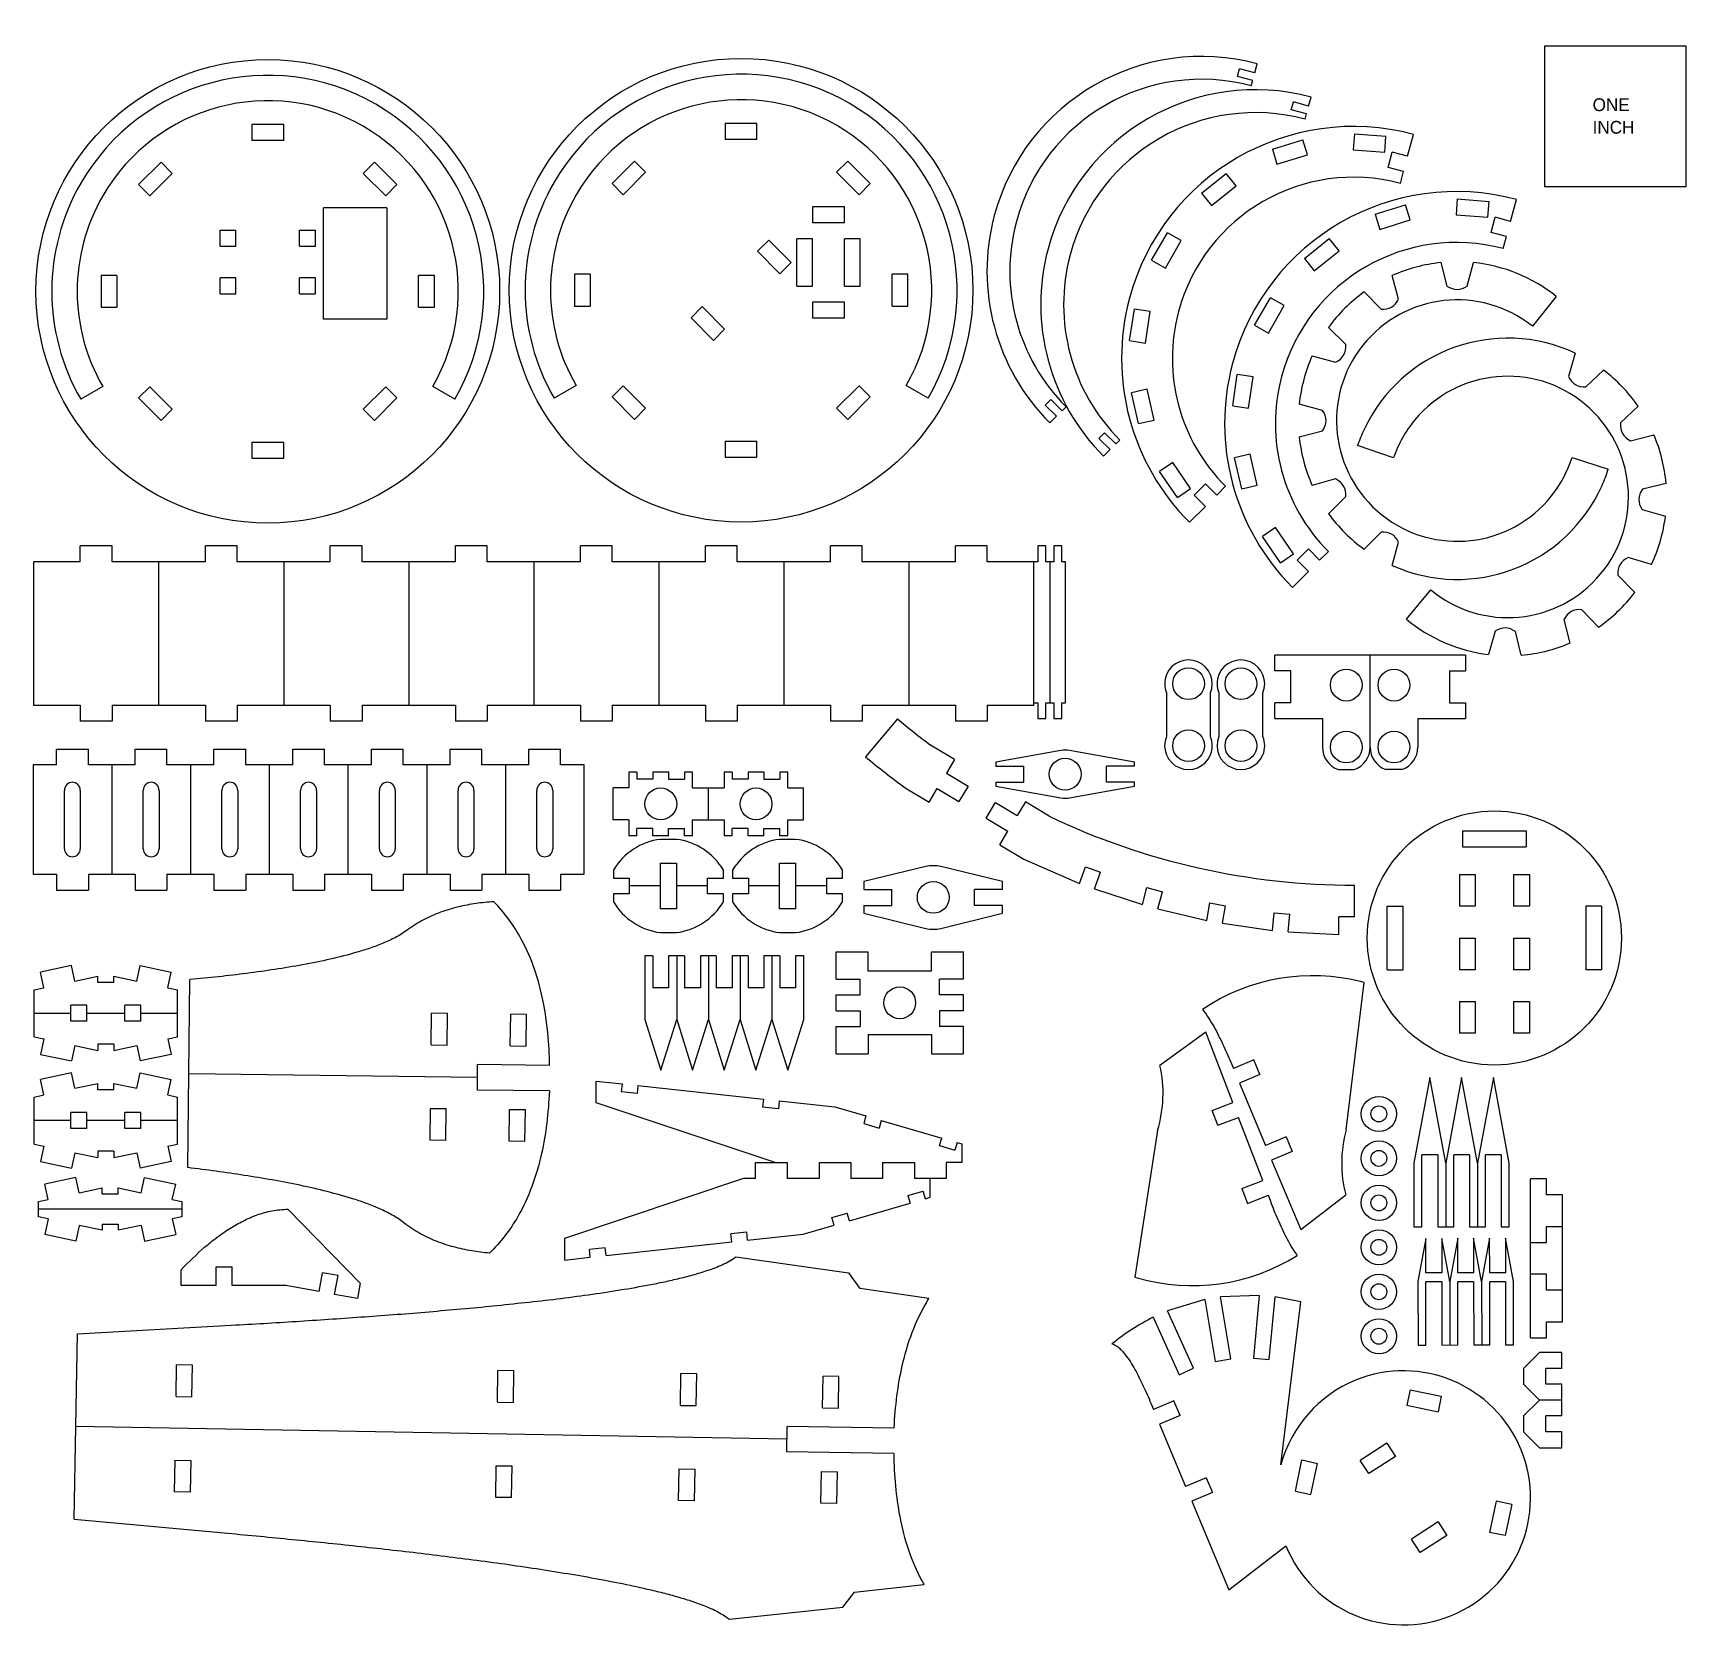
# Model space of a CAD drawing. Header units: inches. Extents: x -2.8 to 8.9, y -1.6 to 9.8.
import ezdxf

# ---------------------------------------------------------------- set-up
doc = ezdxf.new("R2010")
doc.units = ezdxf.units.IN
doc.header["$MEASUREMENT"] = 0
doc.layers.add('Capa 1', color=7, linetype='Continuous')

msp = doc.modelspace()

# ---------------------------------------------------------------- texts
at = {"layer": 'Capa 1', "color": 1, "char_height": 0.09067, "attachment_point": 7}
for s, insert in [('\\fMyriad Pro|b0|i0|c0|p34;\\W1;ONE', (8.25, 9.245)), ('\\fMyriad Pro|b0|i0|c0|p34;\\W1;INCH', (8.25, 9.085))]:
    msp.add_mtext(s, dxfattribs=dict(at, insert=insert))

# ---------------------------------------------------------------- blocks, each defined once
blk = doc.blocks.new('block 3')
at = {"layer": 'Capa 1', "color": 7, "lineweight": 25, "true_color": 0xffffff}
blk.add_lwpolyline([(-279.9, 461.4), (-279.9, 384)], dxfattribs=at)
blk = doc.blocks.new('block 4')
at = {"layer": 'Capa 1', "color": 7, "lineweight": 25, "true_color": 0xffffff}
blk.add_lwpolyline([(-279.5, 605.4), (-279.5, 503.7)], dxfattribs=at)
blk = doc.blocks.new('block 5')
at = {"layer": 'Capa 1', "color": 7, "lineweight": 25, "true_color": 0xffffff}
blk.add_lwpolyline([(-257.6, 402), (-257.6, 443.4)], dxfattribs=at)
blk = doc.blocks.new('block 6')
at = {"layer": 'Capa 1', "color": 7, "lineweight": 25, "true_color": 0xffffff}
blk.add_lwpolyline([(-246.4, 443.4), (-246.4, 402)], dxfattribs=at)
blk = doc.blocks.new('block 7')
at = {"layer": 'Capa 1', "color": 7, "lineweight": 25, "true_color": 0xffffff}
blk.add_lwpolyline([(-224.1, 461.4), (-224.1, 384)], dxfattribs=at)
blk = doc.blocks.new('block 8')
at = {"layer": 'Capa 1', "color": 7, "lineweight": 25, "true_color": 0xffffff}
blk.add_lwpolyline([(-201.8, 402), (-201.8, 443.4)], dxfattribs=at)
blk = doc.blocks.new('block 9')
at = {"layer": 'Capa 1', "color": 7, "lineweight": 25, "true_color": 0xffffff}
blk.add_lwpolyline([(-190.9, 605.4), (-190.9, 503.7)], dxfattribs=at)
blk = doc.blocks.new('block 10')
at = {"layer": 'Capa 1', "color": 7, "lineweight": 25, "true_color": 0xffffff}
blk.add_lwpolyline([(-190.6, 443.4), (-190.6, 402)], dxfattribs=at)
blk = doc.blocks.new('block 11')
at = {"layer": 'Capa 1', "color": 7, "lineweight": 25, "true_color": 0xffffff}
blk.add_lwpolyline([(-168.3, 461.4), (-168.3, 384)], dxfattribs=at)
blk = doc.blocks.new('block 12')
at = {"layer": 'Capa 1', "color": 7, "lineweight": 25, "true_color": 0xffffff}
blk.add_lwpolyline([(-146.1, 402), (-146.1, 443.4)], dxfattribs=at)
blk = doc.blocks.new('block 13')
at = {"layer": 'Capa 1', "color": 7, "lineweight": 25, "true_color": 0xffffff}
blk.add_lwpolyline([(-134.8, 443.4), (-134.8, 402)], dxfattribs=at)
blk = doc.blocks.new('block 14')
at = {"layer": 'Capa 1', "color": 7, "lineweight": 25, "true_color": 0xffffff}
blk.add_lwpolyline([(-112.6, 461.4), (-112.6, 384)], dxfattribs=at)
blk = doc.blocks.new('block 15')
at = {"layer": 'Capa 1', "color": 7, "lineweight": 25, "true_color": 0xffffff}
blk.add_lwpolyline([(-102.3, 605.4), (-102.3, 503.7)], dxfattribs=at)
blk = doc.blocks.new('block 16')
at = {"layer": 'Capa 1', "color": 7, "lineweight": 25, "true_color": 0xffffff}
blk.add_lwpolyline([(-90.3, 402), (-90.3, 443.4)], dxfattribs=at)
blk = doc.blocks.new('block 17')
at = {"layer": 'Capa 1', "color": 7, "lineweight": 25, "true_color": 0xffffff}
blk.add_lwpolyline([(-79, 443.4), (-79, 402)], dxfattribs=at)
blk = doc.blocks.new('block 18')
at = {"layer": 'Capa 1', "color": 7, "lineweight": 25, "true_color": 0xffffff}
blk.add_lwpolyline([(-74.2, 777.3), (-74.2, 856)], dxfattribs=at)
blk = doc.blocks.new('block 19')
at = {"layer": 'Capa 1', "color": 7, "lineweight": 25, "true_color": 0xffffff}
blk.add_lwpolyline([(-56.8, 461.4), (-56.8, 384)], dxfattribs=at)
blk = doc.blocks.new('block 20')
at = {"layer": 'Capa 1', "color": 7, "lineweight": 25, "true_color": 0xffffff}
blk.add_lwpolyline([(-34.5, 402), (-34.5, 443.4)], dxfattribs=at)
blk = doc.blocks.new('block 21')
at = {"layer": 'Capa 1', "color": 7, "lineweight": 25, "true_color": 0xffffff}
blk.add_lwpolyline([(-29.2, 856), (-29.2, 777.3)], dxfattribs=at)
blk = doc.blocks.new('block 22')
at = {"layer": 'Capa 1', "color": 7, "lineweight": 25, "true_color": 0xffffff}
blk.add_lwpolyline([(-23.3, 443.4), (-23.3, 402)], dxfattribs=at)
blk = doc.blocks.new('block 23')
at = {"layer": 'Capa 1', "color": 7, "lineweight": 25, "true_color": 0xffffff}
blk.add_lwpolyline([(-13.7, 605.4), (-13.7, 503.7)], dxfattribs=at)
blk = doc.blocks.new('block 24')
at = {"layer": 'Capa 1', "color": 7, "lineweight": 25, "true_color": 0xffffff}
blk.add_lwpolyline([(-1, 461.4), (-1, 384)], dxfattribs=at)
blk = doc.blocks.new('block 25')
at = {"layer": 'Capa 1', "color": 7, "lineweight": 25, "true_color": 0xffffff}
blk.add_lwpolyline([(-230.5, 729.5), (-246.1, 720.5)], dxfattribs=at)
blk = doc.blocks.new('block 26')
at = {"layer": 'Capa 1', "color": 7, "lineweight": 25, "true_color": 0xffffff}
blk.add_lwpolyline([(21.2, 402), (21.2, 443.4)], dxfattribs=at)
blk = doc.blocks.new('block 27')
at = {"layer": 'Capa 1', "color": 7, "lineweight": 25, "true_color": 0xffffff}
blk.add_lwpolyline([(32.5, 443.4), (32.5, 402)], dxfattribs=at)
blk = doc.blocks.new('block 28')
at = {"layer": 'Capa 1', "color": 7, "lineweight": 25, "true_color": 0xffffff}
blk.add_lwpolyline([(54.8, 461.4), (54.8, 384)], dxfattribs=at)
blk = doc.blocks.new('block 29')
at = {"layer": 'Capa 1', "color": 7, "lineweight": 25, "true_color": 0xffffff}
blk.add_lwpolyline([(74.8, 605.4), (74.8, 503.7)], dxfattribs=at)
blk = doc.blocks.new('block 30')
at = {"layer": 'Capa 1', "color": 7, "lineweight": 25, "true_color": 0xffffff}
blk.add_lwpolyline([(77, 402), (77, 443.4)], dxfattribs=at)
blk = doc.blocks.new('block 31')
at = {"layer": 'Capa 1', "color": 7, "lineweight": 25, "true_color": 0xffffff}
blk.add_lwpolyline([(88.3, 443.4), (88.3, 402)], dxfattribs=at)
blk = doc.blocks.new('block 32')
at = {"layer": 'Capa 1', "color": 7, "lineweight": 25, "true_color": 0xffffff}
blk.add_lwpolyline([(110.5, 384), (110.5, 461.4)], dxfattribs=at)
blk = doc.blocks.new('block 33')
at = {"layer": 'Capa 1', "color": 7, "lineweight": 25, "true_color": 0xffffff}
blk.add_lwpolyline([(431.9, 494.2), (437.6, 494.2)], dxfattribs=at)
blk = doc.blocks.new('block 34')
at = {"layer": 'Capa 1', "color": 7, "lineweight": 25, "true_color": 0xffffff}
blk.add_lwpolyline([(443.2, 494.2), (448.9, 494.2)], dxfattribs=at)
blk = doc.blocks.new('block 35')
at = {"layer": 'Capa 1', "color": 7, "lineweight": 25, "true_color": 0xffffff}
blk.add_lwpolyline([(163.4, 605.4), (163.4, 503.7)], dxfattribs=at)
blk = doc.blocks.new('block 36')
at = {"layer": 'Capa 1', "color": 7, "lineweight": 25, "true_color": 0xffffff}
blk.add_lwpolyline([(104.9, 730.2), (89.3, 721.2)], dxfattribs=at)
blk = doc.blocks.new('block 37')
at = {"layer": 'Capa 1', "color": 7, "lineweight": 25, "true_color": 0xffffff}
blk.add_lwpolyline([(877, 660.8), (860.3, 656.7)], dxfattribs=at)
blk = doc.blocks.new('block 38')
at = {"layer": 'Capa 1', "color": 7, "lineweight": 25, "true_color": 0xffffff}
blk.add_lwpolyline([(429.1, 505.4), (431.9, 505.4)], dxfattribs=at)
blk = doc.blocks.new('block 39')
at = {"layer": 'Capa 1', "color": 7, "lineweight": 25, "true_color": 0xffffff}
blk.add_lwpolyline([(437.6, 505.4), (443.2, 505.4)], dxfattribs=at)
blk = doc.blocks.new('block 40')
at = {"layer": 'Capa 1', "color": 7, "lineweight": 25, "true_color": 0xffffff}
blk.add_lwpolyline([(448.9, 505.4), (451.6, 505.4)], dxfattribs=at)
blk = doc.blocks.new('block 41')
at = {"layer": 'Capa 1', "color": 7, "lineweight": 25, "true_color": 0xffffff}
blk.add_lwpolyline([(642.9, 664), (626.3, 659.5)], dxfattribs=at)
blk = doc.blocks.new('block 42')
at = {"layer": 'Capa 1', "color": 7, "lineweight": 25, "true_color": 0xffffff}
blk.add_lwpolyline([(851.8, 691.1), (868.4, 695.3)], dxfattribs=at)
blk = doc.blocks.new('block 43')
at = {"layer": 'Capa 1', "color": 7, "lineweight": 25, "true_color": 0xffffff}
blk.add_lwpolyline([(18.9, 720.5), (3.3, 729.5)], dxfattribs=at)
blk = doc.blocks.new('block 44')
at = {"layer": 'Capa 1', "color": 7, "lineweight": 25, "true_color": 0xffffff}
blk.add_lwpolyline([(252, 605.4), (252, 503.7)], dxfattribs=at)
blk = doc.blocks.new('block 45')
at = {"layer": 'Capa 1', "color": 7, "lineweight": 25, "true_color": 0xffffff}
blk.add_lwpolyline([(617.1, 693.8), (633.7, 698.2)], dxfattribs=at)
blk = doc.blocks.new('block 46')
at = {"layer": 'Capa 1', "color": 7, "lineweight": 25, "true_color": 0xffffff}
blk.add_lwpolyline([(451.6, 605.3), (448.9, 605.3)], dxfattribs=at)
blk = doc.blocks.new('block 47')
at = {"layer": 'Capa 1', "color": 7, "lineweight": 25, "true_color": 0xffffff}
blk.add_lwpolyline([(443.2, 605.3), (437.6, 605.3)], dxfattribs=at)
blk = doc.blocks.new('block 48')
at = {"layer": 'Capa 1', "color": 7, "lineweight": 25, "true_color": 0xffffff}
blk.add_lwpolyline([(431.9, 605.3), (429.1, 605.3)], dxfattribs=at)
blk = doc.blocks.new('block 49')
at = {"layer": 'Capa 1', "color": 7, "lineweight": 25, "true_color": 0xffffff}
blk.add_lwpolyline([(448.9, 616.6), (443.2, 616.6)], dxfattribs=at)
blk = doc.blocks.new('block 50')
at = {"layer": 'Capa 1', "color": 7, "lineweight": 25, "true_color": 0xffffff}
blk.add_lwpolyline([(437.6, 616.6), (431.9, 616.6)], dxfattribs=at)
blk = doc.blocks.new('block 51')
at = {"layer": 'Capa 1', "color": 7, "lineweight": 25, "true_color": 0xffffff}
blk.add_lwpolyline([(261.2, 800.5), (261.2, 834.2)], dxfattribs=at)
blk = doc.blocks.new('block 52')
at = {"layer": 'Capa 1', "color": 7, "lineweight": 25, "true_color": 0xffffff}
blk.add_lwpolyline([(272.4, 789.2), (272.4, 778)], dxfattribs=at)
blk = doc.blocks.new('block 53')
at = {"layer": 'Capa 1', "color": 7, "lineweight": 25, "true_color": 0xffffff}
blk.add_lwpolyline([(272.4, 800.5), (272.4, 834.2)], dxfattribs=at)
blk = doc.blocks.new('block 54')
at = {"layer": 'Capa 1', "color": 7, "lineweight": 25, "true_color": 0xffffff}
blk.add_lwpolyline([(294.9, 778), (294.9, 789.2)], dxfattribs=at)
blk = doc.blocks.new('block 55')
at = {"layer": 'Capa 1', "color": 7, "lineweight": 25, "true_color": 0xffffff}
blk.add_lwpolyline([(340.6, 605.4), (340.6, 503.7)], dxfattribs=at)
blk = doc.blocks.new('block 56')
at = {"layer": 'Capa 1', "color": 7, "lineweight": 25, "true_color": 0xffffff}
blk.add_lwpolyline([(437.2, 716.4), (441.2, 720.4)], dxfattribs=at)
blk = doc.blocks.new('block 57')
at = {"layer": 'Capa 1', "color": 7, "lineweight": 25, "true_color": 0xffffff}
blk.add_lwpolyline([(440.5, 703.7), (445.2, 708.4)], dxfattribs=at)
blk = doc.blocks.new('block 58')
at = {"layer": 'Capa 1', "color": 7, "lineweight": 25, "true_color": 0xffffff}
blk.add_lwpolyline([(449.2, 712.4), (452, 715.2)], dxfattribs=at)
blk = doc.blocks.new('block 59')
at = {"layer": 'Capa 1', "color": 7, "lineweight": 25, "true_color": 0xffffff}
blk.add_lwpolyline([(354.3, 721.2), (338.7, 730.2)], dxfattribs=at)
blk = doc.blocks.new('block 60')
at = {"layer": 'Capa 1', "color": 7, "lineweight": 25, "true_color": 0xffffff}
blk.add_lwpolyline([(429.1, 503.7), (429.1, 605.4)], dxfattribs=at)
blk = doc.blocks.new('block 61')
at = {"layer": 'Capa 1', "color": 7, "lineweight": 25, "true_color": 0xffffff}
blk.add_lwpolyline([(431.9, 616.6), (431.9, 605.3)], dxfattribs=at)
blk = doc.blocks.new('block 62')
at = {"layer": 'Capa 1', "color": 7, "lineweight": 25, "true_color": 0xffffff}
blk.add_lwpolyline([(431.9, 505.4), (431.9, 494.2)], dxfattribs=at)
blk = doc.blocks.new('block 63')
at = {"layer": 'Capa 1', "color": 7, "lineweight": 25, "true_color": 0xffffff}
blk.add_lwpolyline([(475.3, 692.7), (479.3, 696.7)], dxfattribs=at)
blk = doc.blocks.new('block 64')
at = {"layer": 'Capa 1', "color": 7, "lineweight": 25, "true_color": 0xffffff}
blk.add_lwpolyline([(478.6, 680.1), (483.3, 684.8)], dxfattribs=at)
blk = doc.blocks.new('block 65')
at = {"layer": 'Capa 1', "color": 7, "lineweight": 25, "true_color": 0xffffff}
blk.add_lwpolyline([(487.3, 688.8), (490.1, 691.6)], dxfattribs=at)
blk = doc.blocks.new('block 66')
at = {"layer": 'Capa 1', "color": 7, "lineweight": 25, "true_color": 0xffffff}
blk.add_lwpolyline([(-29.2, 777.3), (-74.2, 777.3)], dxfattribs=at)
blk = doc.blocks.new('block 67')
at = {"layer": 'Capa 1', "color": 7, "lineweight": 25, "true_color": 0xffffff}
blk.add_lwpolyline([(294.9, 778), (272.4, 778)], dxfattribs=at)
blk = doc.blocks.new('block 68')
at = {"layer": 'Capa 1', "color": 7, "lineweight": 25, "true_color": 0xffffff}
blk.add_lwpolyline([(294.9, 789.2), (272.4, 789.2)], dxfattribs=at)
blk = doc.blocks.new('block 69')
at = {"layer": 'Capa 1', "color": 7, "lineweight": 25, "true_color": 0xffffff}
blk.add_lwpolyline([(261.2, 800.5), (272.4, 800.5)], dxfattribs=at)
blk = doc.blocks.new('block 70')
at = {"layer": 'Capa 1', "color": 7, "lineweight": 25, "true_color": 0xffffff}
blk.add_lwpolyline([(633.7, 712.6), (617.1, 717)], dxfattribs=at)
blk = doc.blocks.new('block 71')
at = {"layer": 'Capa 1', "color": 7, "lineweight": 25, "true_color": 0xffffff}
blk.add_lwpolyline([(860.1, 642.3), (876.6, 637.6)], dxfattribs=at)
blk = doc.blocks.new('block 72')
at = {"layer": 'Capa 1', "color": 7, "lineweight": 25, "true_color": 0xffffff}
blk.add_lwpolyline([(866.7, 603.5), (850.3, 608.3)], dxfattribs=at)
blk = doc.blocks.new('block 73')
at = {"layer": 'Capa 1', "color": 7, "lineweight": 25, "true_color": 0xffffff}
blk.add_lwpolyline([(684, 679), (658.5, 687.8)], dxfattribs=at)
blk = doc.blocks.new('block 74')
at = {"layer": 'Capa 1', "color": 7, "lineweight": 25, "true_color": 0xffffff}
blk.add_lwpolyline([(445.2, 708.4), (437.2, 716.4)], dxfattribs=at)
blk = doc.blocks.new('block 75')
at = {"layer": 'Capa 1', "color": 7, "lineweight": 25, "true_color": 0xffffff}
blk.add_lwpolyline([(437.6, 494.2), (437.6, 505.4)], dxfattribs=at)
blk = doc.blocks.new('block 76')
at = {"layer": 'Capa 1', "color": 7, "lineweight": 25, "true_color": 0xffffff}
blk.add_lwpolyline([(437.6, 605.3), (437.6, 616.6)], dxfattribs=at)
blk = doc.blocks.new('block 77')
at = {"layer": 'Capa 1', "color": 7, "lineweight": 25, "true_color": 0xffffff}
blk.add_lwpolyline([(440.4, 605.3), (440.4, 505.4)], dxfattribs=at)
blk = doc.blocks.new('block 78')
at = {"layer": 'Capa 1', "color": 7, "lineweight": 25, "true_color": 0xffffff}
blk.add_lwpolyline([(443.2, 616.6), (443.2, 605.3)], dxfattribs=at)
blk = doc.blocks.new('block 79')
at = {"layer": 'Capa 1', "color": 7, "lineweight": 25, "true_color": 0xffffff}
blk.add_lwpolyline([(443.2, 505.4), (443.2, 494.2)], dxfattribs=at)
blk = doc.blocks.new('block 80')
at = {"layer": 'Capa 1', "color": 7, "lineweight": 25, "true_color": 0xffffff}
blk.add_lwpolyline([(448.9, 494.2), (448.9, 505.4)], dxfattribs=at)
blk = doc.blocks.new('block 81')
at = {"layer": 'Capa 1', "color": 7, "lineweight": 25, "true_color": 0xffffff}
blk.add_lwpolyline([(448.9, 605.3), (448.9, 616.6)], dxfattribs=at)
blk = doc.blocks.new('block 82')
at = {"layer": 'Capa 1', "color": 7, "lineweight": 25, "true_color": 0xffffff}
blk.add_lwpolyline([(451.6, 505.4), (451.6, 605.3)], dxfattribs=at)
blk = doc.blocks.new('block 83')
at = {"layer": 'Capa 1', "color": 7, "lineweight": 25, "true_color": 0xffffff}
blk.add_lwpolyline([(272.4, 834.2), (261.2, 834.2)], dxfattribs=at)
blk = doc.blocks.new('block 84')
at = {"layer": 'Capa 1', "color": 7, "lineweight": 25, "true_color": 0xffffff}
blk.add_lwpolyline([(626.3, 751.3), (642.9, 746.8)], dxfattribs=at)
blk = doc.blocks.new('block 85')
at = {"layer": 'Capa 1', "color": 7, "lineweight": 25, "true_color": 0xffffff}
blk.add_lwpolyline([(810.4, 679.2), (836.1, 670.9)], dxfattribs=at)
blk = doc.blocks.new('block 86')
at = {"layer": 'Capa 1', "color": 7, "lineweight": 25, "true_color": 0xffffff}
blk.add_lwpolyline([(449.2, 712.4), (441.2, 720.4)], dxfattribs=at)
blk = doc.blocks.new('block 87')
at = {"layer": 'Capa 1', "color": 7, "lineweight": 25, "true_color": 0xffffff}
blk.add_lwpolyline([(483.3, 684.8), (475.3, 692.7)], dxfattribs=at)
blk = doc.blocks.new('block 88')
at = {"layer": 'Capa 1', "color": 7, "lineweight": 25, "true_color": 0xffffff}
blk.add_lwpolyline([(487.3, 688.8), (479.3, 696.7)], dxfattribs=at)
blk = doc.blocks.new('block 89')
at = {"layer": 'Capa 1', "color": 7, "lineweight": 25, "true_color": 0xffffff}
blk.add_lwpolyline([(550.7, 644.6), (542.8, 652.6)], dxfattribs=at)
blk = doc.blocks.new('block 90')
at = {"layer": 'Capa 1', "color": 7, "lineweight": 25, "true_color": 0xffffff}
blk.add_lwpolyline([(558.7, 652.6), (550.7, 660.5)], dxfattribs=at)
blk = doc.blocks.new('block 91')
at = {"layer": 'Capa 1', "color": 7, "lineweight": 25, "true_color": 0xffffff}
blk.add_lwpolyline([(573.4, 949.2), (574.8, 954.7)], dxfattribs=at)
blk = doc.blocks.new('block 92')
at = {"layer": 'Capa 1', "color": 7, "lineweight": 25, "true_color": 0xffffff}
blk.add_lwpolyline([(583.2, 942.5), (584.2, 946.3)], dxfattribs=at)
blk = doc.blocks.new('block 93')
at = {"layer": 'Capa 1', "color": 7, "lineweight": 25, "true_color": 0xffffff}
blk.add_lwpolyline([(585.7, 951.8), (587.4, 958.2)], dxfattribs=at)
blk = doc.blocks.new('block 94')
at = {"layer": 'Capa 1', "color": 7, "lineweight": 25, "true_color": 0xffffff}
blk.add_lwpolyline([(542.8, 652.6), (550.7, 660.5)], dxfattribs=at)
blk = doc.blocks.new('block 95')
at = {"layer": 'Capa 1', "color": 7, "lineweight": 25, "true_color": 0xffffff}
blk.add_lwpolyline([(539.4, 633.3), (550.7, 644.6)], dxfattribs=at)
blk = doc.blocks.new('block 96')
at = {"layer": 'Capa 1', "color": 7, "lineweight": 25, "true_color": 0xffffff}
blk.add_lwpolyline([(558.7, 652.6), (564.9, 658.8)], dxfattribs=at)
blk = doc.blocks.new('block 97')
at = {"layer": 'Capa 1', "color": 7, "lineweight": 25, "true_color": 0xffffff}
blk.add_lwpolyline([(623.7, 598.5), (615.7, 606.4)], dxfattribs=at)
blk = doc.blocks.new('block 98')
at = {"layer": 'Capa 1', "color": 7, "lineweight": 25, "true_color": 0xffffff}
blk.add_lwpolyline([(631.6, 606.4), (623.7, 614.4)], dxfattribs=at)
blk = doc.blocks.new('block 99')
at = {"layer": 'Capa 1', "color": 7, "lineweight": 25, "true_color": 0xffffff}
blk.add_lwpolyline([(611.5, 925.6), (613, 931.1)], dxfattribs=at)
blk = doc.blocks.new('block 100')
at = {"layer": 'Capa 1', "color": 7, "lineweight": 25, "true_color": 0xffffff}
blk.add_lwpolyline([(621.3, 918.9), (622.3, 922.7)], dxfattribs=at)
blk = doc.blocks.new('block 101')
at = {"layer": 'Capa 1', "color": 7, "lineweight": 25, "true_color": 0xffffff}
blk.add_lwpolyline([(623.8, 928.2), (625.5, 934.6)], dxfattribs=at)
blk = doc.blocks.new('block 102')
at = {"layer": 'Capa 1', "color": 7, "lineweight": 25, "true_color": 0xffffff}
blk.add_lwpolyline([(637.9, 639.4), (650.1, 651.5)], dxfattribs=at)
blk = doc.blocks.new('block 103')
at = {"layer": 'Capa 1', "color": 7, "lineweight": 25, "true_color": 0xffffff}
blk.add_lwpolyline([(675.1, 626.4), (663.1, 614.3)], dxfattribs=at)
blk = doc.blocks.new('block 104')
at = {"layer": 'Capa 1', "color": 7, "lineweight": 25, "true_color": 0xffffff}
blk.add_lwpolyline([(615.7, 606.4), (623.7, 614.4)], dxfattribs=at)
blk = doc.blocks.new('block 105')
at = {"layer": 'Capa 1', "color": 7, "lineweight": 25, "true_color": 0xffffff}
blk.add_lwpolyline([(612.4, 587.2), (623.7, 598.5)], dxfattribs=at)
blk = doc.blocks.new('block 106')
at = {"layer": 'Capa 1', "color": 7, "lineweight": 25, "true_color": 0xffffff}
blk.add_lwpolyline([(631.6, 606.4), (637.8, 612.6)], dxfattribs=at)
blk = doc.blocks.new('block 107')
at = {"layer": 'Capa 1', "color": 7, "lineweight": 25, "true_color": 0xffffff}
blk.add_lwpolyline([(764, 835.7), (753.1, 838.6)], dxfattribs=at)
blk = doc.blocks.new('block 108')
at = {"layer": 'Capa 1', "color": 7, "lineweight": 25, "true_color": 0xffffff}
blk.add_lwpolyline([(766.9, 846.5), (756, 849.5)], dxfattribs=at)
blk = doc.blocks.new('block 109')
at = {"layer": 'Capa 1', "color": 7, "lineweight": 25, "true_color": 0xffffff}
blk.add_lwpolyline([(691, 881.8), (680.2, 884.7)], dxfattribs=at)
blk = doc.blocks.new('block 110')
at = {"layer": 'Capa 1', "color": 7, "lineweight": 25, "true_color": 0xffffff}
blk.add_lwpolyline([(829.2, 559), (817.3, 571.4)], dxfattribs=at)
blk = doc.blocks.new('block 111')
at = {"layer": 'Capa 1', "color": 7, "lineweight": 25, "true_color": 0xffffff}
blk.add_lwpolyline([(680.2, 884.7), (683.1, 895.6)], dxfattribs=at)
blk = doc.blocks.new('block 112')
at = {"layer": 'Capa 1', "color": 7, "lineweight": 25, "true_color": 0xffffff}
blk.add_lwpolyline([(688.8, 873.4), (691, 881.8)], dxfattribs=at)
blk = doc.blocks.new('block 113')
at = {"layer": 'Capa 1', "color": 7, "lineweight": 25, "true_color": 0xffffff}
blk.add_lwpolyline([(693.9, 892.7), (698.1, 908.1)], dxfattribs=at)
blk = doc.blocks.new('block 114')
at = {"layer": 'Capa 1', "color": 7, "lineweight": 25, "true_color": 0xffffff}
blk.add_lwpolyline([(799.2, 793.3), (782.4, 772.2)], dxfattribs=at)
blk = doc.blocks.new('block 115')
at = {"layer": 'Capa 1', "color": 7, "lineweight": 25, "true_color": 0xffffff}
blk.add_lwpolyline([(820.3, 729.2), (832.6, 741.2)], dxfattribs=at)
blk = doc.blocks.new('block 116')
at = {"layer": 'Capa 1', "color": 7, "lineweight": 25, "true_color": 0xffffff}
blk.add_lwpolyline([(857.2, 715.6), (844.8, 703.7)], dxfattribs=at)
blk = doc.blocks.new('block 117')
at = {"layer": 'Capa 1', "color": 7, "lineweight": 25, "true_color": 0xffffff}
blk.add_lwpolyline([(693.9, 892.7), (683.1, 895.6)], dxfattribs=at)
blk = doc.blocks.new('block 118')
at = {"layer": 'Capa 1', "color": 7, "lineweight": 25, "true_color": 0xffffff}
blk.add_lwpolyline([(622.3, 922.7), (611.5, 925.6)], dxfattribs=at)
blk = doc.blocks.new('block 119')
at = {"layer": 'Capa 1', "color": 7, "lineweight": 25, "true_color": 0xffffff}
blk.add_lwpolyline([(623.8, 928.2), (613, 931.1)], dxfattribs=at)
blk = doc.blocks.new('block 120')
at = {"layer": 'Capa 1', "color": 7, "lineweight": 25, "true_color": 0xffffff}
blk.add_lwpolyline([(584.2, 946.3), (573.4, 949.2)], dxfattribs=at)
blk = doc.blocks.new('block 121')
at = {"layer": 'Capa 1', "color": 7, "lineweight": 25, "true_color": 0xffffff}
blk.add_lwpolyline([(585.7, 951.8), (574.8, 954.7)], dxfattribs=at)
blk = doc.blocks.new('block 122')
at = {"layer": 'Capa 1', "color": 7, "lineweight": 25, "true_color": 0xffffff}
blk.add_lwpolyline([(650.1, 759.3), (637.9, 771.4)], dxfattribs=at)
blk = doc.blocks.new('block 123')
at = {"layer": 'Capa 1', "color": 7, "lineweight": 25, "true_color": 0xffffff}
blk.add_lwpolyline([(663.1, 796.5), (675.1, 784.3)], dxfattribs=at)
blk = doc.blocks.new('block 124')
at = {"layer": 'Capa 1', "color": 7, "lineweight": 25, "true_color": 0xffffff}
blk.add_lwpolyline([(842.8, 595.9), (854.8, 583.6)], dxfattribs=at)
blk = doc.blocks.new('block 125')
at = {"layer": 'Capa 1', "color": 7, "lineweight": 25, "true_color": 0xffffff}
blk.add_lwpolyline([(736.2, 800.7), (740.6, 817.3)], dxfattribs=at)
blk = doc.blocks.new('block 126')
at = {"layer": 'Capa 1', "color": 7, "lineweight": 25, "true_color": 0xffffff}
blk.add_lwpolyline([(753.1, 838.6), (756, 849.5)], dxfattribs=at)
blk = doc.blocks.new('block 127')
at = {"layer": 'Capa 1', "color": 7, "lineweight": 25, "true_color": 0xffffff}
blk.add_lwpolyline([(683.1, 602.7), (687.6, 619.2)], dxfattribs=at)
blk = doc.blocks.new('block 128')
at = {"layer": 'Capa 1', "color": 7, "lineweight": 25, "true_color": 0xffffff}
blk.add_lwpolyline([(693.1, 564.7), (710.3, 585.5)], dxfattribs=at)
blk = doc.blocks.new('block 129')
at = {"layer": 'Capa 1', "color": 7, "lineweight": 25, "true_color": 0xffffff}
blk.add_lwpolyline([(761.7, 827.2), (764, 835.7)], dxfattribs=at)
blk = doc.blocks.new('block 130')
at = {"layer": 'Capa 1', "color": 7, "lineweight": 25, "true_color": 0xffffff}
blk.add_lwpolyline([(766.9, 846.5), (771, 862)], dxfattribs=at)
blk = doc.blocks.new('block 131')
at = {"layer": 'Capa 1', "color": 7, "lineweight": 25, "true_color": 0xffffff}
blk.add_lwpolyline([(687.6, 791.5), (683.1, 808.1)], dxfattribs=at)
blk = doc.blocks.new('block 132')
at = {"layer": 'Capa 1', "color": 7, "lineweight": 25, "true_color": 0xffffff}
blk.add_lwpolyline([(774.4, 539.2), (770.3, 555.9)], dxfattribs=at)
blk = doc.blocks.new('block 133')
at = {"layer": 'Capa 1', "color": 7, "lineweight": 25, "true_color": 0xffffff}
blk.add_lwpolyline([(755.9, 556.1), (751.3, 539.6)], dxfattribs=at)
blk = doc.blocks.new('block 134')
at = {"layer": 'Capa 1', "color": 7, "lineweight": 25, "true_color": 0xffffff}
blk.add_lwpolyline([(812.7, 753.1), (807.9, 736.7)], dxfattribs=at)
blk = doc.blocks.new('block 135')
at = {"layer": 'Capa 1', "color": 7, "lineweight": 25, "true_color": 0xffffff}
blk.add_lwpolyline([(717.5, 817.3), (721.8, 800.7)], dxfattribs=at)
blk = doc.blocks.new('block 136')
at = {"layer": 'Capa 1', "color": 7, "lineweight": 25, "true_color": 0xffffff}
blk.add_lwpolyline([(804.7, 564.4), (808.9, 547.8)], dxfattribs=at)
blk = doc.blocks.new('block 137')
at = {"layer": 'Capa 1', "color": 7, "lineweight": 25, "true_color": 0xffffff}
blk.add_lwpolyline([(689.9, 458.1), (678.6, 458.1)], dxfattribs=at)
blk = doc.blocks.new('block 138')
at = {"layer": 'Capa 1', "color": 7, "lineweight": 25, "true_color": 0xffffff}
blk.add_lwpolyline([(644.9, 458.1), (656.1, 458.1)], dxfattribs=at)
blk = doc.blocks.new('block 139')
at = {"layer": 'Capa 1', "color": 7, "lineweight": 25, "true_color": 0xffffff}
blk.add_lwpolyline([(599.8, 494.2), (599.8, 505.5)], dxfattribs=at)
blk = doc.blocks.new('block 140')
at = {"layer": 'Capa 1', "color": 7, "lineweight": 25, "true_color": 0xffffff}
blk.add_lwpolyline([(599.8, 528), (599.8, 539.2)], dxfattribs=at)
blk = doc.blocks.new('block 141')
at = {"layer": 'Capa 1', "color": 7, "lineweight": 25, "true_color": 0xffffff}
blk.add_lwpolyline([(611.1, 505.5), (611.1, 528)], dxfattribs=at)
blk = doc.blocks.new('block 142')
at = {"layer": 'Capa 1', "color": 7, "lineweight": 25, "true_color": 0xffffff}
blk.add_lwpolyline([(599.8, 494.2), (633.6, 494.2)], dxfattribs=at)
blk = doc.blocks.new('block 143')
at = {"layer": 'Capa 1', "color": 7, "lineweight": 25, "true_color": 0xffffff}
blk.add_lwpolyline([(701.2, 494.2), (734.9, 494.2)], dxfattribs=at)
blk = doc.blocks.new('block 144')
at = {"layer": 'Capa 1', "color": 7, "lineweight": 25, "true_color": 0xffffff}
blk.add_lwpolyline([(633.6, 494.2), (633.6, 474.1)], dxfattribs=at)
blk = doc.blocks.new('block 145')
at = {"layer": 'Capa 1', "color": 7, "lineweight": 25, "true_color": 0xffffff}
blk.add_lwpolyline([(611.1, 505.5), (599.8, 505.5)], dxfattribs=at)
blk = doc.blocks.new('block 146')
at = {"layer": 'Capa 1', "color": 7, "lineweight": 25, "true_color": 0xffffff}
blk.add_lwpolyline([(723.7, 505.5), (734.9, 505.5)], dxfattribs=at)
blk = doc.blocks.new('block 147')
at = {"layer": 'Capa 1', "color": 7, "lineweight": 25, "true_color": 0xffffff}
blk.add_lwpolyline([(611.1, 528), (599.8, 528)], dxfattribs=at)
blk = doc.blocks.new('block 148')
at = {"layer": 'Capa 1', "color": 7, "lineweight": 25, "true_color": 0xffffff}
blk.add_lwpolyline([(723.7, 528), (734.9, 528)], dxfattribs=at)
blk = doc.blocks.new('block 149')
at = {"layer": 'Capa 1', "color": 7, "lineweight": 25, "true_color": 0xffffff}
blk.add_lwpolyline([(667.4, 474.1), (667.4, 539.2)], dxfattribs=at)
blk = doc.blocks.new('block 150')
at = {"layer": 'Capa 1', "color": 7, "lineweight": 25, "true_color": 0xffffff}
blk.add_lwpolyline([(734.9, 539.2), (599.8, 539.2)], dxfattribs=at)
blk = doc.blocks.new('block 151')
at = {"layer": 'Capa 1', "color": 7, "lineweight": 25, "true_color": 0xffffff}
blk.add_lwpolyline([(701.2, 494.2), (701.2, 474.1)], dxfattribs=at)
blk = doc.blocks.new('block 152')
at = {"layer": 'Capa 1', "color": 7, "lineweight": 25, "true_color": 0xffffff}
blk.add_lwpolyline([(723.7, 528), (723.7, 505.5)], dxfattribs=at)
blk = doc.blocks.new('block 153')
at = {"layer": 'Capa 1', "color": 7, "lineweight": 25, "true_color": 0xffffff}
blk.add_lwpolyline([(734.9, 539.2), (734.9, 528)], dxfattribs=at)
blk = doc.blocks.new('block 154')
at = {"layer": 'Capa 1', "color": 7, "lineweight": 25, "true_color": 0xffffff}
blk.add_lwpolyline([(734.9, 505.5), (734.9, 494.2)], dxfattribs=at)
blk = doc.blocks.new('block 155')
at = {"layer": 'Capa 1', "color": 7, "lineweight": 25, "true_color": 0xffffff}
blk.add_lwpolyline([(131.3, 386.9), (131.3, 381.3)], dxfattribs=at)
blk = doc.blocks.new('block 156')
at = {"layer": 'Capa 1', "color": 7, "lineweight": 25, "true_color": 0xffffff}
blk.add_lwpolyline([(131.3, 370), (131.3, 364.4)], dxfattribs=at)
blk = doc.blocks.new('block 157')
at = {"layer": 'Capa 1', "color": 7, "lineweight": 25, "true_color": 0xffffff}
blk.add_lwpolyline([(142.5, 381.3), (142.5, 370)], dxfattribs=at)
blk = doc.blocks.new('block 158')
at = {"layer": 'Capa 1', "color": 7, "lineweight": 25, "true_color": 0xffffff}
blk.add_lwpolyline([(153.6, 281.1), (164.8, 245.2)], dxfattribs=at)
blk = doc.blocks.new('block 159')
at = {"layer": 'Capa 1', "color": 7, "lineweight": 25, "true_color": 0xffffff}
blk.add_lwpolyline([(147.9, 456.3), (147.9, 451.4)], dxfattribs=at)
blk = doc.blocks.new('block 160')
at = {"layer": 'Capa 1', "color": 7, "lineweight": 25, "true_color": 0xffffff}
blk.add_lwpolyline([(147.9, 411.3), (147.9, 416.3)], dxfattribs=at)
blk = doc.blocks.new('block 161')
at = {"layer": 'Capa 1', "color": 7, "lineweight": 25, "true_color": 0xffffff}
blk.add_lwpolyline([(153.6, 326.1), (153.6, 281.1)], dxfattribs=at)
blk = doc.blocks.new('block 162')
at = {"layer": 'Capa 1', "color": 7, "lineweight": 25, "true_color": 0xffffff}
blk.add_lwpolyline([(159.2, 456.3), (159.2, 451.4)], dxfattribs=at)
blk = doc.blocks.new('block 163')
at = {"layer": 'Capa 1', "color": 7, "lineweight": 25, "true_color": 0xffffff}
blk.add_lwpolyline([(159.2, 411.3), (159.2, 416.3)], dxfattribs=at)
blk = doc.blocks.new('block 164')
at = {"layer": 'Capa 1', "color": 7, "lineweight": 25, "true_color": 0xffffff}
blk.add_lwpolyline([(176.1, 281.1), (187.3, 245.2)], dxfattribs=at)
blk = doc.blocks.new('block 165')
at = {"layer": 'Capa 1', "color": 7, "lineweight": 25, "true_color": 0xffffff}
blk.add_lwpolyline([(164.6, 359.5), (164.6, 391.9)], dxfattribs=at)
blk = doc.blocks.new('block 166')
at = {"layer": 'Capa 1', "color": 7, "lineweight": 25, "true_color": 0xffffff}
blk.add_lwpolyline([(170.4, 456.3), (170.4, 451.4)], dxfattribs=at)
blk = doc.blocks.new('block 167')
at = {"layer": 'Capa 1', "color": 7, "lineweight": 25, "true_color": 0xffffff}
blk.add_lwpolyline([(170.4, 411.3), (170.4, 416.3)], dxfattribs=at)
blk = doc.blocks.new('block 168')
at = {"layer": 'Capa 1', "color": 7, "lineweight": 25, "true_color": 0xffffff}
blk.add_lwpolyline([(175.9, 391.9), (175.9, 359.5)], dxfattribs=at)
blk = doc.blocks.new('block 169')
at = {"layer": 'Capa 1', "color": 7, "lineweight": 25, "true_color": 0xffffff}
blk.add_lwpolyline([(176.1, 326.1), (176.1, 281.1)], dxfattribs=at)
blk = doc.blocks.new('block 170')
at = {"layer": 'Capa 1', "color": 7, "lineweight": 25, "true_color": 0xffffff}
blk.add_lwpolyline([(181.7, 456.3), (181.7, 451.4)], dxfattribs=at)
blk = doc.blocks.new('block 171')
at = {"layer": 'Capa 1', "color": 7, "lineweight": 25, "true_color": 0xffffff}
blk.add_lwpolyline([(181.7, 411.3), (181.7, 416.3)], dxfattribs=at)
blk = doc.blocks.new('block 172')
at = {"layer": 'Capa 1', "color": 7, "lineweight": 25, "true_color": 0xffffff}
blk.add_lwpolyline([(198.6, 281.1), (209.8, 245.2)], dxfattribs=at)
blk = doc.blocks.new('block 173')
at = {"layer": 'Capa 1', "color": 7, "lineweight": 25, "true_color": 0xffffff}
blk.add_lwpolyline([(198, 370), (198, 381.3)], dxfattribs=at)
blk = doc.blocks.new('block 174')
at = {"layer": 'Capa 1', "color": 7, "lineweight": 25, "true_color": 0xffffff}
blk.add_lwpolyline([(198.6, 326.1), (198.6, 281.1)], dxfattribs=at)
blk = doc.blocks.new('block 175')
at = {"layer": 'Capa 1', "color": 7, "lineweight": 25, "true_color": 0xffffff}
blk.add_lwpolyline([(221.1, 281.1), (232.3, 245.2)], dxfattribs=at)
blk = doc.blocks.new('block 176')
at = {"layer": 'Capa 1', "color": 7, "lineweight": 25, "true_color": 0xffffff}
blk.add_lwpolyline([(209.2, 364.4), (209.2, 370)], dxfattribs=at)
blk = doc.blocks.new('block 177')
at = {"layer": 'Capa 1', "color": 7, "lineweight": 25, "true_color": 0xffffff}
blk.add_lwpolyline([(209.2, 381.3), (209.2, 386.9)], dxfattribs=at)
blk = doc.blocks.new('block 178')
at = {"layer": 'Capa 1', "color": 7, "lineweight": 25, "true_color": 0xffffff}
blk.add_lwpolyline([(215.4, 456.3), (215.4, 451.4)], dxfattribs=at)
blk = doc.blocks.new('block 179')
at = {"layer": 'Capa 1', "color": 7, "lineweight": 25, "true_color": 0xffffff}
blk.add_lwpolyline([(215.4, 411.3), (215.4, 416.3)], dxfattribs=at)
blk = doc.blocks.new('block 180')
at = {"layer": 'Capa 1', "color": 7, "lineweight": 25, "true_color": 0xffffff}
blk.add_lwpolyline([(215.7, 386.9), (215.7, 381.3)], dxfattribs=at)
blk = doc.blocks.new('block 181')
at = {"layer": 'Capa 1', "color": 7, "lineweight": 25, "true_color": 0xffffff}
blk.add_lwpolyline([(215.7, 370), (215.7, 364.4)], dxfattribs=at)
blk = doc.blocks.new('block 182')
at = {"layer": 'Capa 1', "color": 7, "lineweight": 25, "true_color": 0xffffff}
blk.add_lwpolyline([(221.1, 326.1), (221.1, 281.1)], dxfattribs=at)
blk = doc.blocks.new('block 183')
at = {"layer": 'Capa 1', "color": 7, "lineweight": 25, "true_color": 0xffffff}
blk.add_lwpolyline([(164.8, 245.2), (176.1, 281.1)], dxfattribs=at)
blk = doc.blocks.new('block 184')
at = {"layer": 'Capa 1', "color": 7, "lineweight": 25, "true_color": 0xffffff}
blk.add_lwpolyline([(226.7, 456.3), (226.7, 451.4)], dxfattribs=at)
blk = doc.blocks.new('block 185')
at = {"layer": 'Capa 1', "color": 7, "lineweight": 25, "true_color": 0xffffff}
blk.add_lwpolyline([(226.7, 411.3), (226.7, 416.3)], dxfattribs=at)
blk = doc.blocks.new('block 186')
at = {"layer": 'Capa 1', "color": 7, "lineweight": 25, "true_color": 0xffffff}
blk.add_lwpolyline([(227, 381.3), (227, 370)], dxfattribs=at)
blk = doc.blocks.new('block 187')
at = {"layer": 'Capa 1', "color": 7, "lineweight": 25, "true_color": 0xffffff}
blk.add_lwpolyline([(237.9, 456.3), (237.9, 451.4)], dxfattribs=at)
blk = doc.blocks.new('block 188')
at = {"layer": 'Capa 1', "color": 7, "lineweight": 25, "true_color": 0xffffff}
blk.add_lwpolyline([(237.9, 411.3), (237.9, 416.3)], dxfattribs=at)
blk = doc.blocks.new('block 189')
at = {"layer": 'Capa 1', "color": 7, "lineweight": 25, "true_color": 0xffffff}
blk.add_lwpolyline([(187.3, 245.2), (198.6, 281.1)], dxfattribs=at)
blk = doc.blocks.new('block 190')
at = {"layer": 'Capa 1', "color": 7, "lineweight": 25, "true_color": 0xffffff}
blk.add_lwpolyline([(243.6, 281.1), (254.8, 245.2)], dxfattribs=at)
blk = doc.blocks.new('block 191')
at = {"layer": 'Capa 1', "color": 7, "lineweight": 25, "true_color": 0xffffff}
blk.add_lwpolyline([(243.6, 326.1), (243.6, 281.1)], dxfattribs=at)
blk = doc.blocks.new('block 192')
at = {"layer": 'Capa 1', "color": 7, "lineweight": 25, "true_color": 0xffffff}
blk.add_lwpolyline([(249, 359.5), (249, 391.9)], dxfattribs=at)
blk = doc.blocks.new('block 193')
at = {"layer": 'Capa 1', "color": 7, "lineweight": 25, "true_color": 0xffffff}
blk.add_lwpolyline([(249.2, 456.3), (249.2, 451.4)], dxfattribs=at)
blk = doc.blocks.new('block 194')
at = {"layer": 'Capa 1', "color": 7, "lineweight": 25, "true_color": 0xffffff}
blk.add_lwpolyline([(249.2, 411.3), (249.2, 416.3)], dxfattribs=at)
blk = doc.blocks.new('block 195')
at = {"layer": 'Capa 1', "color": 7, "lineweight": 25, "true_color": 0xffffff}
blk.add_lwpolyline([(260.3, 391.9), (260.3, 359.5)], dxfattribs=at)
blk = doc.blocks.new('block 196')
at = {"layer": 'Capa 1', "color": 7, "lineweight": 25, "true_color": 0xffffff}
blk.add_lwpolyline([(209.8, 245.2), (221.1, 281.1)], dxfattribs=at)
blk = doc.blocks.new('block 197')
at = {"layer": 'Capa 1', "color": 7, "lineweight": 25, "true_color": 0xffffff}
blk.add_lwpolyline([(266.1, 281.1), (266.1, 326.1)], dxfattribs=at)
blk = doc.blocks.new('block 198')
at = {"layer": 'Capa 1', "color": 7, "lineweight": 25, "true_color": 0xffffff}
blk.add_lwpolyline([(232.3, 245.2), (243.6, 281.1)], dxfattribs=at)
blk = doc.blocks.new('block 199')
at = {"layer": 'Capa 1', "color": 7, "lineweight": 25, "true_color": 0xffffff}
blk.add_lwpolyline([(332.5, 494.1), (309.9, 467.2)], dxfattribs=at)
blk = doc.blocks.new('block 200')
at = {"layer": 'Capa 1', "color": 7, "lineweight": 25, "true_color": 0xffffff}
blk.add_lwpolyline([(282.4, 370), (282.4, 381.3)], dxfattribs=at)
blk = doc.blocks.new('block 201')
at = {"layer": 'Capa 1', "color": 7, "lineweight": 25, "true_color": 0xffffff}
blk.add_lwpolyline([(289.2, 256.7), (289.2, 276)], dxfattribs=at)
blk = doc.blocks.new('block 202')
at = {"layer": 'Capa 1', "color": 7, "lineweight": 25, "true_color": 0xffffff}
blk.add_lwpolyline([(289.2, 287.2), (289.2, 298.5)], dxfattribs=at)
blk = doc.blocks.new('block 203')
at = {"layer": 'Capa 1', "color": 7, "lineweight": 25, "true_color": 0xffffff}
blk.add_lwpolyline([(289.2, 309.7), (289.2, 329.1)], dxfattribs=at)
blk = doc.blocks.new('block 204')
at = {"layer": 'Capa 1', "color": 7, "lineweight": 25, "true_color": 0xffffff}
blk.add_lwpolyline([(293.6, 364.4), (293.6, 370)], dxfattribs=at)
blk = doc.blocks.new('block 205')
at = {"layer": 'Capa 1', "color": 7, "lineweight": 25, "true_color": 0xffffff}
blk.add_lwpolyline([(293.6, 381.3), (293.6, 386.9)], dxfattribs=at)
blk = doc.blocks.new('block 206')
at = {"layer": 'Capa 1', "color": 7, "lineweight": 25, "true_color": 0xffffff}
blk.add_lwpolyline([(254.8, 245.2), (266.1, 281.1)], dxfattribs=at)
blk = doc.blocks.new('block 207')
at = {"layer": 'Capa 1', "color": 7, "lineweight": 25, "true_color": 0xffffff}
blk.add_lwpolyline([(289.2, 256.7), (311.7, 256.7)], dxfattribs=at)
blk = doc.blocks.new('block 208')
at = {"layer": 'Capa 1', "color": 7, "lineweight": 25, "true_color": 0xffffff}
blk.add_lwpolyline([(356.7, 256.7), (379.2, 256.7)], dxfattribs=at)
blk = doc.blocks.new('block 209')
at = {"layer": 'Capa 1', "color": 7, "lineweight": 25, "true_color": 0xffffff}
blk.add_lwpolyline([(311.7, 270.4), (356.7, 270.4)], dxfattribs=at)
blk = doc.blocks.new('block 210')
at = {"layer": 'Capa 1', "color": 7, "lineweight": 25, "true_color": 0xffffff}
blk.add_lwpolyline([(306.1, 287.2), (306.1, 276)], dxfattribs=at)
blk = doc.blocks.new('block 211')
at = {"layer": 'Capa 1', "color": 7, "lineweight": 25, "true_color": 0xffffff}
blk.add_lwpolyline([(306.1, 298.5), (306.1, 309.7)], dxfattribs=at)
blk = doc.blocks.new('block 212')
at = {"layer": 'Capa 1', "color": 7, "lineweight": 25, "true_color": 0xffffff}
blk.add_lwpolyline([(311.7, 270.4), (311.7, 256.7)], dxfattribs=at)
blk = doc.blocks.new('block 213')
at = {"layer": 'Capa 1', "color": 7, "lineweight": 25, "true_color": 0xffffff}
blk.add_lwpolyline([(311.7, 315.4), (311.7, 329.1)], dxfattribs=at)
blk = doc.blocks.new('block 214')
at = {"layer": 'Capa 1', "color": 7, "lineweight": 25, "true_color": 0xffffff}
blk.add_lwpolyline([(379.2, 276), (362.3, 276)], dxfattribs=at)
blk = doc.blocks.new('block 215')
at = {"layer": 'Capa 1', "color": 7, "lineweight": 25, "true_color": 0xffffff}
blk.add_lwpolyline([(289.2, 276), (306.1, 276)], dxfattribs=at)
blk = doc.blocks.new('block 216')
at = {"layer": 'Capa 1', "color": 7, "lineweight": 25, "true_color": 0xffffff}
blk.add_lwpolyline([(379.2, 287.2), (362.3, 287.2)], dxfattribs=at)
blk = doc.blocks.new('block 217')
at = {"layer": 'Capa 1', "color": 7, "lineweight": 25, "true_color": 0xffffff}
blk.add_lwpolyline([(289.2, 287.2), (306.1, 287.2)], dxfattribs=at)
blk = doc.blocks.new('block 218')
at = {"layer": 'Capa 1', "color": 7, "lineweight": 25, "true_color": 0xffffff}
blk.add_lwpolyline([(379.2, 298.5), (362.3, 298.5)], dxfattribs=at)
blk = doc.blocks.new('block 219')
at = {"layer": 'Capa 1', "color": 7, "lineweight": 25, "true_color": 0xffffff}
blk.add_lwpolyline([(289.2, 298.5), (306.1, 298.5)], dxfattribs=at)
blk = doc.blocks.new('block 220')
at = {"layer": 'Capa 1', "color": 7, "lineweight": 25, "true_color": 0xffffff}
blk.add_lwpolyline([(379.2, 309.7), (362.3, 309.7)], dxfattribs=at)
blk = doc.blocks.new('block 221')
at = {"layer": 'Capa 1', "color": 7, "lineweight": 25, "true_color": 0xffffff}
blk.add_lwpolyline([(289.2, 309.7), (306.1, 309.7)], dxfattribs=at)
blk = doc.blocks.new('block 222')
at = {"layer": 'Capa 1', "color": 7, "lineweight": 25, "true_color": 0xffffff}
blk.add_lwpolyline([(356.7, 270.4), (356.7, 256.7)], dxfattribs=at)
blk = doc.blocks.new('block 223')
at = {"layer": 'Capa 1', "color": 7, "lineweight": 25, "true_color": 0xffffff}
blk.add_lwpolyline([(356.7, 315.4), (356.7, 329.1)], dxfattribs=at)
blk = doc.blocks.new('block 224')
at = {"layer": 'Capa 1', "color": 7, "lineweight": 25, "true_color": 0xffffff}
blk.add_lwpolyline([(356.7, 315.4), (311.7, 315.4)], dxfattribs=at)
blk = doc.blocks.new('block 225')
at = {"layer": 'Capa 1', "color": 7, "lineweight": 25, "true_color": 0xffffff}
blk.add_lwpolyline([(289.2, 329.1), (311.7, 329.1)], dxfattribs=at)
blk = doc.blocks.new('block 226')
at = {"layer": 'Capa 1', "color": 7, "lineweight": 25, "true_color": 0xffffff}
blk.add_lwpolyline([(356.7, 329.1), (379.2, 329.1)], dxfattribs=at)
blk = doc.blocks.new('block 227')
at = {"layer": 'Capa 1', "color": 7, "lineweight": 25, "true_color": 0xffffff}
blk.add_lwpolyline([(362.3, 287.2), (362.3, 276)], dxfattribs=at)
blk = doc.blocks.new('block 228')
at = {"layer": 'Capa 1', "color": 7, "lineweight": 25, "true_color": 0xffffff}
blk.add_lwpolyline([(362.3, 298.5), (362.3, 309.7)], dxfattribs=at)
blk = doc.blocks.new('block 229')
at = {"layer": 'Capa 1', "color": 7, "lineweight": 25, "true_color": 0xffffff}
blk.add_lwpolyline([(164.6, 342.6), (175.9, 342.6)], dxfattribs=at)
blk = doc.blocks.new('block 230')
at = {"layer": 'Capa 1', "color": 7, "lineweight": 25, "true_color": 0xffffff}
blk.add_lwpolyline([(249, 342.6), (260.3, 342.6)], dxfattribs=at)
blk = doc.blocks.new('block 231')
at = {"layer": 'Capa 1', "color": 7, "lineweight": 25, "true_color": 0xffffff}
blk.add_lwpolyline([(379.2, 256.7), (379.2, 276)], dxfattribs=at)
blk = doc.blocks.new('block 232')
at = {"layer": 'Capa 1', "color": 7, "lineweight": 25, "true_color": 0xffffff}
blk.add_lwpolyline([(379.2, 287.2), (379.2, 298.5)], dxfattribs=at)
blk = doc.blocks.new('block 233')
at = {"layer": 'Capa 1', "color": 7, "lineweight": 25, "true_color": 0xffffff}
blk.add_lwpolyline([(379.2, 309.7), (379.2, 329.1)], dxfattribs=at)
blk = doc.blocks.new('block 234')
at = {"layer": 'Capa 1', "color": 7, "lineweight": 25, "true_color": 0xffffff}
blk.add_lwpolyline([(260.3, 359.5), (249, 359.5)], dxfattribs=at)
blk = doc.blocks.new('block 235')
at = {"layer": 'Capa 1', "color": 7, "lineweight": 25, "true_color": 0xffffff}
blk.add_lwpolyline([(175.9, 359.5), (164.6, 359.5)], dxfattribs=at)
blk = doc.blocks.new('block 236')
at = {"layer": 'Capa 1', "color": 7, "lineweight": 25, "true_color": 0xffffff}
blk.add_lwpolyline([(293.6, 370), (282.4, 370)], dxfattribs=at)
blk = doc.blocks.new('block 237')
at = {"layer": 'Capa 1', "color": 7, "lineweight": 25, "true_color": 0xffffff}
blk.add_lwpolyline([(227, 370), (215.7, 370)], dxfattribs=at)
blk = doc.blocks.new('block 238')
at = {"layer": 'Capa 1', "color": 7, "lineweight": 25, "true_color": 0xffffff}
blk.add_lwpolyline([(209.2, 370), (198, 370)], dxfattribs=at)
blk = doc.blocks.new('block 239')
at = {"layer": 'Capa 1', "color": 7, "lineweight": 25, "true_color": 0xffffff}
blk.add_lwpolyline([(142.5, 370), (131.3, 370)], dxfattribs=at)
blk = doc.blocks.new('block 240')
at = {"layer": 'Capa 1', "color": 7, "lineweight": 25, "true_color": 0xffffff}
blk.add_lwpolyline([(282.4, 375.7), (260.3, 375.7)], dxfattribs=at)
blk = doc.blocks.new('block 241')
at = {"layer": 'Capa 1', "color": 7, "lineweight": 25, "true_color": 0xffffff}
blk.add_lwpolyline([(249, 375.7), (227, 375.7)], dxfattribs=at)
blk = doc.blocks.new('block 242')
at = {"layer": 'Capa 1', "color": 7, "lineweight": 25, "true_color": 0xffffff}
blk.add_lwpolyline([(198, 375.7), (175.9, 375.7)], dxfattribs=at)
blk = doc.blocks.new('block 243')
at = {"layer": 'Capa 1', "color": 7, "lineweight": 25, "true_color": 0xffffff}
blk.add_lwpolyline([(164.6, 375.7), (142.5, 375.7)], dxfattribs=at)
blk = doc.blocks.new('block 244')
at = {"layer": 'Capa 1', "color": 7, "lineweight": 25, "true_color": 0xffffff}
blk.add_lwpolyline([(131.3, 381.3), (142.5, 381.3)], dxfattribs=at)
blk = doc.blocks.new('block 245')
at = {"layer": 'Capa 1', "color": 7, "lineweight": 25, "true_color": 0xffffff}
blk.add_lwpolyline([(198, 381.3), (209.2, 381.3)], dxfattribs=at)
blk = doc.blocks.new('block 246')
at = {"layer": 'Capa 1', "color": 7, "lineweight": 25, "true_color": 0xffffff}
blk.add_lwpolyline([(215.7, 381.3), (227, 381.3)], dxfattribs=at)
blk = doc.blocks.new('block 247')
at = {"layer": 'Capa 1', "color": 7, "lineweight": 25, "true_color": 0xffffff}
blk.add_lwpolyline([(282.4, 381.3), (293.6, 381.3)], dxfattribs=at)
blk = doc.blocks.new('block 248')
at = {"layer": 'Capa 1', "color": 7, "lineweight": 25, "true_color": 0xffffff}
blk.add_lwpolyline([(164.6, 391.9), (175.9, 391.9)], dxfattribs=at)
blk = doc.blocks.new('block 249')
at = {"layer": 'Capa 1', "color": 7, "lineweight": 25, "true_color": 0xffffff}
blk.add_lwpolyline([(249, 391.9), (260.3, 391.9)], dxfattribs=at)
blk = doc.blocks.new('block 250')
at = {"layer": 'Capa 1', "color": 7, "lineweight": 25, "true_color": 0xffffff}
blk.add_lwpolyline([(260.3, 408.7), (249, 408.7)], dxfattribs=at)
blk = doc.blocks.new('block 251')
at = {"layer": 'Capa 1', "color": 7, "lineweight": 25, "true_color": 0xffffff}
blk.add_lwpolyline([(175.9, 408.7), (164.6, 408.7)], dxfattribs=at)
blk = doc.blocks.new('block 252')
at = {"layer": 'Capa 1', "color": 7, "lineweight": 25, "true_color": 0xffffff}
blk.add_lwpolyline([(142.3125, 411.328125), (147.9375, 411.328125)], dxfattribs=at)
blk = doc.blocks.new('block 253')
at = {"layer": 'Capa 1', "color": 7, "lineweight": 25, "true_color": 0xffffff}
blk.add_lwpolyline([(159.1875, 411.328125), (170.4375, 411.328125)], dxfattribs=at)
blk = doc.blocks.new('block 254')
at = {"layer": 'Capa 1', "color": 7, "lineweight": 25, "true_color": 0xffffff}
blk.add_lwpolyline([(181.6875, 411.328125), (187.3125, 411.328125)], dxfattribs=at)
blk = doc.blocks.new('block 255')
at = {"layer": 'Capa 1', "color": 7, "lineweight": 25, "true_color": 0xffffff}
blk.add_lwpolyline([(209.8125, 411.328125), (215.4375, 411.328125)], dxfattribs=at)
blk = doc.blocks.new('block 256')
at = {"layer": 'Capa 1', "color": 7, "lineweight": 25, "true_color": 0xffffff}
blk.add_lwpolyline([(226.6875, 411.328125), (237.9375, 411.328125)], dxfattribs=at)
blk = doc.blocks.new('block 257')
at = {"layer": 'Capa 1', "color": 7, "lineweight": 25, "true_color": 0xffffff}
blk.add_lwpolyline([(249.1875, 411.328125), (254.8125, 411.328125)], dxfattribs=at)
blk = doc.blocks.new('block 258')
at = {"layer": 'Capa 1', "color": 7, "lineweight": 25, "true_color": 0xffffff}
blk.add_lwpolyline([(226.7, 416.3), (215.4, 416.3)], dxfattribs=at)
blk = doc.blocks.new('block 259')
at = {"layer": 'Capa 1', "color": 7, "lineweight": 25, "true_color": 0xffffff}
blk.add_lwpolyline([(159.2, 416.3), (147.9, 416.3)], dxfattribs=at)
blk = doc.blocks.new('block 260')
at = {"layer": 'Capa 1', "color": 7, "lineweight": 25, "true_color": 0xffffff}
blk.add_lwpolyline([(170.4, 416.3), (181.7, 416.3)], dxfattribs=at)
blk = doc.blocks.new('block 261')
at = {"layer": 'Capa 1', "color": 7, "lineweight": 25, "true_color": 0xffffff}
blk.add_lwpolyline([(237.9, 416.3), (249.2, 416.3)], dxfattribs=at)
blk = doc.blocks.new('block 262')
at = {"layer": 'Capa 1', "color": 7, "lineweight": 25, "true_color": 0xffffff}
blk.add_lwpolyline([(226.7, 451.4), (215.4, 451.4)], dxfattribs=at)
blk = doc.blocks.new('block 263')
at = {"layer": 'Capa 1', "color": 7, "lineweight": 25, "true_color": 0xffffff}
blk.add_lwpolyline([(159.2, 451.4), (147.9, 451.4)], dxfattribs=at)
blk = doc.blocks.new('block 264')
at = {"layer": 'Capa 1', "color": 7, "lineweight": 25, "true_color": 0xffffff}
blk.add_lwpolyline([(170.4, 451.4), (181.7, 451.4)], dxfattribs=at)
blk = doc.blocks.new('block 265')
at = {"layer": 'Capa 1', "color": 7, "lineweight": 25, "true_color": 0xffffff}
blk.add_lwpolyline([(237.9, 451.4), (249.2, 451.4)], dxfattribs=at)
blk = doc.blocks.new('block 266')
at = {"layer": 'Capa 1', "color": 7, "lineweight": 25, "true_color": 0xffffff}
blk.add_lwpolyline([(254.8125, 456.328125), (249.1875, 456.328125)], dxfattribs=at)
blk = doc.blocks.new('block 267')
at = {"layer": 'Capa 1', "color": 7, "lineweight": 25, "true_color": 0xffffff}
blk.add_lwpolyline([(237.9375, 456.328125), (226.6875, 456.328125)], dxfattribs=at)
blk = doc.blocks.new('block 268')
at = {"layer": 'Capa 1', "color": 7, "lineweight": 25, "true_color": 0xffffff}
blk.add_lwpolyline([(215.4375, 456.328125), (209.8125, 456.328125)], dxfattribs=at)
blk = doc.blocks.new('block 269')
at = {"layer": 'Capa 1', "color": 7, "lineweight": 25, "true_color": 0xffffff}
blk.add_lwpolyline([(187.3125, 456.328125), (181.6875, 456.328125)], dxfattribs=at)
blk = doc.blocks.new('block 270')
at = {"layer": 'Capa 1', "color": 7, "lineweight": 25, "true_color": 0xffffff}
blk.add_lwpolyline([(170.4375, 456.328125), (159.1875, 456.328125)], dxfattribs=at)
blk = doc.blocks.new('block 271')
at = {"layer": 'Capa 1', "color": 7, "lineweight": 25, "true_color": 0xffffff}
blk.add_lwpolyline([(147.9375, 456.328125), (142.3125, 456.328125)], dxfattribs=at)
blk = doc.blocks.new('block 272')
at = {"layer": 'Capa 1', "color": 7, "lineweight": 25, "true_color": 0xffffff}
blk.add_lwpolyline([(-272.3, 267.3), (-274.7, 256.3)], dxfattribs=at)
blk = doc.blocks.new('block 273')
at = {"layer": 'Capa 1', "color": 7, "lineweight": 25, "true_color": 0xffffff}
blk.add_lwpolyline([(-272.3, 191.4), (-274.7, 180.4)], dxfattribs=at)
blk = doc.blocks.new('block 274')
at = {"layer": 'Capa 1', "color": 7, "lineweight": 25, "true_color": 0xffffff}
blk.add_lwpolyline([(-279.1, 192.8), (-279.1, 226.1)], dxfattribs=at)
blk = doc.blocks.new('block 275')
at = {"layer": 'Capa 1', "color": 7, "lineweight": 25, "true_color": 0xffffff}
blk.add_lwpolyline([(-279.1, 268.8), (-279.1, 302.1)], dxfattribs=at)
blk = doc.blocks.new('block 276')
at = {"layer": 'Capa 1', "color": 7, "lineweight": 25, "true_color": 0xffffff}
blk.add_lwpolyline([(-276, 141.3), (-276, 152.1)], dxfattribs=at)
blk = doc.blocks.new('block 277')
at = {"layer": 'Capa 1', "color": 7, "lineweight": 25, "true_color": 0xffffff}
blk.add_lwpolyline([(-253.1, 203.9), (-253.1, 215.1)], dxfattribs=at)
blk = doc.blocks.new('block 278')
at = {"layer": 'Capa 1', "color": 7, "lineweight": 25, "true_color": 0xffffff}
blk.add_lwpolyline([(-253.1, 279.8), (-253.1, 291.1)], dxfattribs=at)
blk = doc.blocks.new('block 279')
at = {"layer": 'Capa 1', "color": 7, "lineweight": 25, "true_color": 0xffffff}
blk.add_lwpolyline([(-250.3, 262.7), (-252.7, 251.7)], dxfattribs=at)
blk = doc.blocks.new('block 280')
at = {"layer": 'Capa 1', "color": 7, "lineweight": 25, "true_color": 0xffffff}
blk.add_lwpolyline([(-269.2, 139.8), (-271.5, 128.8)], dxfattribs=at)
blk = doc.blocks.new('block 281')
at = {"layer": 'Capa 1', "color": 7, "lineweight": 25, "true_color": 0xffffff}
blk.add_lwpolyline([(-250.3, 186.7), (-252.7, 175.7)], dxfattribs=at)
blk = doc.blocks.new('block 282')
at = {"layer": 'Capa 1', "color": 7, "lineweight": 25, "true_color": 0xffffff}
blk.add_lwpolyline([(-269.2, 153.5), (-271.5, 164.5)], dxfattribs=at)
blk = doc.blocks.new('block 283')
at = {"layer": 'Capa 1', "color": 7, "lineweight": 25, "true_color": 0xffffff}
blk.add_lwpolyline([(-241.8, 203.9), (-241.8, 215.1)], dxfattribs=at)
blk = doc.blocks.new('block 284')
at = {"layer": 'Capa 1', "color": 7, "lineweight": 25, "true_color": 0xffffff}
blk.add_lwpolyline([(-241.8, 279.8), (-241.8, 291.1)], dxfattribs=at)
blk = doc.blocks.new('block 285')
at = {"layer": 'Capa 1', "color": 7, "lineweight": 25, "true_color": 0xffffff}
blk.add_lwpolyline([(-250.7, -73), (-248.4, 58.4)], dxfattribs=at)
blk = doc.blocks.new('block 286')
at = {"layer": 'Capa 1', "color": 7, "lineweight": 25, "true_color": 0xffffff}
blk.add_lwpolyline([(-247.2, 135.1), (-249.5, 124.1)], dxfattribs=at)
blk = doc.blocks.new('block 287')
at = {"layer": 'Capa 1', "color": 7, "lineweight": 25, "true_color": 0xffffff}
blk.add_lwpolyline([(-206.3, 308.2), (-204, 319.2)], dxfattribs=at)
blk = doc.blocks.new('block 288')
at = {"layer": 'Capa 1', "color": 7, "lineweight": 25, "true_color": 0xffffff}
blk.add_lwpolyline([(-206.3, 232.3), (-204, 243.3)], dxfattribs=at)
blk = doc.blocks.new('block 289')
at = {"layer": 'Capa 1', "color": 7, "lineweight": 25, "true_color": 0xffffff}
blk.add_lwpolyline([(-272.3, 227.6), (-274.7, 238.6)], dxfattribs=at)
blk = doc.blocks.new('block 290')
at = {"layer": 'Capa 1', "color": 7, "lineweight": 25, "true_color": 0xffffff}
blk.add_lwpolyline([(-247.2, 158.2), (-249.5, 169.2)], dxfattribs=at)
blk = doc.blocks.new('block 291')
at = {"layer": 'Capa 1', "color": 7, "lineweight": 25, "true_color": 0xffffff}
blk.add_lwpolyline([(-272.3, 303.5), (-274.7, 314.5)], dxfattribs=at)
blk = doc.blocks.new('block 292')
at = {"layer": 'Capa 1', "color": 7, "lineweight": 25, "true_color": 0xffffff}
blk.add_lwpolyline([(-214.8, 203.9), (-214.8, 215.1)], dxfattribs=at)
blk = doc.blocks.new('block 293')
at = {"layer": 'Capa 1', "color": 7, "lineweight": 25, "true_color": 0xffffff}
blk.add_lwpolyline([(-214.8, 279.8), (-214.8, 291.1)], dxfattribs=at)
blk = doc.blocks.new('block 294')
at = {"layer": 'Capa 1', "color": 7, "lineweight": 25, "true_color": 0xffffff}
blk.add_lwpolyline([(-203.6, 203.9), (-203.6, 215.1)], dxfattribs=at)
blk = doc.blocks.new('block 295')
at = {"layer": 'Capa 1', "color": 7, "lineweight": 25, "true_color": 0xffffff}
blk.add_lwpolyline([(-203.6, 279.8), (-203.6, 291.1)], dxfattribs=at)
blk = doc.blocks.new('block 296')
at = {"layer": 'Capa 1', "color": 7, "lineweight": 25, "true_color": 0xffffff}
blk.add_lwpolyline([(-184.3, 303.5), (-182, 314.5)], dxfattribs=at)
blk = doc.blocks.new('block 297')
at = {"layer": 'Capa 1', "color": 7, "lineweight": 25, "true_color": 0xffffff}
blk.add_lwpolyline([(-203.2, 158.2), (-200.8, 169.2)], dxfattribs=at)
blk = doc.blocks.new('block 298')
at = {"layer": 'Capa 1', "color": 7, "lineweight": 25, "true_color": 0xffffff}
blk.add_lwpolyline([(-184.3, 227.6), (-182, 238.6)], dxfattribs=at)
blk = doc.blocks.new('block 299')
at = {"layer": 'Capa 1', "color": 7, "lineweight": 25, "true_color": 0xffffff}
blk.add_lwpolyline([(213.5, -143.9), (293.8, -135.2)], dxfattribs=at)
blk = doc.blocks.new('block 300')
at = {"layer": 'Capa 1', "color": 7, "lineweight": 25, "true_color": 0xffffff}
blk.add_lwpolyline([(302.2, -124.6), (351.3, -119.3)], dxfattribs=at)
blk = doc.blocks.new('block 301')
at = {"layer": 'Capa 1', "color": 7, "lineweight": 25, "true_color": 0xffffff}
blk.add_lwpolyline([(-250.3, 232.3), (-252.7, 243.3)], dxfattribs=at)
blk = doc.blocks.new('block 302')
at = {"layer": 'Capa 1', "color": 7, "lineweight": 25, "true_color": 0xffffff}
blk.add_lwpolyline([(-250.3, 308.2), (-252.7, 319.2)], dxfattribs=at)
blk = doc.blocks.new('block 303')
at = {"layer": 'Capa 1', "color": 7, "lineweight": 25, "true_color": 0xffffff}
blk.add_lwpolyline([(-177.5, 192.8), (-177.5, 226.1)], dxfattribs=at)
blk = doc.blocks.new('block 304')
at = {"layer": 'Capa 1', "color": 7, "lineweight": 25, "true_color": 0xffffff}
blk.add_lwpolyline([(-177.5, 268.8), (-177.5, 302.1)], dxfattribs=at)
blk = doc.blocks.new('block 305')
at = {"layer": 'Capa 1', "color": 7, "lineweight": 25, "true_color": 0xffffff}
blk.add_lwpolyline([(-175, 92.5), (-175, 103.7)], dxfattribs=at)
blk = doc.blocks.new('block 306')
at = {"layer": 'Capa 1', "color": 7, "lineweight": 25, "true_color": 0xffffff}
blk.add_lwpolyline([(-174.4, 152.1), (-174.4, 141.3)], dxfattribs=at)
blk = doc.blocks.new('block 307')
at = {"layer": 'Capa 1', "color": 7, "lineweight": 25, "true_color": 0xffffff}
blk.add_lwpolyline([(-170.3, 176.1), (-168.7, 309.3)], dxfattribs=at)
blk = doc.blocks.new('block 308')
at = {"layer": 'Capa 1', "color": 7, "lineweight": 25, "true_color": 0xffffff}
blk.add_lwpolyline([(-181.2, 153.5), (-178.8, 164.5)], dxfattribs=at)
blk = doc.blocks.new('block 309')
at = {"layer": 'Capa 1', "color": 7, "lineweight": 25, "true_color": 0xffffff}
blk.add_lwpolyline([(-203.2, 135.1), (-200.8, 124.1)], dxfattribs=at)
blk = doc.blocks.new('block 310')
at = {"layer": 'Capa 1', "color": 7, "lineweight": 25, "true_color": 0xffffff}
blk.add_lwpolyline([(-206.3, 186.7), (-204, 175.7)], dxfattribs=at)
blk = doc.blocks.new('block 311')
at = {"layer": 'Capa 1', "color": 7, "lineweight": 25, "true_color": 0xffffff}
blk.add_lwpolyline([(-181.2, 139.8), (-178.8, 128.8)], dxfattribs=at)
blk = doc.blocks.new('block 312')
at = {"layer": 'Capa 1', "color": 7, "lineweight": 25, "true_color": 0xffffff}
blk.add_lwpolyline([(-206.3, 262.7), (-204, 251.7)], dxfattribs=at)
blk = doc.blocks.new('block 313')
at = {"layer": 'Capa 1', "color": 7, "lineweight": 25, "true_color": 0xffffff}
blk.add_lwpolyline([(-250.7, -73), (-141.9, -82.9)], dxfattribs=at)
blk = doc.blocks.new('block 314')
at = {"layer": 'Capa 1', "color": 7, "lineweight": 25, "true_color": 0xffffff}
blk.add_lwpolyline([(-184.3, 191.4), (-182, 180.4)], dxfattribs=at)
blk = doc.blocks.new('block 315')
at = {"layer": 'Capa 1', "color": 7, "lineweight": 25, "true_color": 0xffffff}
blk.add_lwpolyline([(-184.3, 267.3), (-182, 256.3)], dxfattribs=at)
blk = doc.blocks.new('block 316')
at = {"layer": 'Capa 1', "color": 7, "lineweight": 25, "true_color": 0xffffff}
blk.add_lwpolyline([(289.6, -61.8), (278.3, -61.6)], dxfattribs=at)
blk = doc.blocks.new('block 317')
at = {"layer": 'Capa 1', "color": 7, "lineweight": 25, "true_color": 0xffffff}
blk.add_lwpolyline([(188.8, -60), (177.5, -59.8)], dxfattribs=at)
blk = doc.blocks.new('block 318')
at = {"layer": 'Capa 1', "color": 7, "lineweight": 25, "true_color": 0xffffff}
blk.add_lwpolyline([(59.2, -57.7), (48, -57.5)], dxfattribs=at)
blk = doc.blocks.new('block 319')
at = {"layer": 'Capa 1', "color": 7, "lineweight": 25, "true_color": 0xffffff}
blk.add_lwpolyline([(48.3, -35.1), (59.6, -35.2)], dxfattribs=at)
blk = doc.blocks.new('block 320')
at = {"layer": 'Capa 1', "color": 7, "lineweight": 25, "true_color": 0xffffff}
blk.add_lwpolyline([(177.9, -37.3), (189.2, -37.5)], dxfattribs=at)
blk = doc.blocks.new('block 321')
at = {"layer": 'Capa 1', "color": 7, "lineweight": 25, "true_color": 0xffffff}
blk.add_lwpolyline([(278.7, -39.1), (290, -39.3)], dxfattribs=at)
blk = doc.blocks.new('block 322')
at = {"layer": 'Capa 1', "color": 7, "lineweight": 25, "true_color": 0xffffff}
blk.add_lwpolyline([(329.9, -26.5), (254.1, -25.2)], dxfattribs=at)
blk = doc.blocks.new('block 323')
at = {"layer": 'Capa 1', "color": 7, "lineweight": 25, "true_color": 0xffffff}
blk.add_lwpolyline([(254.3, -16.2), (-249.6, -7.3)], dxfattribs=at)
blk = doc.blocks.new('block 324')
at = {"layer": 'Capa 1', "color": 7, "lineweight": 25, "true_color": 0xffffff}
blk.add_lwpolyline([(330.2, -8.5), (254.4, -7.2)], dxfattribs=at)
blk = doc.blocks.new('block 325')
at = {"layer": 'Capa 1', "color": 7, "lineweight": 25, "true_color": 0xffffff}
blk.add_lwpolyline([(-48.2, 94.3), (-50.1, 83.5)], dxfattribs=at)
blk = doc.blocks.new('block 326')
at = {"layer": 'Capa 1', "color": 7, "lineweight": 25, "true_color": 0xffffff}
blk.add_lwpolyline([(49.1, 9.9), (60.4, 9.7)], dxfattribs=at)
blk = doc.blocks.new('block 327')
at = {"layer": 'Capa 1', "color": 7, "lineweight": 25, "true_color": 0xffffff}
blk.add_lwpolyline([(178.7, 7.7), (190, 7.5)], dxfattribs=at)
blk = doc.blocks.new('block 328')
at = {"layer": 'Capa 1', "color": 7, "lineweight": 25, "true_color": 0xffffff}
blk.add_lwpolyline([(279.5, 5.9), (290.7, 5.7)], dxfattribs=at)
blk = doc.blocks.new('block 329')
at = {"layer": 'Capa 1', "color": 7, "lineweight": 25, "true_color": 0xffffff}
blk.add_lwpolyline([(-99.3, 146.6), (-48.2, 94.3)], dxfattribs=at)
blk = doc.blocks.new('block 330')
at = {"layer": 'Capa 1', "color": 7, "lineweight": 25, "true_color": 0xffffff}
blk.add_lwpolyline([(291.1, 28.2), (279.9, 28.4)], dxfattribs=at)
blk = doc.blocks.new('block 331')
at = {"layer": 'Capa 1', "color": 7, "lineweight": 25, "true_color": 0xffffff}
blk.add_lwpolyline([(190.4, 30), (179.1, 30.2)], dxfattribs=at)
blk = doc.blocks.new('block 332')
at = {"layer": 'Capa 1', "color": 7, "lineweight": 25, "true_color": 0xffffff}
blk.add_lwpolyline([(60.8, 32.2), (49.5, 32.4)], dxfattribs=at)
blk = doc.blocks.new('block 333')
at = {"layer": 'Capa 1', "color": 7, "lineweight": 25, "true_color": 0xffffff}
blk.add_lwpolyline([(-248.4, 58.4), (-139.4, 64.5)], dxfattribs=at)
blk = doc.blocks.new('block 334')
at = {"layer": 'Capa 1', "color": 7, "lineweight": 25, "true_color": 0xffffff}
blk.add_lwpolyline([(-249.5, 124.1), (-271.5, 128.8)], dxfattribs=at)
blk = doc.blocks.new('block 335')
at = {"layer": 'Capa 1', "color": 7, "lineweight": 25, "true_color": 0xffffff}
blk.add_lwpolyline([(-269.2, 139.8), (-276, 141.3)], dxfattribs=at)
blk = doc.blocks.new('block 336')
at = {"layer": 'Capa 1', "color": 7, "lineweight": 25, "true_color": 0xffffff}
blk.add_lwpolyline([(34.9, 231.1), (35.1, 249.1)], dxfattribs=at)
blk = doc.blocks.new('block 337')
at = {"layer": 'Capa 1', "color": 7, "lineweight": 25, "true_color": 0xffffff}
blk.add_lwpolyline([(48, -57.5), (48.3, -35.1)], dxfattribs=at)
blk = doc.blocks.new('block 338')
at = {"layer": 'Capa 1', "color": 7, "lineweight": 25, "true_color": 0xffffff}
blk.add_lwpolyline([(49.1, 9.9), (49.5, 32.4)], dxfattribs=at)
blk = doc.blocks.new('block 339')
at = {"layer": 'Capa 1', "color": 7, "lineweight": 25, "true_color": 0xffffff}
blk.add_lwpolyline([(223.4, 168.4), (96.6, 126)], dxfattribs=at)
blk = doc.blocks.new('block 340')
at = {"layer": 'Capa 1', "color": 7, "lineweight": 25, "true_color": 0xffffff}
blk.add_lwpolyline([(226.3, 124.7), (265.7, 129)], dxfattribs=at)
blk = doc.blocks.new('block 341')
at = {"layer": 'Capa 1', "color": 7, "lineweight": 25, "true_color": 0xffffff}
blk.add_lwpolyline([(225.7, 130.3), (214.5, 129.1)], dxfattribs=at)
blk = doc.blocks.new('block 342')
at = {"layer": 'Capa 1', "color": 7, "lineweight": 25, "true_color": 0xffffff}
blk.add_lwpolyline([(-181.2, 153.5), (-174.4, 152.1)], dxfattribs=at)
blk = doc.blocks.new('block 343')
at = {"layer": 'Capa 1', "color": 7, "lineweight": 25, "true_color": 0xffffff}
blk.add_lwpolyline([(-274.7, 180.4), (-252.7, 175.7)], dxfattribs=at)
blk = doc.blocks.new('block 344')
at = {"layer": 'Capa 1', "color": 7, "lineweight": 25, "true_color": 0xffffff}
blk.add_lwpolyline([(59.2, -57.7), (59.6, -35.2)], dxfattribs=at)
blk = doc.blocks.new('block 345')
at = {"layer": 'Capa 1', "color": 7, "lineweight": 25, "true_color": 0xffffff}
blk.add_lwpolyline([(60.4, 9.7), (60.8, 32.2)], dxfattribs=at)
blk = doc.blocks.new('block 346')
at = {"layer": 'Capa 1', "color": 7, "lineweight": 25, "true_color": 0xffffff}
blk.add_lwpolyline([(354.8, 83.5), (305.9, 90.5)], dxfattribs=at)
blk = doc.blocks.new('block 347')
at = {"layer": 'Capa 1', "color": 7, "lineweight": 25, "true_color": 0xffffff}
blk.add_lwpolyline([(218, 112.9), (297.9, 101.5)], dxfattribs=at)
blk = doc.blocks.new('block 348')
at = {"layer": 'Capa 1', "color": 7, "lineweight": 25, "true_color": 0xffffff}
blk.add_lwpolyline([(-200.8, 169.2), (-178.8, 164.5)], dxfattribs=at)
blk = doc.blocks.new('block 349')
at = {"layer": 'Capa 1', "color": 7, "lineweight": 25, "true_color": 0xffffff}
blk.add_lwpolyline([(-279.1, 192.8), (-272.3, 191.4)], dxfattribs=at)
blk = doc.blocks.new('block 350')
at = {"layer": 'Capa 1', "color": 7, "lineweight": 25, "true_color": 0xffffff}
blk.add_lwpolyline([(96.6, 126), (96.6, 110.6)], dxfattribs=at)
blk = doc.blocks.new('block 351')
at = {"layer": 'Capa 1', "color": 7, "lineweight": 25, "true_color": 0xffffff}
blk.add_lwpolyline([(286.1, 140.8), (297, 143.9)], dxfattribs=at)
blk = doc.blocks.new('block 352')
at = {"layer": 'Capa 1', "color": 7, "lineweight": 25, "true_color": 0xffffff}
blk.add_lwpolyline([(265.7, 129), (287.7, 135.4)], dxfattribs=at)
blk = doc.blocks.new('block 353')
at = {"layer": 'Capa 1', "color": 7, "lineweight": 25, "true_color": 0xffffff}
blk.add_lwpolyline([(-174.4, 146.7), (-276, 146.7)], dxfattribs=at)
blk = doc.blocks.new('block 354')
at = {"layer": 'Capa 1', "color": 7, "lineweight": 25, "true_color": 0xffffff}
blk.add_lwpolyline([(367, 168.4), (344.5, 168.4)], dxfattribs=at)
blk = doc.blocks.new('block 355')
at = {"layer": 'Capa 1', "color": 7, "lineweight": 25, "true_color": 0xffffff}
blk.add_lwpolyline([(322, 168.4), (299.5, 168.4)], dxfattribs=at)
blk = doc.blocks.new('block 356')
at = {"layer": 'Capa 1', "color": 7, "lineweight": 25, "true_color": 0xffffff}
blk.add_lwpolyline([(277, 168.4), (254.5, 168.4)], dxfattribs=at)
blk = doc.blocks.new('block 357')
at = {"layer": 'Capa 1', "color": 7, "lineweight": 25, "true_color": 0xffffff}
blk.add_lwpolyline([(232, 168.4), (223.4, 168.4)], dxfattribs=at)
blk = doc.blocks.new('block 358')
at = {"layer": 'Capa 1', "color": 7, "lineweight": 25, "true_color": 0xffffff}
blk.add_lwpolyline([(119.1, 222), (119.1, 237.4)], dxfattribs=at)
blk = doc.blocks.new('block 359')
at = {"layer": 'Capa 1', "color": 7, "lineweight": 25, "true_color": 0xffffff}
blk.add_lwpolyline([(-200.8, 124.1), (-178.8, 128.8)], dxfattribs=at)
blk = doc.blocks.new('block 360')
at = {"layer": 'Capa 1', "color": 7, "lineweight": 25, "true_color": 0xffffff}
blk.add_lwpolyline([(-174.4, 141.3), (-181.2, 139.8)], dxfattribs=at)
blk = doc.blocks.new('block 361')
at = {"layer": 'Capa 1', "color": 7, "lineweight": 25, "true_color": 0xffffff}
blk.add_lwpolyline([(378.2, 179.7), (367, 179.7)], dxfattribs=at)
blk = doc.blocks.new('block 362')
at = {"layer": 'Capa 1', "color": 7, "lineweight": 25, "true_color": 0xffffff}
blk.add_lwpolyline([(232, 179.7), (254.5, 179.7)], dxfattribs=at)
blk = doc.blocks.new('block 363')
at = {"layer": 'Capa 1', "color": 7, "lineweight": 25, "true_color": 0xffffff}
blk.add_lwpolyline([(277, 179.7), (299.5, 179.7)], dxfattribs=at)
blk = doc.blocks.new('block 364')
at = {"layer": 'Capa 1', "color": 7, "lineweight": 25, "true_color": 0xffffff}
blk.add_lwpolyline([(322, 179.7), (344.5, 179.7)], dxfattribs=at)
blk = doc.blocks.new('block 365')
at = {"layer": 'Capa 1', "color": 7, "lineweight": 25, "true_color": 0xffffff}
blk.add_lwpolyline([(-184.3, 227.6), (-177.5, 226.1)], dxfattribs=at)
blk = doc.blocks.new('block 366')
at = {"layer": 'Capa 1', "color": 7, "lineweight": 25, "true_color": 0xffffff}
blk.add_lwpolyline([(-274.7, 256.3), (-252.7, 251.7)], dxfattribs=at)
blk = doc.blocks.new('block 367')
at = {"layer": 'Capa 1', "color": 7, "lineweight": 25, "true_color": 0xffffff}
blk.add_lwpolyline([(-204, 243.3), (-182, 238.6)], dxfattribs=at)
blk = doc.blocks.new('block 368')
at = {"layer": 'Capa 1', "color": 7, "lineweight": 25, "true_color": 0xffffff}
blk.add_lwpolyline([(-279.1, 268.8), (-272.3, 267.3)], dxfattribs=at)
blk = doc.blocks.new('block 369')
at = {"layer": 'Capa 1', "color": 7, "lineweight": 25, "true_color": 0xffffff}
blk.add_lwpolyline([(-276, 152.1), (-269.2, 153.5)], dxfattribs=at)
blk = doc.blocks.new('block 370')
at = {"layer": 'Capa 1', "color": 7, "lineweight": 25, "true_color": 0xffffff}
blk.add_lwpolyline([(-203.6, 203.9), (-214.8, 203.9)], dxfattribs=at)
blk = doc.blocks.new('block 371')
at = {"layer": 'Capa 1', "color": 7, "lineweight": 25, "true_color": 0xffffff}
blk.add_lwpolyline([(-241.8, 203.9), (-253.1, 203.9)], dxfattribs=at)
blk = doc.blocks.new('block 372')
at = {"layer": 'Capa 1', "color": 7, "lineweight": 25, "true_color": 0xffffff}
blk.add_lwpolyline([(-177.5, 209.5), (-203.6, 209.5)], dxfattribs=at)
blk = doc.blocks.new('block 373')
at = {"layer": 'Capa 1', "color": 7, "lineweight": 25, "true_color": 0xffffff}
blk.add_lwpolyline([(-214.8, 209.5), (-241.8, 209.5)], dxfattribs=at)
blk = doc.blocks.new('block 374')
at = {"layer": 'Capa 1', "color": 7, "lineweight": 25, "true_color": 0xffffff}
blk.add_lwpolyline([(-253.1, 209.5), (-279.1, 209.5)], dxfattribs=at)
blk = doc.blocks.new('block 375')
at = {"layer": 'Capa 1', "color": 7, "lineweight": 25, "true_color": 0xffffff}
blk.add_lwpolyline([(-203.6, 215.1), (-214.8, 215.1)], dxfattribs=at)
blk = doc.blocks.new('block 376')
at = {"layer": 'Capa 1', "color": 7, "lineweight": 25, "true_color": 0xffffff}
blk.add_lwpolyline([(-241.8, 215.1), (-253.1, 215.1)], dxfattribs=at)
blk = doc.blocks.new('block 377')
at = {"layer": 'Capa 1', "color": 7, "lineweight": 25, "true_color": 0xffffff}
blk.add_lwpolyline([(177.5, -59.8), (177.9, -37.3)], dxfattribs=at)
blk = doc.blocks.new('block 378')
at = {"layer": 'Capa 1', "color": 7, "lineweight": 25, "true_color": 0xffffff}
blk.add_lwpolyline([(178.7, 7.7), (179.1, 30.2)], dxfattribs=at)
blk = doc.blocks.new('block 379')
at = {"layer": 'Capa 1', "color": 7, "lineweight": 25, "true_color": 0xffffff}
blk.add_lwpolyline([(188.8, -60), (189.2, -37.5)], dxfattribs=at)
blk = doc.blocks.new('block 380')
at = {"layer": 'Capa 1', "color": 7, "lineweight": 25, "true_color": 0xffffff}
blk.add_lwpolyline([(190, 7.5), (190.4, 30)], dxfattribs=at)
blk = doc.blocks.new('block 381')
at = {"layer": 'Capa 1', "color": 7, "lineweight": 25, "true_color": 0xffffff}
blk.add_lwpolyline([(-182, 180.4), (-204, 175.7)], dxfattribs=at)
blk = doc.blocks.new('block 382')
at = {"layer": 'Capa 1', "color": 7, "lineweight": 25, "true_color": 0xffffff}
blk.add_lwpolyline([(-249.5, 169.2), (-271.5, 164.5)], dxfattribs=at)
blk = doc.blocks.new('block 383')
at = {"layer": 'Capa 1', "color": 7, "lineweight": 25, "true_color": 0xffffff}
blk.add_lwpolyline([(-184.3, 191.4), (-177.5, 192.8)], dxfattribs=at)
blk = doc.blocks.new('block 384')
at = {"layer": 'Capa 1', "color": 7, "lineweight": 25, "true_color": 0xffffff}
blk.add_lwpolyline([(85.9, 230.5), (34.9, 231.1)], dxfattribs=at)
blk = doc.blocks.new('block 385')
at = {"layer": 'Capa 1', "color": 7, "lineweight": 25, "true_color": 0xffffff}
blk.add_lwpolyline([(-169.5, 242.7), (35, 240.1)], dxfattribs=at)
blk = doc.blocks.new('block 386')
at = {"layer": 'Capa 1', "color": 7, "lineweight": 25, "true_color": 0xffffff}
blk.add_lwpolyline([(86.1, 248.5), (35.1, 249.1)], dxfattribs=at)
blk = doc.blocks.new('block 387')
at = {"layer": 'Capa 1', "color": 7, "lineweight": 25, "true_color": 0xffffff}
blk.add_lwpolyline([(248.2, 217.8), (237, 219)], dxfattribs=at)
blk = doc.blocks.new('block 388')
at = {"layer": 'Capa 1', "color": 7, "lineweight": 25, "true_color": 0xffffff}
blk.add_lwpolyline([(248.8, 223.4), (288.2, 219.1)], dxfattribs=at)
blk = doc.blocks.new('block 389')
at = {"layer": 'Capa 1', "color": 7, "lineweight": 25, "true_color": 0xffffff}
blk.add_lwpolyline([(-184.3, 303.5), (-177.5, 302.1)], dxfattribs=at)
blk = doc.blocks.new('block 390')
at = {"layer": 'Capa 1', "color": 7, "lineweight": 25, "true_color": 0xffffff}
blk.add_lwpolyline([(245.9, 179.7), (119.1, 222)], dxfattribs=at)
blk = doc.blocks.new('block 391')
at = {"layer": 'Capa 1', "color": 7, "lineweight": 25, "true_color": 0xffffff}
blk.add_lwpolyline([(215.1, 123.5), (214.5, 129.1)], dxfattribs=at)
blk = doc.blocks.new('block 392')
at = {"layer": 'Capa 1', "color": 7, "lineweight": 25, "true_color": 0xffffff}
blk.add_lwpolyline([(-203.6, 279.8), (-214.8, 279.8)], dxfattribs=at)
blk = doc.blocks.new('block 393')
at = {"layer": 'Capa 1', "color": 7, "lineweight": 25, "true_color": 0xffffff}
blk.add_lwpolyline([(-241.8, 279.8), (-253.1, 279.8)], dxfattribs=at)
blk = doc.blocks.new('block 394')
at = {"layer": 'Capa 1', "color": 7, "lineweight": 25, "true_color": 0xffffff}
blk.add_lwpolyline([(-204, 319.2), (-182, 314.5)], dxfattribs=at)
blk = doc.blocks.new('block 395')
at = {"layer": 'Capa 1', "color": 7, "lineweight": 25, "true_color": 0xffffff}
blk.add_lwpolyline([(308.6, 207.3), (319.5, 204.1)], dxfattribs=at)
blk = doc.blocks.new('block 396')
at = {"layer": 'Capa 1', "color": 7, "lineweight": 25, "true_color": 0xffffff}
blk.add_lwpolyline([(226.3, 124.7), (225.7, 130.3)], dxfattribs=at)
blk = doc.blocks.new('block 397')
at = {"layer": 'Capa 1', "color": 7, "lineweight": 25, "true_color": 0xffffff}
blk.add_lwpolyline([(232, 168.4), (232, 179.7)], dxfattribs=at)
blk = doc.blocks.new('block 398')
at = {"layer": 'Capa 1', "color": 7, "lineweight": 25, "true_color": 0xffffff}
blk.add_lwpolyline([(237.6, 224.6), (237, 219)], dxfattribs=at)
blk = doc.blocks.new('block 399')
at = {"layer": 'Capa 1', "color": 7, "lineweight": 25, "true_color": 0xffffff}
blk.add_lwpolyline([(248.8, 223.4), (248.2, 217.8)], dxfattribs=at)
blk = doc.blocks.new('block 400')
at = {"layer": 'Capa 1', "color": 7, "lineweight": 25, "true_color": 0xffffff}
blk.add_lwpolyline([(-279.1, 226.1), (-272.3, 227.6)], dxfattribs=at)
blk = doc.blocks.new('block 401')
at = {"layer": 'Capa 1', "color": 7, "lineweight": 25, "true_color": 0xffffff}
blk.add_lwpolyline([(-182, 256.3), (-204, 251.7)], dxfattribs=at)
blk = doc.blocks.new('block 402')
at = {"layer": 'Capa 1', "color": 7, "lineweight": 25, "true_color": 0xffffff}
blk.add_lwpolyline([(-252.7, 243.3), (-274.7, 238.6)], dxfattribs=at)
blk = doc.blocks.new('block 403')
at = {"layer": 'Capa 1', "color": 7, "lineweight": 25, "true_color": 0xffffff}
blk.add_lwpolyline([(-177.5, 285.4), (-203.6, 285.4)], dxfattribs=at)
blk = doc.blocks.new('block 404')
at = {"layer": 'Capa 1', "color": 7, "lineweight": 25, "true_color": 0xffffff}
blk.add_lwpolyline([(-214.8, 285.4), (-241.8, 285.4)], dxfattribs=at)
blk = doc.blocks.new('block 405')
at = {"layer": 'Capa 1', "color": 7, "lineweight": 25, "true_color": 0xffffff}
blk.add_lwpolyline([(-253.1, 285.4), (-279.1, 285.4)], dxfattribs=at)
blk = doc.blocks.new('block 406')
at = {"layer": 'Capa 1', "color": 7, "lineweight": 25, "true_color": 0xffffff}
blk.add_lwpolyline([(-203.6, 291.1), (-214.8, 291.1)], dxfattribs=at)
blk = doc.blocks.new('block 407')
at = {"layer": 'Capa 1', "color": 7, "lineweight": 25, "true_color": 0xffffff}
blk.add_lwpolyline([(-241.8, 291.1), (-253.1, 291.1)], dxfattribs=at)
blk = doc.blocks.new('block 408')
at = {"layer": 'Capa 1', "color": 7, "lineweight": 25, "true_color": 0xffffff}
blk.add_lwpolyline([(288.2, 219.1), (310.2, 212.7)], dxfattribs=at)
blk = doc.blocks.new('block 409')
at = {"layer": 'Capa 1', "color": 7, "lineweight": 25, "true_color": 0xffffff}
blk.add_lwpolyline([(297.9, 101.5), (305.9, 90.5)], dxfattribs=at)
blk = doc.blocks.new('block 410')
at = {"layer": 'Capa 1', "color": 7, "lineweight": 25, "true_color": 0xffffff}
blk.add_lwpolyline([(254.5, 179.7), (254.5, 168.4)], dxfattribs=at)
blk = doc.blocks.new('block 411')
at = {"layer": 'Capa 1', "color": 7, "lineweight": 25, "true_color": 0xffffff}
blk.add_lwpolyline([(254.1, -25.2), (254.4, -7.2)], dxfattribs=at)
blk = doc.blocks.new('block 412')
at = {"layer": 'Capa 1', "color": 7, "lineweight": 25, "true_color": 0xffffff}
blk.add_lwpolyline([(310.2, 212.7), (308.6, 207.3)], dxfattribs=at)
blk = doc.blocks.new('block 413')
at = {"layer": 'Capa 1', "color": 7, "lineweight": 25, "true_color": 0xffffff}
blk.add_lwpolyline([(-184.3, 267.3), (-177.5, 268.8)], dxfattribs=at)
blk = doc.blocks.new('block 414')
at = {"layer": 'Capa 1', "color": 7, "lineweight": 25, "true_color": 0xffffff}
blk.add_lwpolyline([(277, 179.7), (277, 168.4)], dxfattribs=at)
blk = doc.blocks.new('block 415')
at = {"layer": 'Capa 1', "color": 7, "lineweight": 25, "true_color": 0xffffff}
blk.add_lwpolyline([(299.5, 179.7), (299.5, 168.4)], dxfattribs=at)
blk = doc.blocks.new('block 416')
at = {"layer": 'Capa 1', "color": 7, "lineweight": 25, "true_color": 0xffffff}
blk.add_lwpolyline([(278.3, -61.6), (278.7, -39.1)], dxfattribs=at)
blk = doc.blocks.new('block 417')
at = {"layer": 'Capa 1', "color": 7, "lineweight": 25, "true_color": 0xffffff}
blk.add_lwpolyline([(279.5, 5.9), (279.9, 28.4)], dxfattribs=at)
blk = doc.blocks.new('block 418')
at = {"layer": 'Capa 1', "color": 7, "lineweight": 25, "true_color": 0xffffff}
blk.add_lwpolyline([(289.6, -61.8), (290, -39.3)], dxfattribs=at)
blk = doc.blocks.new('block 419')
at = {"layer": 'Capa 1', "color": 7, "lineweight": 25, "true_color": 0xffffff}
blk.add_lwpolyline([(290.7, 5.7), (291.1, 28.2)], dxfattribs=at)
blk = doc.blocks.new('block 420')
at = {"layer": 'Capa 1', "color": 7, "lineweight": 25, "true_color": 0xffffff}
blk.add_lwpolyline([(321, 209.6), (319.5, 204.1)], dxfattribs=at)
blk = doc.blocks.new('block 421')
at = {"layer": 'Capa 1', "color": 7, "lineweight": 25, "true_color": 0xffffff}
blk.add_lwpolyline([(287.7, 135.4), (286.1, 140.8)], dxfattribs=at)
blk = doc.blocks.new('block 422')
at = {"layer": 'Capa 1', "color": 7, "lineweight": 25, "true_color": 0xffffff}
blk.add_lwpolyline([(298.5, 138.5), (297, 143.9)], dxfattribs=at)
blk = doc.blocks.new('block 423')
at = {"layer": 'Capa 1', "color": 7, "lineweight": 25, "true_color": 0xffffff}
blk.add_lwpolyline([(322, 179.7), (322, 168.4)], dxfattribs=at)
blk = doc.blocks.new('block 424')
at = {"layer": 'Capa 1', "color": 7, "lineweight": 25, "true_color": 0xffffff}
blk.add_lwpolyline([(-279.1, 302.1), (-272.3, 303.5)], dxfattribs=at)
blk = doc.blocks.new('block 425')
at = {"layer": 'Capa 1', "color": 7, "lineweight": 25, "true_color": 0xffffff}
blk.add_lwpolyline([(-252.7, 319.2), (-274.7, 314.5)], dxfattribs=at)
blk = doc.blocks.new('block 426')
at = {"layer": 'Capa 1', "color": 7, "lineweight": 25, "true_color": 0xffffff}
blk.add_lwpolyline([(344.5, 179.7), (344.5, 168.4)], dxfattribs=at)
blk = doc.blocks.new('block 427')
at = {"layer": 'Capa 1', "color": 7, "lineweight": 25, "true_color": 0xffffff}
blk.add_lwpolyline([(355.7, 155.1), (355.7, 168.4)], dxfattribs=at)
blk = doc.blocks.new('block 428')
at = {"layer": 'Capa 1', "color": 7, "lineweight": 25, "true_color": 0xffffff}
blk.add_lwpolyline([(367, 179.7), (367, 168.4)], dxfattribs=at)
blk = doc.blocks.new('block 429')
at = {"layer": 'Capa 1', "color": 7, "lineweight": 25, "true_color": 0xffffff}
blk.add_lwpolyline([(378.2, 193), (378.2, 179.7)], dxfattribs=at)
blk = doc.blocks.new('block 430')
at = {"layer": 'Capa 1', "color": 7, "lineweight": 25, "true_color": 0xffffff}
blk.add_lwpolyline([(293.8, -135.2), (302.2, -124.6)], dxfattribs=at)
blk = doc.blocks.new('block 431')
at = {"layer": 'Capa 1', "color": 7, "lineweight": 25, "true_color": 0xffffff}
blk.add_lwpolyline([(701.3, 50.4), (706.9, 50.4)], dxfattribs=at)
blk = doc.blocks.new('block 432')
at = {"layer": 'Capa 1', "color": 7, "lineweight": 25, "true_color": 0xffffff}
blk.add_lwpolyline([(718.2, 50.4), (729.5, 50.5)], dxfattribs=at)
blk = doc.blocks.new('block 433')
at = {"layer": 'Capa 1', "color": 7, "lineweight": 25, "true_color": 0xffffff}
blk.add_lwpolyline([(740.8, 50.5), (752.1, 50.5)], dxfattribs=at)
blk = doc.blocks.new('block 434')
at = {"layer": 'Capa 1', "color": 7, "lineweight": 25, "true_color": 0xffffff}
blk.add_lwpolyline([(763.4, 50.5), (769, 50.5)], dxfattribs=at)
blk = doc.blocks.new('block 435')
at = {"layer": 'Capa 1', "color": 7, "lineweight": 25, "true_color": 0xffffff}
blk.add_lwpolyline([(706.9, 95.4), (718.1, 95.4)], dxfattribs=at)
blk = doc.blocks.new('block 436')
at = {"layer": 'Capa 1', "color": 7, "lineweight": 25, "true_color": 0xffffff}
blk.add_lwpolyline([(729.5, 95.5), (740.7, 95.5)], dxfattribs=at)
blk = doc.blocks.new('block 437')
at = {"layer": 'Capa 1', "color": 7, "lineweight": 25, "true_color": 0xffffff}
blk.add_lwpolyline([(752.1, 95.5), (763.3, 95.5)], dxfattribs=at)
blk = doc.blocks.new('block 438')
at = {"layer": 'Capa 1', "color": 7, "lineweight": 25, "true_color": 0xffffff}
blk.add_lwpolyline([(763.3, 101.5), (752.1, 101.5)], dxfattribs=at)
blk = doc.blocks.new('block 439')
at = {"layer": 'Capa 1', "color": 7, "lineweight": 25, "true_color": 0xffffff}
blk.add_lwpolyline([(740.7, 101.5), (729.5, 101.5)], dxfattribs=at)
blk = doc.blocks.new('block 440')
at = {"layer": 'Capa 1', "color": 7, "lineweight": 25, "true_color": 0xffffff}
blk.add_lwpolyline([(718.1, 101.5), (706.9, 101.5)], dxfattribs=at)
blk = doc.blocks.new('block 441')
at = {"layer": 'Capa 1', "color": 7, "lineweight": 25, "true_color": 0xffffff}
blk.add_lwpolyline([(698.4, 134.2), (704.1, 134.2)], dxfattribs=at)
blk = doc.blocks.new('block 442')
at = {"layer": 'Capa 1', "color": 7, "lineweight": 25, "true_color": 0xffffff}
blk.add_lwpolyline([(715.3, 134.2), (726.6, 134.2)], dxfattribs=at)
blk = doc.blocks.new('block 443')
at = {"layer": 'Capa 1', "color": 7, "lineweight": 25, "true_color": 0xffffff}
blk.add_lwpolyline([(737.8, 134.2), (749.1, 134.2)], dxfattribs=at)
blk = doc.blocks.new('block 444')
at = {"layer": 'Capa 1', "color": 7, "lineweight": 25, "true_color": 0xffffff}
blk.add_lwpolyline([(760.3, 134.2), (765.9, 134.2)], dxfattribs=at)
blk = doc.blocks.new('block 445')
at = {"layer": 'Capa 1', "color": 7, "lineweight": 25, "true_color": 0xffffff}
blk.add_lwpolyline([(604.1, -34.4), (618.3, 81)], dxfattribs=at)
blk = doc.blocks.new('block 446')
at = {"layer": 'Capa 1', "color": 7, "lineweight": 25, "true_color": 0xffffff}
blk.add_lwpolyline([(760.3, 185.2), (749.1, 185.2)], dxfattribs=at)
blk = doc.blocks.new('block 447')
at = {"layer": 'Capa 1', "color": 7, "lineweight": 25, "true_color": 0xffffff}
blk.add_lwpolyline([(737.8, 185.2), (726.6, 185.2)], dxfattribs=at)
blk = doc.blocks.new('block 448')
at = {"layer": 'Capa 1', "color": 7, "lineweight": 25, "true_color": 0xffffff}
blk.add_lwpolyline([(715.3, 185.2), (704.1, 185.2)], dxfattribs=at)
blk = doc.blocks.new('block 449')
at = {"layer": 'Capa 1', "color": 7, "lineweight": 25, "true_color": 0xffffff}
blk.add_lwpolyline([(698.4, 179.2), (698.4, 134.2)], dxfattribs=at)
blk = doc.blocks.new('block 450')
at = {"layer": 'Capa 1', "color": 7, "lineweight": 25, "true_color": 0xffffff}
blk.add_lwpolyline([(709.7, 239.9), (698.4, 179.2)], dxfattribs=at)
blk = doc.blocks.new('block 451')
at = {"layer": 'Capa 1', "color": 7, "lineweight": 25, "true_color": 0xffffff}
blk.add_lwpolyline([(701.2, 95.4), (701.3, 50.4)], dxfattribs=at)
blk = doc.blocks.new('block 452')
at = {"layer": 'Capa 1', "color": 7, "lineweight": 25, "true_color": 0xffffff}
blk.add_lwpolyline([(706.9, 50.4), (706.9, 95.4)], dxfattribs=at)
blk = doc.blocks.new('block 453')
at = {"layer": 'Capa 1', "color": 7, "lineweight": 25, "true_color": 0xffffff}
blk.add_lwpolyline([(706.9, 101.5), (706.9, 126)], dxfattribs=at)
blk = doc.blocks.new('block 454')
at = {"layer": 'Capa 1', "color": 7, "lineweight": 25, "true_color": 0xffffff}
blk.add_lwpolyline([(718.1, 126), (718.1, 101.5)], dxfattribs=at)
blk = doc.blocks.new('block 455')
at = {"layer": 'Capa 1', "color": 7, "lineweight": 25, "true_color": 0xffffff}
blk.add_lwpolyline([(718.1, 95.4), (718.2, 50.4)], dxfattribs=at)
blk = doc.blocks.new('block 456')
at = {"layer": 'Capa 1', "color": 7, "lineweight": 25, "true_color": 0xffffff}
blk.add_lwpolyline([(723.8, 95.5), (723.9, 50.5)], dxfattribs=at)
blk = doc.blocks.new('block 457')
at = {"layer": 'Capa 1', "color": 7, "lineweight": 25, "true_color": 0xffffff}
blk.add_lwpolyline([(704.1, 134.2), (704.1, 185.2)], dxfattribs=at)
blk = doc.blocks.new('block 458')
at = {"layer": 'Capa 1', "color": 7, "lineweight": 25, "true_color": 0xffffff}
blk.add_lwpolyline([(715.3, 185.2), (715.3, 134.2)], dxfattribs=at)
blk = doc.blocks.new('block 459')
at = {"layer": 'Capa 1', "color": 7, "lineweight": 25, "true_color": 0xffffff}
blk.add_lwpolyline([(720.9, 179.2), (720.9, 134.2)], dxfattribs=at)
blk = doc.blocks.new('block 460')
at = {"layer": 'Capa 1', "color": 7, "lineweight": 25, "true_color": 0xffffff}
blk.add_lwpolyline([(706.9, 126), (701.2, 95.4)], dxfattribs=at)
blk = doc.blocks.new('block 461')
at = {"layer": 'Capa 1', "color": 7, "lineweight": 25, "true_color": 0xffffff}
blk.add_lwpolyline([(732.2, 239.9), (720.9, 179.2)], dxfattribs=at)
blk = doc.blocks.new('block 462')
at = {"layer": 'Capa 1', "color": 7, "lineweight": 25, "true_color": 0xffffff}
blk.add_lwpolyline([(723.8, 95.5), (718.1, 126)], dxfattribs=at)
blk = doc.blocks.new('block 463')
at = {"layer": 'Capa 1', "color": 7, "lineweight": 25, "true_color": 0xffffff}
blk.add_lwpolyline([(729.5, 50.5), (729.5, 95.5)], dxfattribs=at)
blk = doc.blocks.new('block 464')
at = {"layer": 'Capa 1', "color": 7, "lineweight": 25, "true_color": 0xffffff}
blk.add_lwpolyline([(729.5, 101.5), (729.5, 126.1)], dxfattribs=at)
blk = doc.blocks.new('block 465')
at = {"layer": 'Capa 1', "color": 7, "lineweight": 25, "true_color": 0xffffff}
blk.add_lwpolyline([(740.7, 126.1), (740.7, 101.5)], dxfattribs=at)
blk = doc.blocks.new('block 466')
at = {"layer": 'Capa 1', "color": 7, "lineweight": 25, "true_color": 0xffffff}
blk.add_lwpolyline([(740.7, 95.5), (740.8, 50.5)], dxfattribs=at)
blk = doc.blocks.new('block 467')
at = {"layer": 'Capa 1', "color": 7, "lineweight": 25, "true_color": 0xffffff}
blk.add_lwpolyline([(746.4, 95.5), (746.5, 50.5)], dxfattribs=at)
blk = doc.blocks.new('block 468')
at = {"layer": 'Capa 1', "color": 7, "lineweight": 25, "true_color": 0xffffff}
blk.add_lwpolyline([(726.6, 134.2), (726.6, 185.2)], dxfattribs=at)
blk = doc.blocks.new('block 469')
at = {"layer": 'Capa 1', "color": 7, "lineweight": 25, "true_color": 0xffffff}
blk.add_lwpolyline([(737.8, 185.2), (737.8, 134.2)], dxfattribs=at)
blk = doc.blocks.new('block 470')
at = {"layer": 'Capa 1', "color": 7, "lineweight": 25, "true_color": 0xffffff}
blk.add_lwpolyline([(743.4, 179.2), (743.4, 134.2)], dxfattribs=at)
blk = doc.blocks.new('block 471')
at = {"layer": 'Capa 1', "color": 7, "lineweight": 25, "true_color": 0xffffff}
blk.add_lwpolyline([(749.1, 134.2), (749.1, 185.2)], dxfattribs=at)
blk = doc.blocks.new('block 472')
at = {"layer": 'Capa 1', "color": 7, "lineweight": 25, "true_color": 0xffffff}
blk.add_lwpolyline([(729.5, 126.1), (723.8, 95.5)], dxfattribs=at)
blk = doc.blocks.new('block 473')
at = {"layer": 'Capa 1', "color": 7, "lineweight": 25, "true_color": 0xffffff}
blk.add_lwpolyline([(754.7, 239.9), (743.4, 179.2)], dxfattribs=at)
blk = doc.blocks.new('block 474')
at = {"layer": 'Capa 1', "color": 7, "lineweight": 25, "true_color": 0xffffff}
blk.add_lwpolyline([(746.4, 95.5), (740.7, 126.1)], dxfattribs=at)
blk = doc.blocks.new('block 475')
at = {"layer": 'Capa 1', "color": 7, "lineweight": 25, "true_color": 0xffffff}
blk.add_lwpolyline([(720.9, 179.2), (709.7, 239.9)], dxfattribs=at)
blk = doc.blocks.new('block 476')
at = {"layer": 'Capa 1', "color": 7, "lineweight": 25, "true_color": 0xffffff}
blk.add_lwpolyline([(743.4, 179.2), (732.2, 239.9)], dxfattribs=at)
blk = doc.blocks.new('block 477')
at = {"layer": 'Capa 1', "color": 7, "lineweight": 25, "true_color": 0xffffff}
blk.add_lwpolyline([(752.1, 50.5), (752.1, 95.5)], dxfattribs=at)
blk = doc.blocks.new('block 478')
at = {"layer": 'Capa 1', "color": 7, "lineweight": 25, "true_color": 0xffffff}
blk.add_lwpolyline([(752.1, 101.5), (752, 126.1)], dxfattribs=at)
blk = doc.blocks.new('block 479')
at = {"layer": 'Capa 1', "color": 7, "lineweight": 25, "true_color": 0xffffff}
blk.add_lwpolyline([(763.3, 126.1), (763.3, 101.5)], dxfattribs=at)
blk = doc.blocks.new('block 480')
at = {"layer": 'Capa 1', "color": 7, "lineweight": 25, "true_color": 0xffffff}
blk.add_lwpolyline([(763.3, 95.5), (763.4, 50.5)], dxfattribs=at)
blk = doc.blocks.new('block 481')
at = {"layer": 'Capa 1', "color": 7, "lineweight": 25, "true_color": 0xffffff}
blk.add_lwpolyline([(769, 50.5), (769, 95.5)], dxfattribs=at)
blk = doc.blocks.new('block 482')
at = {"layer": 'Capa 1', "color": 7, "lineweight": 25, "true_color": 0xffffff}
blk.add_lwpolyline([(760.3, 185.2), (760.3, 134.2)], dxfattribs=at)
blk = doc.blocks.new('block 483')
at = {"layer": 'Capa 1', "color": 7, "lineweight": 25, "true_color": 0xffffff}
blk.add_lwpolyline([(765.9, 134.2), (765.9, 179.2)], dxfattribs=at)
blk = doc.blocks.new('block 484')
at = {"layer": 'Capa 1', "color": 7, "lineweight": 25, "true_color": 0xffffff}
blk.add_lwpolyline([(752, 126.1), (746.4, 95.5)], dxfattribs=at)
blk = doc.blocks.new('block 485')
at = {"layer": 'Capa 1', "color": 7, "lineweight": 25, "true_color": 0xffffff}
blk.add_lwpolyline([(769, 95.5), (763.3, 126.1)], dxfattribs=at)
blk = doc.blocks.new('block 486')
at = {"layer": 'Capa 1', "color": 7, "lineweight": 25, "true_color": 0xffffff}
blk.add_lwpolyline([(765.9, 179.2), (754.7, 239.9)], dxfattribs=at)
blk = doc.blocks.new('block 487')
at = {"layer": 'Capa 1', "color": 7, "lineweight": 25, "true_color": 0xffffff}
blk.add_lwpolyline([(567.3, -122.9), (607.7, -91.8)], dxfattribs=at)
blk = doc.blocks.new('block 488')
at = {"layer": 'Capa 1', "color": 7, "lineweight": 25, "true_color": 0xffffff}
blk.add_open_spline([(-257.6, 402), (-257.6, 398.9), (-255.1, 396.4), (-252, 396.4), (-248.9, 396.4), (-246.4, 398.9), (-246.4, 402)], degree=3, knots=[0, 0, 0, 0, 1, 1, 1, 2, 2, 2, 2], dxfattribs=at)
blk = doc.blocks.new('block 489')
at = {"layer": 'Capa 1', "color": 7, "lineweight": 25, "true_color": 0xffffff}
blk.add_open_spline([(-246.4, 443.4), (-246.4, 446.6), (-248.9, 449.1), (-252, 449.1), (-255.1, 449.1), (-257.6, 446.6), (-257.6, 443.4)], degree=3, knots=[0, 0, 0, 0, 1, 1, 1, 2, 2, 2, 2], dxfattribs=at)
blk = doc.blocks.new('block 490')
at = {"layer": 'Capa 1', "color": 7, "lineweight": 25, "true_color": 0xffffff}
blk.add_open_spline([(-90.3, 402), (-90.3, 398.9), (-87.8, 396.4), (-84.7, 396.4), (-81.6, 396.4), (-79, 398.9), (-79, 402)], degree=3, knots=[0, 0, 0, 0, 1, 1, 1, 2, 2, 2, 2], dxfattribs=at)
blk = doc.blocks.new('block 491')
at = {"layer": 'Capa 1', "color": 7, "lineweight": 25, "true_color": 0xffffff}
blk.add_open_spline([(-79, 443.4), (-79, 446.6), (-81.6, 449.1), (-84.7, 449.1), (-87.8, 449.1), (-90.3, 446.6), (-90.3, 443.4)], degree=3, knots=[0, 0, 0, 0, 1, 1, 1, 2, 2, 2, 2], dxfattribs=at)
blk = doc.blocks.new('block 492')
at = {"layer": 'Capa 1', "color": 7, "lineweight": 25, "true_color": 0xffffff}
blk.add_open_spline([(-146.1, 402), (-146.1, 398.9), (-143.6, 396.4), (-140.4, 396.4), (-137.3, 396.4), (-134.8, 398.9), (-134.8, 402)], degree=3, knots=[0, 0, 0, 0, 1, 1, 1, 2, 2, 2, 2], dxfattribs=at)
blk = doc.blocks.new('block 493')
at = {"layer": 'Capa 1', "color": 7, "lineweight": 25, "true_color": 0xffffff}
blk.add_open_spline([(-134.8, 443.4), (-134.8, 446.6), (-137.3, 449.1), (-140.4, 449.1), (-143.6, 449.1), (-146.1, 446.6), (-146.1, 443.4)], degree=3, knots=[0, 0, 0, 0, 1, 1, 1, 2, 2, 2, 2], dxfattribs=at)
blk = doc.blocks.new('block 494')
at = {"layer": 'Capa 1', "color": 7, "lineweight": 25, "true_color": 0xffffff}
blk.add_open_spline([(77, 402), (77, 398.9), (79.5, 396.4), (82.6, 396.4), (85.7, 396.4), (88.3, 398.9), (88.3, 402)], degree=3, knots=[0, 0, 0, 0, 1, 1, 1, 2, 2, 2, 2], dxfattribs=at)
blk = doc.blocks.new('block 495')
at = {"layer": 'Capa 1', "color": 7, "lineweight": 25, "true_color": 0xffffff}
blk.add_open_spline([(88.3, 443.4), (88.3, 446.6), (85.7, 449.1), (82.6, 449.1), (79.5, 449.1), (77, 446.6), (77, 443.4)], degree=3, knots=[0, 0, 0, 0, 1, 1, 1, 2, 2, 2, 2], dxfattribs=at)
blk = doc.blocks.new('block 496')
at = {"layer": 'Capa 1', "color": 7, "lineweight": 25, "true_color": 0xffffff}
blk.add_open_spline([(-34.5, 402), (-34.5, 398.9), (-32, 396.4), (-28.9, 396.4), (-25.8, 396.4), (-23.3, 398.9), (-23.3, 402)], degree=3, knots=[0, 0, 0, 0, 1, 1, 1, 2, 2, 2, 2], dxfattribs=at)
blk = doc.blocks.new('block 497')
at = {"layer": 'Capa 1', "color": 7, "lineweight": 25, "true_color": 0xffffff}
blk.add_open_spline([(-23.3, 443.4), (-23.3, 446.6), (-25.8, 449.1), (-28.9, 449.1), (-32, 449.1), (-34.5, 446.6), (-34.5, 443.4)], degree=3, knots=[0, 0, 0, 0, 1, 1, 1, 2, 2, 2, 2], dxfattribs=at)
blk = doc.blocks.new('block 498')
at = {"layer": 'Capa 1', "color": 7, "lineweight": 25, "true_color": 0xffffff}
blk.add_open_spline([(21.2, 402), (21.2, 398.9), (23.8, 396.4), (26.9, 396.4), (30, 396.4), (32.5, 398.9), (32.5, 402)], degree=3, knots=[0, 0, 0, 0, 1, 1, 1, 2, 2, 2, 2], dxfattribs=at)
blk = doc.blocks.new('block 499')
at = {"layer": 'Capa 1', "color": 7, "lineweight": 25, "true_color": 0xffffff}
blk.add_open_spline([(32.5, 443.4), (32.5, 446.6), (30, 449.1), (26.9, 449.1), (23.8, 449.1), (21.2, 446.6), (21.2, 443.4)], degree=3, knots=[0, 0, 0, 0, 1, 1, 1, 2, 2, 2, 2], dxfattribs=at)
blk = doc.blocks.new('block 500')
at = {"layer": 'Capa 1', "color": 7, "lineweight": 25, "true_color": 0xffffff}
blk.add_open_spline([(-201.8, 402), (-201.8, 398.9), (-199.3, 396.4), (-196.2, 396.4), (-193.1, 396.4), (-190.6, 398.9), (-190.6, 402)], degree=3, knots=[0, 0, 0, 0, 1, 1, 1, 2, 2, 2, 2], dxfattribs=at)
blk = doc.blocks.new('block 501')
at = {"layer": 'Capa 1', "color": 7, "lineweight": 25, "true_color": 0xffffff}
blk.add_open_spline([(-190.6, 443.4), (-190.6, 446.6), (-193.1, 449.1), (-196.2, 449.1), (-199.3, 449.1), (-201.8, 446.6), (-201.8, 443.4)], degree=3, knots=[0, 0, 0, 0, 1, 1, 1, 2, 2, 2, 2], dxfattribs=at)
blk = doc.blocks.new('block 502')
at = {"layer": 'Capa 1', "color": 7, "lineweight": 25, "true_color": 0xffffff}
blk.add_open_spline([(386, 797.7), (386, 888.4), (312.5, 962), (221.8, 962), (131.1, 962), (57.5, 888.4), (57.5, 797.7), (57.5, 707), (131.1, 633.5), (221.8, 633.5), (312.5, 633.5), (386, 707), (386, 797.7), (386, 797.7), (386, 797.7), (386, 797.7)], degree=3, knots=[0, 0, 0, 0, 1, 1, 1, 2, 2, 2, 3, 3, 3, 4, 4, 4, 5, 5, 5, 5], dxfattribs=at)
blk = doc.blocks.new('block 503')
at = {"layer": 'Capa 1', "color": 7, "lineweight": 25, "true_color": 0xffffff}
blk.add_open_spline([(50.7, 797), (50.7, 887.7), (-22.9, 961.2), (-113.6, 961.2), (-204.3, 961.2), (-277.8, 887.7), (-277.8, 797), (-277.8, 706.3), (-204.3, 632.7), (-113.6, 632.7), (-22.9, 632.7), (50.7, 706.3), (50.7, 797), (50.7, 797), (50.7, 797), (50.7, 797)], degree=3, knots=[0, 0, 0, 0, 1, 1, 1, 2, 2, 2, 3, 3, 3, 4, 4, 4, 5, 5, 5, 5], dxfattribs=at)
blk = doc.blocks.new('block 504')
at = {"layer": 'Capa 1', "color": 7, "lineweight": 25, "true_color": 0xffffff}
blk.add_open_spline([(354.3, 721.2), (396.5, 794.4), (371.5, 888), (298.3, 930.2), (225.1, 972.5), (131.5, 947.4), (89.3, 874.2), (61.9, 826.9), (61.9, 768.5), (89.3, 721.2)], degree=3, knots=[0, 0, 0, 0, 1, 1, 1, 2, 2, 2, 3, 3, 3, 3], dxfattribs=at)
blk = doc.blocks.new('block 505')
at = {"layer": 'Capa 1', "color": 7, "lineweight": 25, "true_color": 0xffffff}
blk.add_open_spline([(18.9, 720.5), (61.2, 793.7), (36.1, 887.2), (-37.1, 929.5), (-110.3, 971.7), (-203.8, 946.7), (-246.1, 873.5), (-273.4, 826.2), (-273.4, 767.8), (-246.1, 720.5)], degree=3, knots=[0, 0, 0, 0, 1, 1, 1, 2, 2, 2, 3, 3, 3, 3], dxfattribs=at)
blk = doc.blocks.new('block 506')
at = {"layer": 'Capa 1', "color": 7, "lineweight": 25, "true_color": 0xffffff}
blk.add_open_spline([(338.7, 730.2), (376, 794.8), (353.8, 877.3), (289.3, 914.6), (224.7, 951.9), (142.1, 929.8), (104.9, 865.2), (80.7, 823.4), (80.7, 772), (104.9, 730.2)], degree=3, knots=[0, 0, 0, 0, 1, 1, 1, 2, 2, 2, 3, 3, 3, 3], dxfattribs=at)
blk = doc.blocks.new('block 507')
at = {"layer": 'Capa 1', "color": 7, "lineweight": 25, "true_color": 0xffffff}
blk.add_open_spline([(3.3, 729.5), (40.6, 794.1), (18.5, 876.6), (-46.1, 913.9), (-110.6, 951.2), (-193.2, 929.1), (-230.5, 864.5), (-254.6, 822.7), (-254.6, 771.3), (-230.5, 729.5)], degree=3, knots=[0, 0, 0, 0, 1, 1, 1, 2, 2, 2, 3, 3, 3, 3], dxfattribs=at)
blk = doc.blocks.new('block 508')
at = {"layer": 'Capa 1', "color": 7, "lineweight": 25, "true_color": 0xffffff}
blk.add_open_spline([(698.1, 908.1), (610.5, 931.6), (520.4, 879.6), (496.9, 792), (481.7, 735.3), (497.9, 674.8), (539.4, 633.3)], degree=3, knots=[0, 0, 0, 0, 1, 1, 1, 2, 2, 2, 2], dxfattribs=at)
blk = doc.blocks.new('block 509')
at = {"layer": 'Capa 1', "color": 7, "lineweight": 25, "true_color": 0xffffff}
blk.add_open_spline([(771, 862), (683.4, 885.5), (593.3, 833.5), (569.9, 745.8), (554.7, 689.2), (570.9, 628.7), (612.4, 587.2)], degree=3, knots=[0, 0, 0, 0, 1, 1, 1, 2, 2, 2, 2], dxfattribs=at)
blk = doc.blocks.new('block 510')
at = {"layer": 'Capa 1', "color": 7, "lineweight": 25, "true_color": 0xffffff}
blk.add_open_spline([(587.4, 958.2), (506.3, 979.9), (422.9, 931.8), (401.1, 850.6), (387.1, 798.1), (402.1, 742.1), (440.5, 703.7)], degree=3, knots=[0, 0, 0, 0, 1, 1, 1, 2, 2, 2, 2], dxfattribs=at)
blk = doc.blocks.new('block 511')
at = {"layer": 'Capa 1', "color": 7, "lineweight": 25, "true_color": 0xffffff}
blk.add_open_spline([(625.5, 934.6), (544.4, 956.3), (461, 908.2), (439.2, 827), (425.2, 774.5), (440.2, 718.5), (478.6, 680.1)], degree=3, knots=[0, 0, 0, 0, 1, 1, 1, 2, 2, 2, 2], dxfattribs=at)
blk = doc.blocks.new('block 512')
at = {"layer": 'Capa 1', "color": 7, "lineweight": 25, "true_color": 0xffffff}
blk.add_open_spline([(583.2, 942.5), (510.7, 962), (436.2, 918.9), (416.8, 846.4), (404.2, 799.5), (417.6, 749.5), (452, 715.2)], degree=3, knots=[0, 0, 0, 0, 1, 1, 1, 2, 2, 2, 2], dxfattribs=at)
blk = doc.blocks.new('block 513')
at = {"layer": 'Capa 1', "color": 7, "lineweight": 25, "true_color": 0xffffff}
blk.add_open_spline([(621.3, 918.9), (548.8, 938.3), (474.3, 895.3), (454.9, 822.8), (442.3, 775.9), (455.7, 725.9), (490.1, 691.5)], degree=3, knots=[0, 0, 0, 0, 1, 1, 1, 2, 2, 2, 2], dxfattribs=at)
blk = doc.blocks.new('block 514')
at = {"layer": 'Capa 1', "color": 7, "lineweight": 25, "true_color": 0xffffff}
blk.add_open_spline([(688.8, 873.4), (620.3, 891.7), (550, 851.1), (531.7, 782.7), (519.8, 738.4), (532.5, 691.2), (564.9, 658.8)], degree=3, knots=[0, 0, 0, 0, 1, 1, 1, 2, 2, 2, 2], dxfattribs=at)
blk = doc.blocks.new('block 515')
at = {"layer": 'Capa 1', "color": 7, "lineweight": 25, "true_color": 0xffffff}
blk.add_open_spline([(761.7, 827.2), (693.3, 845.5), (623, 804.9), (604.6, 736.5), (592.8, 692.3), (605.4, 645), (637.8, 612.6)], degree=3, knots=[0, 0, 0, 0, 1, 1, 1, 2, 2, 2, 2], dxfattribs=at)
blk = doc.blocks.new('block 516')
at = {"layer": 'Capa 1', "color": 7, "lineweight": 25, "true_color": 0xffffff}
blk.add_open_spline([(717.5, 817.3), (705.6, 816.1), (694, 813), (683.1, 808.1)], degree=3, dxfattribs=at)
blk = doc.blocks.new('block 517')
at = {"layer": 'Capa 1', "color": 7, "lineweight": 25, "true_color": 0xffffff}
blk.add_open_spline([(663.1, 796.5), (653.4, 789.5), (644.9, 781), (637.9, 771.4)], degree=3, dxfattribs=at)
blk = doc.blocks.new('block 518')
at = {"layer": 'Capa 1', "color": 7, "lineweight": 25, "true_color": 0xffffff}
blk.add_open_spline([(626.3, 751.3), (621.5, 740.4), (618.4, 728.8), (617.1, 717)], degree=3, dxfattribs=at)
blk = doc.blocks.new('block 519')
at = {"layer": 'Capa 1', "color": 7, "lineweight": 25, "true_color": 0xffffff}
blk.add_open_spline([(617.1, 693.8), (618.4, 681.9), (621.5, 670.3), (626.3, 659.5)], degree=3, dxfattribs=at)
blk = doc.blocks.new('block 520')
at = {"layer": 'Capa 1', "color": 7, "lineweight": 25, "true_color": 0xffffff}
blk.add_open_spline([(637.9, 639.4), (644.9, 629.8), (653.4, 621.3), (663.1, 614.3)], degree=3, dxfattribs=at)
blk = doc.blocks.new('block 521')
at = {"layer": 'Capa 1', "color": 7, "lineweight": 25, "true_color": 0xffffff}
blk.add_open_spline([(683.1, 602.7), (739.8, 577.3), (806.4, 602.7), (831.7, 659.5), (833.4, 663.2), (834.9, 667), (836.1, 670.9)], degree=3, knots=[0, 0, 0, 0, 1, 1, 1, 2, 2, 2, 2], dxfattribs=at)
blk = doc.blocks.new('block 522')
at = {"layer": 'Capa 1', "color": 7, "lineweight": 25, "true_color": 0xffffff}
blk.add_open_spline([(799.2, 793.3), (782.4, 806.8), (762, 815.1), (740.6, 817.3)], degree=3, dxfattribs=at)
blk = doc.blocks.new('block 523')
at = {"layer": 'Capa 1', "color": 7, "lineweight": 25, "true_color": 0xffffff}
blk.add_open_spline([(774.4, 539.2), (786.3, 540.2), (797.9, 543.1), (808.9, 547.8)], degree=3, dxfattribs=at)
blk = doc.blocks.new('block 524')
at = {"layer": 'Capa 1', "color": 7, "lineweight": 25, "true_color": 0xffffff}
blk.add_open_spline([(829.2, 559), (839, 565.8), (847.6, 574.1), (854.8, 583.6)], degree=3, dxfattribs=at)
blk = doc.blocks.new('block 525')
at = {"layer": 'Capa 1', "color": 7, "lineweight": 25, "true_color": 0xffffff}
blk.add_open_spline([(866.7, 603.5), (871.8, 614.3), (875.1, 625.8), (876.6, 637.6)], degree=3, dxfattribs=at)
blk = doc.blocks.new('block 526')
at = {"layer": 'Capa 1', "color": 7, "lineweight": 25, "true_color": 0xffffff}
blk.add_open_spline([(877, 660.8), (876, 672.7), (873.1, 684.3), (868.4, 695.3)], degree=3, dxfattribs=at)
blk = doc.blocks.new('block 527')
at = {"layer": 'Capa 1', "color": 7, "lineweight": 25, "true_color": 0xffffff}
blk.add_open_spline([(857.2, 715.6), (850.4, 725.4), (842.1, 734), (832.6, 741.2)], degree=3, dxfattribs=at)
blk = doc.blocks.new('block 528')
at = {"layer": 'Capa 1', "color": 7, "lineweight": 25, "true_color": 0xffffff}
blk.add_open_spline([(812.7, 753.1), (756.5, 779.5), (689.5, 755.4), (663.1, 699.1), (661.3, 695.4), (659.8, 691.6), (658.5, 687.8)], degree=3, knots=[0, 0, 0, 0, 1, 1, 1, 2, 2, 2, 2], dxfattribs=at)
blk = doc.blocks.new('block 529')
at = {"layer": 'Capa 1', "color": 7, "lineweight": 25, "true_color": 0xffffff}
blk.add_open_spline([(693.1, 564.7), (709.7, 550.9), (729.9, 542.2), (751.3, 539.6)], degree=3, dxfattribs=at)
blk = doc.blocks.new('block 530')
at = {"layer": 'Capa 1', "color": 7, "lineweight": 25, "true_color": 0xffffff}
blk.add_open_spline([(782.4, 772.2), (745.5, 801.7), (691.7, 795.6), (662.2, 758.7), (632.8, 721.8), (638.8, 668), (675.7, 638.6), (712.6, 609.1), (766.4, 615.1), (795.9, 652), (802.3, 660.1), (807.3, 669.3), (810.4, 679.2)], degree=3, knots=[0, 0, 0, 0, 1, 1, 1, 2, 2, 2, 3, 3, 3, 4, 4, 4, 4], dxfattribs=at)
blk = doc.blocks.new('block 531')
at = {"layer": 'Capa 1', "color": 7, "lineweight": 25, "true_color": 0xffffff}
blk.add_open_spline([(710.3, 585.5), (746.7, 555.3), (800.6, 560.4), (830.7, 596.7), (860.9, 633.1), (855.8, 687), (819.5, 717.1), (783.1, 747.3), (729.2, 742.2), (699.1, 705.9), (692.5, 697.9), (687.4, 688.8), (684, 679)], degree=3, knots=[0, 0, 0, 0, 1, 1, 1, 2, 2, 2, 3, 3, 3, 4, 4, 4, 4], dxfattribs=at)
blk = doc.blocks.new('block 532')
at = {"layer": 'Capa 1', "color": 7, "lineweight": 25, "true_color": 0xffffff}
blk.add_open_spline([(633.6, 474.1), (633.6, 466.9), (638.1, 460.5), (644.9, 458.1)], degree=3, dxfattribs=at)
blk = doc.blocks.new('block 533')
at = {"layer": 'Capa 1', "color": 7, "lineweight": 25, "true_color": 0xffffff}
blk.add_open_spline([(656.1, 458.1), (662.9, 460.5), (667.4, 466.9), (667.4, 474.1)], degree=3, dxfattribs=at)
blk = doc.blocks.new('block 534')
at = {"layer": 'Capa 1', "color": 7, "lineweight": 25, "true_color": 0xffffff}
blk.add_open_spline([(689.9, 458.1), (696.6, 460.5), (701.2, 466.9), (701.2, 474.1)], degree=3, dxfattribs=at)
blk = doc.blocks.new('block 535')
at = {"layer": 'Capa 1', "color": 7, "lineweight": 25, "true_color": 0xffffff}
blk.add_open_spline([(667.4, 474.1), (667.4, 466.9), (671.9, 460.5), (678.6, 458.1)], degree=3, dxfattribs=at)
blk = doc.blocks.new('block 536')
at = {"layer": 'Capa 1', "color": 7, "lineweight": 25, "true_color": 0xffffff}
blk.add_open_spline([(661.7, 518), (661.7, 524.2), (656.7, 529.2), (650.5, 529.2), (644.3, 529.2), (639.2, 524.2), (639.2, 518), (639.2, 511.8), (644.3, 506.7), (650.5, 506.7), (656.7, 506.7), (661.7, 511.8), (661.7, 518), (661.7, 518), (661.7, 518), (661.7, 518)], degree=3, knots=[0, 0, 0, 0, 1, 1, 1, 2, 2, 2, 3, 3, 3, 4, 4, 4, 5, 5, 5, 5], dxfattribs=at)
blk = doc.blocks.new('block 537')
at = {"layer": 'Capa 1', "color": 7, "lineweight": 25, "true_color": 0xffffff}
blk.add_open_spline([(661.7, 474.1), (661.7, 480.3), (656.7, 485.3), (650.5, 485.3), (644.3, 485.3), (639.2, 480.3), (639.2, 474.1), (639.2, 467.9), (644.3, 462.8), (650.5, 462.8), (656.7, 462.8), (661.7, 467.9), (661.7, 474.1), (661.7, 474.1), (661.7, 474.1), (661.7, 474.1)], degree=3, knots=[0, 0, 0, 0, 1, 1, 1, 2, 2, 2, 3, 3, 3, 4, 4, 4, 5, 5, 5, 5], dxfattribs=at)
blk = doc.blocks.new('block 538')
at = {"layer": 'Capa 1', "color": 7, "lineweight": 25, "true_color": 0xffffff}
blk.add_open_spline([(695.5, 518), (695.5, 524.2), (690.5, 529.2), (684.3, 529.2), (678.1, 529.2), (673, 524.2), (673, 518), (673, 511.8), (678.1, 506.7), (684.3, 506.7), (690.5, 506.7), (695.5, 511.8), (695.5, 518), (695.5, 518), (695.5, 518), (695.5, 518)], degree=3, knots=[0, 0, 0, 0, 1, 1, 1, 2, 2, 2, 3, 3, 3, 4, 4, 4, 5, 5, 5, 5], dxfattribs=at)
blk = doc.blocks.new('block 539')
at = {"layer": 'Capa 1', "color": 7, "lineweight": 25, "true_color": 0xffffff}
blk.add_open_spline([(695.5, 474.1), (695.5, 480.3), (690.5, 485.3), (684.3, 485.3), (678.1, 485.3), (673, 480.3), (673, 474.1), (673, 467.9), (678.1, 462.8), (684.3, 462.8), (690.5, 462.8), (695.5, 467.9), (695.5, 474.1), (695.5, 474.1), (695.5, 474.1), (695.5, 474.1)], degree=3, knots=[0, 0, 0, 0, 1, 1, 1, 2, 2, 2, 3, 3, 3, 4, 4, 4, 5, 5, 5, 5], dxfattribs=at)
blk = doc.blocks.new('block 540')
at = {"layer": 'Capa 1', "color": 7, "lineweight": 25, "true_color": 0xffffff}
blk.add_open_spline([(309.9, 467.2), (319, 459.6), (328.3, 452.3), (337.9, 445.3)], degree=3, dxfattribs=at)
blk = doc.blocks.new('block 541')
at = {"layer": 'Capa 1', "color": 7, "lineweight": 25, "true_color": 0xffffff}
blk.add_open_spline([(440.1, 425), (507.7, 392.8), (581.6, 376.2), (656.4, 376.2)], degree=3, dxfattribs=at)
blk = doc.blocks.new('block 542')
at = {"layer": 'Capa 1', "color": 7, "lineweight": 25, "true_color": 0xffffff}
blk.add_open_spline([(332.5, 494.1), (340.1, 487.7), (348, 481.4), (356, 475.5)], degree=3, dxfattribs=at)
blk = doc.blocks.new('block 543')
at = {"layer": 'Capa 1', "color": 7, "lineweight": 25, "true_color": 0xffffff}
blk.add_open_spline([(293.6, 386.9), (286.5, 398.9), (274.2, 407), (260.3, 408.7)], degree=3, dxfattribs=at)
blk = doc.blocks.new('block 544')
at = {"layer": 'Capa 1', "color": 7, "lineweight": 25, "true_color": 0xffffff}
blk.add_open_spline([(249, 408.7), (235.2, 407), (222.9, 398.9), (215.7, 386.9)], degree=3, dxfattribs=at)
blk = doc.blocks.new('block 545')
at = {"layer": 'Capa 1', "color": 7, "lineweight": 25, "true_color": 0xffffff}
blk.add_open_spline([(209.2, 386.9), (202.1, 398.9), (189.8, 407), (175.9, 408.7)], degree=3, dxfattribs=at)
blk = doc.blocks.new('block 546')
at = {"layer": 'Capa 1', "color": 7, "lineweight": 25, "true_color": 0xffffff}
blk.add_open_spline([(164.6, 408.7), (150.7, 407), (138.4, 398.9), (131.3, 386.9)], degree=3, dxfattribs=at)
blk = doc.blocks.new('block 547')
at = {"layer": 'Capa 1', "color": 7, "lineweight": 25, "true_color": 0xffffff}
blk.add_open_spline([(215.7, 364.4), (222.9, 352.4), (235.2, 344.4), (249, 342.6)], degree=3, dxfattribs=at)
blk = doc.blocks.new('block 548')
at = {"layer": 'Capa 1', "color": 7, "lineweight": 25, "true_color": 0xffffff}
blk.add_open_spline([(260.3, 342.6), (274.2, 344.4), (286.5, 352.4), (293.6, 364.4)], degree=3, dxfattribs=at)
blk = doc.blocks.new('block 549')
at = {"layer": 'Capa 1', "color": 7, "lineweight": 25, "true_color": 0xffffff}
blk.add_open_spline([(131.3, 364.4), (138.4, 352.4), (150.7, 344.4), (164.6, 342.6)], degree=3, dxfattribs=at)
blk = doc.blocks.new('block 550')
at = {"layer": 'Capa 1', "color": 7, "lineweight": 25, "true_color": 0xffffff}
blk.add_open_spline([(175.9, 342.6), (189.8, 344.4), (202.1, 352.4), (209.2, 364.4)], degree=3, dxfattribs=at)
blk = doc.blocks.new('block 551')
at = {"layer": 'Capa 1', "color": 7, "lineweight": 25, "true_color": 0xffffff}
blk.add_open_spline([(345.4, 292.9), (345.4, 299.1), (340.4, 304.1), (334.2, 304.1), (328, 304.1), (322.9, 299.1), (322.9, 292.9), (322.9, 286.7), (328, 281.6), (334.2, 281.6), (340.4, 281.6), (345.4, 286.7), (345.4, 292.9), (345.4, 292.9), (345.4, 292.9), (345.4, 292.9)], degree=3, knots=[0, 0, 0, 0, 1, 1, 1, 2, 2, 2, 3, 3, 3, 4, 4, 4, 5, 5, 5, 5], dxfattribs=at)
blk = doc.blocks.new('block 552')
at = {"layer": 'Capa 1', "color": 7, "lineweight": 25, "true_color": 0xffffff}
blk.add_open_spline([(607.7, -91.8), (626.4, -137.8), (678.9, -159.9), (725, -141.2), (771, -122.4), (793.1, -69.9), (774.4, -23.9), (755.7, 22.1), (703.1, 44.3), (657.1, 25.5), (631.1, 14.9), (611.5, -7.3), (604.1, -34.4)], degree=3, knots=[0, 0, 0, 0, 1, 1, 1, 2, 2, 2, 3, 3, 3, 4, 4, 4, 4], dxfattribs=at)
blk = doc.blocks.new('block 553')
at = {"layer": 'Capa 1', "color": 7, "lineweight": 25, "true_color": 0xffffff}
blk.add_open_spline([(687.6, 619.2), (685.1, 624.5), (680.9, 626.8), (675.1, 626.4)], degree=3, dxfattribs=at)
blk = doc.blocks.new('block 554')
at = {"layer": 'Capa 1', "color": 7, "lineweight": 25, "true_color": 0xffffff}
blk.add_open_spline([(650.1, 651.5), (650.5, 657.3), (648.1, 661.4), (642.9, 664)], degree=3, dxfattribs=at)
blk = doc.blocks.new('block 555')
at = {"layer": 'Capa 1', "color": 7, "lineweight": 25, "true_color": 0xffffff}
blk.add_open_spline([(633.7, 698.2), (637, 703), (637, 707.8), (633.7, 712.6)], degree=3, dxfattribs=at)
blk = doc.blocks.new('block 556')
at = {"layer": 'Capa 1', "color": 7, "lineweight": 25, "true_color": 0xffffff}
blk.add_open_spline([(642.9, 746.8), (648.1, 749.3), (650.5, 753.5), (650.1, 759.3)], degree=3, dxfattribs=at)
blk = doc.blocks.new('block 557')
at = {"layer": 'Capa 1', "color": 7, "lineweight": 25, "true_color": 0xffffff}
blk.add_open_spline([(675.1, 784.3), (680.9, 783.9), (685.1, 786.3), (687.6, 791.5)], degree=3, dxfattribs=at)
blk = doc.blocks.new('block 558')
at = {"layer": 'Capa 1', "color": 7, "lineweight": 25, "true_color": 0xffffff}
blk.add_open_spline([(721.8, 800.7), (726.6, 797.4), (731.4, 797.5), (736.2, 800.7)], degree=3, dxfattribs=at)
blk = doc.blocks.new('block 559')
at = {"layer": 'Capa 1', "color": 7, "lineweight": 25, "true_color": 0xffffff}
blk.add_open_spline([(807.9, 736.7), (810.3, 731.4), (814.5, 728.9), (820.3, 729.2)], degree=3, dxfattribs=at)
blk = doc.blocks.new('block 560')
at = {"layer": 'Capa 1', "color": 7, "lineweight": 25, "true_color": 0xffffff}
blk.add_open_spline([(844.8, 703.7), (844.3, 697.9), (846.6, 693.7), (851.8, 691.1)], degree=3, dxfattribs=at)
blk = doc.blocks.new('block 561')
at = {"layer": 'Capa 1', "color": 7, "lineweight": 25, "true_color": 0xffffff}
blk.add_open_spline([(860.3, 656.7), (857, 652), (856.9, 647.2), (860.1, 642.3)], degree=3, dxfattribs=at)
blk = doc.blocks.new('block 562')
at = {"layer": 'Capa 1', "color": 7, "lineweight": 25, "true_color": 0xffffff}
blk.add_open_spline([(850.3, 608.3), (845, 605.9), (842.5, 601.7), (842.8, 595.9)], degree=3, dxfattribs=at)
blk = doc.blocks.new('block 563')
at = {"layer": 'Capa 1', "color": 7, "lineweight": 25, "true_color": 0xffffff}
blk.add_open_spline([(817.3, 571.4), (811.5, 571.9), (807.4, 569.6), (804.7, 564.4)], degree=3, dxfattribs=at)
blk = doc.blocks.new('block 564')
at = {"layer": 'Capa 1', "color": 7, "lineweight": 25, "true_color": 0xffffff}
blk.add_open_spline([(770.3, 555.9), (765.6, 559.2), (760.8, 559.3), (755.9, 556.1)], degree=3, dxfattribs=at)
blk = doc.blocks.new('block 565')
at = {"layer": 'Capa 1', "color": 7, "lineweight": 25, "true_color": 0xffffff}
blk.add_open_spline([(-175, 103.7), (-169.6, 109.4), (-164, 114.7), (-158.3, 119.7), (-155.4, 122.1), (-152.5, 124.5), (-149.6, 126.7), (-146.6, 128.9), (-143.6, 131), (-140.5, 133), (-137.4, 134.9), (-134.3, 136.7), (-131, 138.3), (-127.8, 140), (-124.5, 141.4), (-121.1, 142.6), (-117.7, 143.8), (-114.2, 144.8), (-110.6, 145.5), (-107, 146.2), (-103.2, 146.6), (-99.3, 146.6)], degree=3, knots=[0, 0, 0, 0, 1, 1, 1, 2, 2, 2, 3, 3, 3, 4, 4, 4, 5, 5, 5, 6, 6, 6, 7, 7, 7, 7], dxfattribs=at)
blk = doc.blocks.new('block 566')
at = {"layer": 'Capa 1', "color": 7, "lineweight": 25, "true_color": 0xffffff}
blk.add_open_spline([(86.1, 248.5), (85.8, 264.2), (84.4, 279.1), (81.7, 292.9), (78.5, 309.4), (73.4, 324.6), (66, 338), (60.7, 347.8), (54.3, 356.6), (46.5, 364.5)], degree=3, knots=[0, 0, 0, 0, 1, 1, 1, 2, 2, 2, 3, 3, 3, 3], dxfattribs=at)
blk = doc.blocks.new('block 567')
at = {"layer": 'Capa 1', "color": 7, "lineweight": 25, "true_color": 0xffffff}
blk.add_open_spline([(46.5, 364.5), (42.3, 364.2), (38.1, 363.8), (34, 363.2), (29.7, 362.6), (25.4, 361.8), (21.2, 360.8), (17, 359.7), (12.9, 358.5), (8.8, 357), (4.7, 355.5), (0.7, 353.8), (-3.2, 351.7), (-7.1, 349.7), (-10.9, 347.3), (-14.6, 344.5)], degree=3, knots=[0, 0, 0, 0, 1, 1, 1, 2, 2, 2, 3, 3, 3, 4, 4, 4, 5, 5, 5, 5], dxfattribs=at)
blk = doc.blocks.new('block 568')
at = {"layer": 'Capa 1', "color": 7, "lineweight": 25, "true_color": 0xffffff}
blk.add_open_spline([(-14.6, 344.5), (-15.9, 343.5), (-17.3, 342.6), (-18.7, 341.7), (-20.1, 340.8), (-21.6, 340), (-23, 339.2), (-25.9, 337.7), (-28.9, 336.3), (-31.9, 335.1), (-34.9, 333.8), (-37.9, 332.7), (-41, 331.6), (-44.1, 330.6), (-47.2, 329.6), (-50.4, 328.7), (-56.6, 326.8), (-63, 325.2), (-69.4, 323.8), (-75.8, 322.3), (-82.3, 321), (-88.9, 319.8), (-95.4, 318.6), (-102, 317.5), (-108.6, 316.5), (-115.2, 315.5), (-121.8, 314.6), (-128.4, 313.7), (-141.8, 312), (-155.2, 310.6), (-168.7, 309.3)], degree=3, knots=[0, 0, 0, 0, 1, 1, 1, 2, 2, 2, 3, 3, 3, 4, 4, 4, 5, 5, 5, 6, 6, 6, 7, 7, 7, 8, 8, 8, 9, 9, 9, 10, 10, 10, 10], dxfattribs=at)
blk = doc.blocks.new('block 569')
at = {"layer": 'Capa 1', "color": 7, "lineweight": 25, "true_color": 0xffffff}
blk.add_open_spline([(85.9, 230.5), (85.2, 214.8), (83.5, 200), (80.4, 186.2), (76.7, 169.8), (71.2, 154.8), (63.6, 141.5), (58, 131.9), (51.4, 123.2), (43.4, 115.5)], degree=3, knots=[0, 0, 0, 0, 1, 1, 1, 2, 2, 2, 3, 3, 3, 3], dxfattribs=at)
blk = doc.blocks.new('block 570')
at = {"layer": 'Capa 1', "color": 7, "lineweight": 25, "true_color": 0xffffff}
blk.add_open_spline([(43.4, 115.5), (39.2, 115.9), (35, 116.4), (30.9, 117.1), (26.6, 117.9), (22.4, 118.8), (18.2, 119.9), (14, 121), (9.9, 122.4), (5.9, 123.9), (1.9, 125.5), (-2.1, 127.4), (-5.9, 129.5), (-9.8, 131.7), (-13.5, 134.1), (-17.2, 137)], degree=3, knots=[0, 0, 0, 0, 1, 1, 1, 2, 2, 2, 3, 3, 3, 4, 4, 4, 5, 5, 5, 5], dxfattribs=at)
blk = doc.blocks.new('block 571')
at = {"layer": 'Capa 1', "color": 7, "lineweight": 25, "true_color": 0xffffff}
blk.add_open_spline([(-17.2, 137), (-18.5, 138.1), (-19.9, 139.1), (-21.2, 140), (-22.6, 140.9), (-24, 141.7), (-25.5, 142.5), (-28.3, 144.1), (-31.2, 145.6), (-34.2, 146.9), (-37.2, 148.2), (-40.2, 149.4), (-43.3, 150.6), (-46.3, 151.7), (-49.4, 152.8), (-52.5, 153.8), (-58.8, 155.8), (-65.1, 157.5), (-71.5, 159.1), (-77.9, 160.8), (-84.3, 162.2), (-90.8, 163.6), (-97.3, 164.9), (-103.8, 166.2), (-110.4, 167.4), (-117, 168.5), (-123.6, 169.6), (-130.2, 170.6), (-143.5, 172.7), (-156.9, 174.5), (-170.3, 176.1)], degree=3, knots=[0, 0, 0, 0, 1, 1, 1, 2, 2, 2, 3, 3, 3, 4, 4, 4, 5, 5, 5, 6, 6, 6, 7, 7, 7, 8, 8, 8, 9, 9, 9, 10, 10, 10, 10], dxfattribs=at)
blk = doc.blocks.new('block 572')
at = {"layer": 'Capa 1', "color": 7, "lineweight": 25, "true_color": 0xffffff}
blk.add_open_spline([(-139.4, 64.5), (-124, 65.3), (-108.7, 66.2), (-93.4, 67.2), (-78.2, 68.2), (-62.9, 69.2), (-47.7, 70.3), (-32.4, 71.4), (-17.2, 72.5), (-2, 73.8), (13.1, 75.1), (28.3, 76.4), (43.4, 77.9), (50.9, 78.7), (58.4, 79.4), (66, 80.3), (73.5, 81.1), (81, 81.9), (88.5, 82.8), (95.9, 83.7), (103.4, 84.7), (110.9, 85.7), (118.3, 86.7), (125.7, 87.8), (133.1, 89), (140.5, 90.2), (147.8, 91.4), (155.1, 92.8), (158.8, 93.5), (162.4, 94.2), (166.1, 95), (169.7, 95.7), (173.3, 96.5), (176.9, 97.4), (180.5, 98.2), (184, 99.2), (187.6, 100.1), (191.1, 101.1), (194.6, 102.2), (198.1, 103.4), (201.6, 104.5), (205, 105.8), (208.4, 107.3), (210, 108.1), (211.7, 108.9), (213.3, 109.8), (214.9, 110.7), (216.5, 111.7), (218, 112.9)], degree=3, knots=[0, 0, 0, 0, 1, 1, 1, 2, 2, 2, 3, 3, 3, 4, 4, 4, 5, 5, 5, 6, 6, 6, 7, 7, 7, 8, 8, 8, 9, 9, 9, 10, 10, 10, 11, 11, 11, 12, 12, 12, 13, 13, 13, 14, 14, 14, 15, 15, 15, 16, 16, 16, 16], dxfattribs=at)
blk = doc.blocks.new('block 573')
at = {"layer": 'Capa 1', "color": 7, "lineweight": 25, "true_color": 0xffffff}
blk.add_open_spline([(330.2, -8.5), (330.9, 7.2), (332.8, 22), (335.9, 35.8), (339.7, 52.2), (345.2, 67.2), (353, 80.4), (353.6, 81.5), (354.2, 82.5), (354.8, 83.5)], degree=3, knots=[0, 0, 0, 0, 1, 1, 1, 2, 2, 2, 3, 3, 3, 3], dxfattribs=at)
blk = doc.blocks.new('block 574')
at = {"layer": 'Capa 1', "color": 7, "lineweight": 25, "true_color": 0xffffff}
blk.add_open_spline([(-141.9, -82.9), (-126.7, -84.3), (-111.4, -85.8), (-96.2, -87.3), (-80.9, -88.8), (-65.7, -90.3), (-50.5, -92), (-35.3, -93.6), (-20.1, -95.3), (-5, -97.1), (10.1, -98.9), (25.2, -100.8), (40.2, -102.8), (47.7, -103.8), (55.2, -104.8), (62.7, -105.9), (70.2, -107), (77.7, -108.1), (85.1, -109.3), (92.5, -110.5), (100, -111.7), (107.4, -112.9), (114.8, -114.2), (122.1, -115.6), (129.5, -117), (136.8, -118.4), (144.1, -119.9), (151.4, -121.6), (155, -122.4), (158.6, -123.2), (162.2, -124.1), (165.8, -125), (169.4, -125.9), (173, -126.9), (176.5, -127.9), (180.1, -128.9), (183.6, -130), (187.1, -131.2), (190.5, -132.3), (194, -133.6), (197.4, -134.9), (200.8, -136.3), (204.1, -138), (205.7, -138.8), (207.3, -139.7), (208.9, -140.6), (210.5, -141.6), (212, -142.6), (213.5, -143.9)], degree=3, knots=[0, 0, 0, 0, 1, 1, 1, 2, 2, 2, 3, 3, 3, 4, 4, 4, 5, 5, 5, 6, 6, 6, 7, 7, 7, 8, 8, 8, 9, 9, 9, 10, 10, 10, 11, 11, 11, 12, 12, 12, 13, 13, 13, 14, 14, 14, 15, 15, 15, 16, 16, 16, 16], dxfattribs=at)
blk = doc.blocks.new('block 575')
at = {"layer": 'Capa 1', "color": 7, "lineweight": 25, "true_color": 0xffffff}
blk.add_open_spline([(329.9, -26.5), (330.1, -42.2), (331.4, -57), (334.1, -70.9), (337.2, -87.4), (342.3, -102.6), (349.5, -116.1), (350.1, -117.2), (350.7, -118.2), (351.3, -119.3)], degree=3, knots=[0, 0, 0, 0, 1, 1, 1, 2, 2, 2, 3, 3, 3, 3], dxfattribs=at)
blk = doc.blocks.new('block 576')
at = {"layer": 'Capa 1', "color": 7, "lineweight": 25, "true_color": 0xffffff}
blk.add_open_spline([(484.5, 51.2), (485.1, 51.1), (485.6, 50.9), (486.1, 50.7), (486.5, 50.5), (487, 50.2), (487.4, 49.9), (488.3, 49.4), (489.1, 48.8), (489.8, 48.1), (490.6, 47.4), (491.3, 46.7), (492, 46), (492.6, 45.2), (493.3, 44.4), (493.9, 43.6), (495.2, 42), (496.4, 40.3), (497.5, 38.5), (498.6, 36.8), (499.7, 34.9), (500.8, 33.1), (501.8, 31.2), (502.8, 29.3), (503.8, 27.3), (504.8, 25.4), (505.7, 23.4), (506.7, 21.4), (508.5, 17.5), (510.3, 13.4), (512.1, 9.2)], degree=3, knots=[0, 0, 0, 0, 1, 1, 1, 2, 2, 2, 3, 3, 3, 4, 4, 4, 5, 5, 5, 6, 6, 6, 7, 7, 7, 8, 8, 8, 9, 9, 9, 10, 10, 10, 10], dxfattribs=at)
blk = doc.blocks.new('block 2')
at = {"layer": 'Capa 1'}
for name in ['block 504', 'block 510', 'block 503', 'block 505', 'block 502', 'block 512', 'block 507', 'block 506', 'block 511', 'block 91', 'block 120', 'block 121', 'block 93', 'block 513', 'block 92', 'block 508', 'block 99', 'block 118', 'block 119', 'block 101', 'block 100', 'block 113', 'block 514', 'block 111', 'block 117', 'block 509', 'block 109', 'block 112', 'block 18', 'block 21', 'block 130', 'block 515', 'block 126', 'block 108', 'block 51', 'block 83', 'block 53', 'block 107', 'block 129', 'block 516', 'block 131', 'block 135', 'block 125', 'block 522', 'block 69', 'block 530', 'block 517', 'block 123', 'block 558', 'block 52', 'block 68', 'block 54', 'block 557', 'block 114', 'block 66', 'block 67', 'block 528', 'block 122', 'block 518', 'block 84', 'block 556', 'block 134', 'block 531', 'block 115', 'block 527', 'block 25', 'block 43', 'block 36', 'block 59', 'block 559', 'block 56', 'block 74', 'block 86', 'block 58', 'block 70', 'block 116', 'block 57', 'block 555', 'block 560', 'block 63', 'block 87', 'block 88', 'block 65', 'block 45', 'block 519', 'block 42', 'block 526', 'block 64', 'block 73', 'block 85', 'block 521', 'block 94', 'block 90', 'block 96', 'block 41', 'block 554', 'block 561', 'block 37', 'block 95', 'block 89', 'block 102', 'block 520', 'block 71', 'block 525', 'block 103', 'block 553', 'block 50', 'block 61', 'block 76', 'block 49', 'block 78', 'block 81', 'block 104', 'block 98', 'block 106', 'block 127', 'block 4', 'block 9', 'block 15', 'block 23', 'block 29', 'block 35', 'block 44', 'block 55', 'block 60', 'block 48', 'block 47', 'block 77', 'block 46', 'block 82', 'block 105', 'block 97', 'block 562', 'block 72', 'block 124', 'block 128', 'block 524', 'block 529', 'block 563', 'block 136', 'block 110', 'block 133', 'block 564', 'block 132', 'block 140', 'block 150', 'block 149', 'block 153', 'block 523', 'block 147', 'block 141', 'block 536', 'block 538', 'block 148', 'block 152', 'block 38', 'block 62', 'block 39', 'block 75', 'block 79', 'block 40', 'block 80', 'block 139', 'block 145', 'block 146', 'block 154', 'block 199', 'block 542', 'block 33', 'block 34', 'block 142', 'block 144', 'block 143', 'block 151', 'block 537', 'block 539', 'block 532', 'block 533', 'block 535', 'block 534', 'block 3', 'block 7', 'block 11', 'block 14', 'block 19', 'block 24', 'block 28', 'block 32', 'block 540', 'block 138', 'block 137', 'block 489', 'block 501', 'block 493', 'block 491', 'block 497', 'block 499', 'block 495', 'block 271', 'block 159', 'block 263', 'block 162', 'block 270', 'block 166', 'block 264', 'block 170', 'block 269', 'block 268', 'block 178', 'block 262', 'block 184', 'block 267', 'block 187', 'block 265', 'block 193', 'block 266', 'block 5', 'block 6', 'block 8', 'block 10', 'block 12', 'block 13', 'block 16', 'block 17', 'block 20', 'block 22', 'block 26', 'block 27', 'block 30', 'block 31', 'block 541', 'block 252', 'block 160', 'block 259', 'block 163', 'block 253', 'block 167', 'block 260', 'block 171', 'block 254', 'block 255', 'block 179', 'block 258', 'block 185', 'block 256', 'block 188', 'block 261', 'block 194', 'block 257', 'block 488', 'block 500', 'block 492', 'block 490', 'block 496', 'block 498', 'block 494', 'block 546', 'block 251', 'block 545', 'block 544', 'block 250', 'block 543', 'block 155', 'block 165', 'block 248', 'block 168', 'block 177', 'block 180', 'block 192', 'block 249', 'block 195', 'block 205', 'block 244', 'block 157', 'block 243', 'block 242', 'block 173', 'block 245', 'block 246', 'block 186', 'block 241', 'block 240', 'block 200', 'block 247', 'block 567', 'block 566', 'block 156', 'block 239', 'block 549', 'block 550', 'block 238', 'block 176', 'block 181', 'block 237', 'block 547', 'block 548', 'block 236', 'block 204', 'block 235', 'block 234', 'block 568', 'block 229', 'block 230', 'block 203', 'block 225', 'block 213', 'block 223', 'block 226', 'block 233', 'block 425', 'block 302', 'block 287', 'block 394', 'block 161', 'block 169', 'block 174', 'block 182', 'block 191', 'block 197', 'block 291', 'block 296', 'block 307', 'block 221', 'block 211', 'block 224', 'block 220', 'block 228', 'block 424', 'block 275', 'block 389', 'block 304', 'block 202', 'block 219', 'block 551', 'block 218', 'block 232', 'block 405', 'block 278', 'block 407', 'block 284', 'block 404', 'block 293', 'block 406', 'block 295', 'block 403', 'block 158', 'block 183', 'block 164', 'block 189', 'block 172', 'block 196', 'block 175', 'block 198', 'block 190', 'block 206', 'block 217', 'block 210', 'block 216', 'block 227', 'block 393', 'block 392', 'block 201', 'block 215', 'block 209', 'block 212', 'block 222', 'block 214', 'block 231', 'block 368', 'block 272', 'block 279', 'block 312', 'block 413', 'block 315', 'block 366', 'block 401', 'block 336', 'block 386', 'block 207', 'block 208', 'block 402', 'block 289', 'block 301', 'block 288', 'block 367', 'block 298', 'block 385', 'block 358', 'block 450', 'block 475', 'block 461', 'block 476', 'block 473', 'block 486', 'block 400', 'block 274', 'block 365', 'block 303', 'block 384', 'block 569', 'block 398', 'block 399', 'block 388', 'block 277', 'block 376', 'block 283', 'block 292', 'block 375', 'block 294', 'block 390', 'block 387', 'block 408', 'block 412', 'block 374', 'block 371', 'block 373', 'block 370', 'block 372', 'block 395', 'block 420', 'block 349', 'block 273', 'block 383', 'block 314', 'block 429', 'block 343', 'block 281', 'block 310', 'block 381', 'block 571', 'block 362', 'block 397', 'block 410', 'block 363', 'block 414', 'block 415', 'block 364', 'block 423', 'block 426', 'block 361', 'block 428', 'block 449', 'block 448', 'block 457', 'block 458', 'block 459', 'block 447', 'block 468', 'block 469', 'block 470', 'block 446', 'block 471', 'block 482', 'block 483', 'block 382', 'block 282', 'block 290', 'block 297', 'block 348', 'block 308', 'block 339', 'block 357', 'block 356', 'block 355', 'block 354', 'block 427', 'block 369', 'block 342', 'block 276', 'block 353', 'block 335', 'block 360', 'block 565', 'block 306', 'block 329', 'block 351', 'block 421', 'block 422', 'block 280', 'block 334', 'block 286', 'block 309', 'block 359', 'block 311', 'block 570', 'block 341', 'block 391', 'block 396', 'block 340', 'block 352', 'block 441', 'block 442', 'block 443', 'block 444', 'block 350', 'block 460', 'block 453', 'block 454', 'block 462', 'block 472', 'block 464', 'block 465', 'block 474', 'block 484', 'block 478', 'block 479', 'block 485', 'block 572', 'block 347', 'block 305', 'block 325', 'block 409', 'block 451', 'block 440', 'block 435', 'block 452', 'block 455', 'block 456', 'block 439', 'block 436', 'block 463', 'block 466', 'block 467', 'block 438', 'block 437', 'block 477', 'block 480', 'block 481', 'block 346', 'block 573', 'block 445', 'block 333', 'block 285', 'block 576', 'block 431', 'block 432', 'block 433', 'block 434', 'block 552', 'block 338', 'block 332', 'block 345', 'block 378', 'block 331', 'block 380', 'block 417', 'block 330', 'block 419', 'block 326', 'block 327', 'block 328', 'block 323', 'block 411', 'block 324', 'block 337', 'block 319', 'block 322', 'block 575', 'block 344', 'block 377', 'block 320', 'block 379', 'block 416', 'block 321', 'block 418', 'block 318', 'block 317', 'block 316', 'block 313', 'block 574', 'block 487', 'block 430', 'block 300', 'block 299']:
    blk.add_blockref(name, (0, 0), dxfattribs=at)
blk = doc.blocks.new('block 578')
at = {"layer": 'Capa 1', "color": 7, "lineweight": 25, "true_color": 0xffffff}
blk.add_lwpolyline([(-263.2, 384), (-263.2, 372.8)], dxfattribs=at)
blk = doc.blocks.new('block 579')
at = {"layer": 'Capa 1', "color": 7, "lineweight": 25, "true_color": 0xffffff}
blk.add_lwpolyline([(-263.2, 461.4), (-263.2, 472.7)], dxfattribs=at)
blk = doc.blocks.new('block 580')
at = {"layer": 'Capa 1', "color": 7, "lineweight": 25, "true_color": 0xffffff}
blk.add_lwpolyline([(-246.4, 503.7), (-246.4, 492.4)], dxfattribs=at)
blk = doc.blocks.new('block 581')
at = {"layer": 'Capa 1', "color": 7, "lineweight": 25, "true_color": 0xffffff}
blk.add_lwpolyline([(-246.4, 605.4), (-246.4, 616.6)], dxfattribs=at)
blk = doc.blocks.new('block 582')
at = {"layer": 'Capa 1', "color": 7, "lineweight": 25, "true_color": 0xffffff}
blk.add_lwpolyline([(-240.7, 384), (-240.7, 372.8)], dxfattribs=at)
blk = doc.blocks.new('block 583')
at = {"layer": 'Capa 1', "color": 7, "lineweight": 25, "true_color": 0xffffff}
blk.add_lwpolyline([(-240.7, 461.4), (-240.7, 472.7)], dxfattribs=at)
blk = doc.blocks.new('block 584')
at = {"layer": 'Capa 1', "color": 7, "lineweight": 25, "true_color": 0xffffff}
blk.add_lwpolyline([(-231.7, 808.2), (-231.7, 785.7)], dxfattribs=at)
blk = doc.blocks.new('block 585')
at = {"layer": 'Capa 1', "color": 7, "lineweight": 25, "true_color": 0xffffff}
blk.add_lwpolyline([(-223.9, 503.7), (-223.9, 492.4)], dxfattribs=at)
blk = doc.blocks.new('block 586')
at = {"layer": 'Capa 1', "color": 7, "lineweight": 25, "true_color": 0xffffff}
blk.add_lwpolyline([(-223.9, 605.4), (-223.9, 616.6)], dxfattribs=at)
blk = doc.blocks.new('block 587')
at = {"layer": 'Capa 1', "color": 7, "lineweight": 25, "true_color": 0xffffff}
blk.add_lwpolyline([(-220.5, 808.2), (-220.5, 785.7)], dxfattribs=at)
blk = doc.blocks.new('block 588')
at = {"layer": 'Capa 1', "color": 7, "lineweight": 25, "true_color": 0xffffff}
blk.add_lwpolyline([(-207.5, 384), (-207.5, 372.8)], dxfattribs=at)
blk = doc.blocks.new('block 589')
at = {"layer": 'Capa 1', "color": 7, "lineweight": 25, "true_color": 0xffffff}
blk.add_lwpolyline([(-207.5, 461.4), (-207.5, 472.7)], dxfattribs=at)
blk = doc.blocks.new('block 590')
at = {"layer": 'Capa 1', "color": 7, "lineweight": 25, "true_color": 0xffffff}
blk.add_lwpolyline([(-185, 384), (-185, 372.8)], dxfattribs=at)
blk = doc.blocks.new('block 591')
at = {"layer": 'Capa 1', "color": 7, "lineweight": 25, "true_color": 0xffffff}
blk.add_lwpolyline([(-185, 461.4), (-185, 472.7)], dxfattribs=at)
blk = doc.blocks.new('block 592')
at = {"layer": 'Capa 1', "color": 7, "lineweight": 25, "true_color": 0xffffff}
blk.add_lwpolyline([(-189.2, 888.5), (-205.1, 872.6)], dxfattribs=at)
blk = doc.blocks.new('block 593')
at = {"layer": 'Capa 1', "color": 7, "lineweight": 25, "true_color": 0xffffff}
blk.add_lwpolyline([(-181.2, 880.5), (-197.1, 864.6)], dxfattribs=at)
blk = doc.blocks.new('block 594')
at = {"layer": 'Capa 1', "color": 7, "lineweight": 25, "true_color": 0xffffff}
blk.add_lwpolyline([(-157.8, 503.7), (-157.8, 492.4)], dxfattribs=at)
blk = doc.blocks.new('block 595')
at = {"layer": 'Capa 1', "color": 7, "lineweight": 25, "true_color": 0xffffff}
blk.add_lwpolyline([(-157.8, 605.4), (-157.8, 616.6)], dxfattribs=at)
blk = doc.blocks.new('block 596')
at = {"layer": 'Capa 1', "color": 7, "lineweight": 25, "true_color": 0xffffff}
blk.add_lwpolyline([(-151.7, 384), (-151.7, 372.8)], dxfattribs=at)
blk = doc.blocks.new('block 597')
at = {"layer": 'Capa 1', "color": 7, "lineweight": 25, "true_color": 0xffffff}
blk.add_lwpolyline([(-151.7, 461.4), (-151.7, 472.7)], dxfattribs=at)
blk = doc.blocks.new('block 598')
at = {"layer": 'Capa 1', "color": 7, "lineweight": 25, "true_color": 0xffffff}
blk.add_lwpolyline([(-147.3, 795.2), (-147.3, 806.4)], dxfattribs=at)
blk = doc.blocks.new('block 599')
at = {"layer": 'Capa 1', "color": 7, "lineweight": 25, "true_color": 0xffffff}
blk.add_lwpolyline([(-147.3, 828.9), (-147.3, 840.2)], dxfattribs=at)
blk = doc.blocks.new('block 600')
at = {"layer": 'Capa 1', "color": 7, "lineweight": 25, "true_color": 0xffffff}
blk.add_lwpolyline([(-136.1, 795.2), (-136.1, 806.4)], dxfattribs=at)
blk = doc.blocks.new('block 601')
at = {"layer": 'Capa 1', "color": 7, "lineweight": 25, "true_color": 0xffffff}
blk.add_lwpolyline([(-136.1, 828.9), (-136.1, 840.2)], dxfattribs=at)
blk = doc.blocks.new('block 602')
at = {"layer": 'Capa 1', "color": 7, "lineweight": 25, "true_color": 0xffffff}
blk.add_lwpolyline([(-135.3, 503.7), (-135.3, 492.4)], dxfattribs=at)
blk = doc.blocks.new('block 603')
at = {"layer": 'Capa 1', "color": 7, "lineweight": 25, "true_color": 0xffffff}
blk.add_lwpolyline([(-135.3, 605.4), (-135.3, 616.6)], dxfattribs=at)
blk = doc.blocks.new('block 604')
at = {"layer": 'Capa 1', "color": 7, "lineweight": 25, "true_color": 0xffffff}
blk.add_lwpolyline([(-129.2, 384), (-129.2, 372.8)], dxfattribs=at)
blk = doc.blocks.new('block 605')
at = {"layer": 'Capa 1', "color": 7, "lineweight": 25, "true_color": 0xffffff}
blk.add_lwpolyline([(-129.2, 461.4), (-129.2, 472.7)], dxfattribs=at)
blk = doc.blocks.new('block 606')
at = {"layer": 'Capa 1', "color": 7, "lineweight": 25, "true_color": 0xffffff}
blk.add_lwpolyline([(-124.8, 915.2), (-124.8, 903.9)], dxfattribs=at)
blk = doc.blocks.new('block 607')
at = {"layer": 'Capa 1', "color": 7, "lineweight": 25, "true_color": 0xffffff}
blk.add_lwpolyline([(-124.8, 690.1), (-124.8, 678.8)], dxfattribs=at)
blk = doc.blocks.new('block 608')
at = {"layer": 'Capa 1', "color": 7, "lineweight": 25, "true_color": 0xffffff}
blk.add_lwpolyline([(-102.3, 678.8), (-102.3, 690.1)], dxfattribs=at)
blk = doc.blocks.new('block 609')
at = {"layer": 'Capa 1', "color": 7, "lineweight": 25, "true_color": 0xffffff}
blk.add_lwpolyline([(-102.3, 903.9), (-102.3, 915.2)], dxfattribs=at)
blk = doc.blocks.new('block 610')
at = {"layer": 'Capa 1', "color": 7, "lineweight": 25, "true_color": 0xffffff}
blk.add_lwpolyline([(-95.9, 384), (-95.9, 372.8)], dxfattribs=at)
blk = doc.blocks.new('block 611')
at = {"layer": 'Capa 1', "color": 7, "lineweight": 25, "true_color": 0xffffff}
blk.add_lwpolyline([(-95.9, 461.4), (-95.9, 472.7)], dxfattribs=at)
blk = doc.blocks.new('block 612')
at = {"layer": 'Capa 1', "color": 7, "lineweight": 25, "true_color": 0xffffff}
blk.add_lwpolyline([(-91.1, 795.2), (-91.1, 806.4)], dxfattribs=at)
blk = doc.blocks.new('block 613')
at = {"layer": 'Capa 1', "color": 7, "lineweight": 25, "true_color": 0xffffff}
blk.add_lwpolyline([(-91.1, 828.9), (-91.1, 840.2)], dxfattribs=at)
blk = doc.blocks.new('block 614')
at = {"layer": 'Capa 1', "color": 7, "lineweight": 25, "true_color": 0xffffff}
blk.add_lwpolyline([(-38, 888.5), (-45.9, 880.5)], dxfattribs=at)
blk = doc.blocks.new('block 615')
at = {"layer": 'Capa 1', "color": 7, "lineweight": 25, "true_color": 0xffffff}
blk.add_lwpolyline([(-197.1, 729.3), (-205.1, 721.4)], dxfattribs=at)
blk = doc.blocks.new('block 616')
at = {"layer": 'Capa 1', "color": 7, "lineweight": 25, "true_color": 0xffffff}
blk.add_lwpolyline([(-79.8, 795.2), (-79.8, 806.4)], dxfattribs=at)
blk = doc.blocks.new('block 617')
at = {"layer": 'Capa 1', "color": 7, "lineweight": 25, "true_color": 0xffffff}
blk.add_lwpolyline([(-79.8, 828.9), (-79.8, 840.2)], dxfattribs=at)
blk = doc.blocks.new('block 618')
at = {"layer": 'Capa 1', "color": 7, "lineweight": 25, "true_color": 0xffffff}
blk.add_lwpolyline([(-73.4, 384), (-73.4, 372.8)], dxfattribs=at)
blk = doc.blocks.new('block 619')
at = {"layer": 'Capa 1', "color": 7, "lineweight": 25, "true_color": 0xffffff}
blk.add_lwpolyline([(-73.4, 461.4), (-73.4, 472.7)], dxfattribs=at)
blk = doc.blocks.new('block 620')
at = {"layer": 'Capa 1', "color": 7, "lineweight": 25, "true_color": 0xffffff}
blk.add_lwpolyline([(-69.3, 503.7), (-69.3, 492.4)], dxfattribs=at)
blk = doc.blocks.new('block 621')
at = {"layer": 'Capa 1', "color": 7, "lineweight": 25, "true_color": 0xffffff}
blk.add_lwpolyline([(-69.3, 605.4), (-69.3, 616.6)], dxfattribs=at)
blk = doc.blocks.new('block 622')
at = {"layer": 'Capa 1', "color": 7, "lineweight": 25, "true_color": 0xffffff}
blk.add_lwpolyline([(-46.8, 503.7), (-46.8, 492.4)], dxfattribs=at)
blk = doc.blocks.new('block 623')
at = {"layer": 'Capa 1', "color": 7, "lineweight": 25, "true_color": 0xffffff}
blk.add_lwpolyline([(-46.8, 605.4), (-46.8, 616.6)], dxfattribs=at)
blk = doc.blocks.new('block 624')
at = {"layer": 'Capa 1', "color": 7, "lineweight": 25, "true_color": 0xffffff}
blk.add_lwpolyline([(-189.2, 705.5), (-181.2, 713.4)], dxfattribs=at)
blk = doc.blocks.new('block 625')
at = {"layer": 'Capa 1', "color": 7, "lineweight": 25, "true_color": 0xffffff}
blk.add_lwpolyline([(-30, 864.6), (-22.1, 872.6)], dxfattribs=at)
blk = doc.blocks.new('block 626')
at = {"layer": 'Capa 1', "color": 7, "lineweight": 25, "true_color": 0xffffff}
blk.add_lwpolyline([(-40.2, 384), (-40.2, 372.8)], dxfattribs=at)
blk = doc.blocks.new('block 627')
at = {"layer": 'Capa 1', "color": 7, "lineweight": 25, "true_color": 0xffffff}
blk.add_lwpolyline([(-40.2, 461.4), (-40.2, 472.7)], dxfattribs=at)
blk = doc.blocks.new('block 628')
at = {"layer": 'Capa 1', "color": 7, "lineweight": 25, "true_color": 0xffffff}
blk.add_lwpolyline([(-17.7, 384), (-17.7, 372.8)], dxfattribs=at)
blk = doc.blocks.new('block 629')
at = {"layer": 'Capa 1', "color": 7, "lineweight": 25, "true_color": 0xffffff}
blk.add_lwpolyline([(-17.7, 461.4), (-17.7, 472.7)], dxfattribs=at)
blk = doc.blocks.new('block 630')
at = {"layer": 'Capa 1', "color": 7, "lineweight": 25, "true_color": 0xffffff}
blk.add_lwpolyline([(-6.7, 785.7), (-6.7, 808.2)], dxfattribs=at)
blk = doc.blocks.new('block 631')
at = {"layer": 'Capa 1', "color": 7, "lineweight": 25, "true_color": 0xffffff}
blk.add_lwpolyline([(-205.1, 721.4), (-189.2, 705.5)], dxfattribs=at)
blk = doc.blocks.new('block 632')
at = {"layer": 'Capa 1', "color": 7, "lineweight": 25, "true_color": 0xffffff}
blk.add_lwpolyline([(-197.1, 729.3), (-181.2, 713.4)], dxfattribs=at)
blk = doc.blocks.new('block 633')
at = {"layer": 'Capa 1', "color": 7, "lineweight": 25, "true_color": 0xffffff}
blk.add_lwpolyline([(4.6, 785.7), (4.6, 808.2)], dxfattribs=at)
blk = doc.blocks.new('block 634')
at = {"layer": 'Capa 1', "color": 7, "lineweight": 25, "true_color": 0xffffff}
blk.add_lwpolyline([(15.6, 384), (15.6, 372.8)], dxfattribs=at)
blk = doc.blocks.new('block 635')
at = {"layer": 'Capa 1', "color": 7, "lineweight": 25, "true_color": 0xffffff}
blk.add_lwpolyline([(15.6, 461.4), (15.6, 472.7)], dxfattribs=at)
blk = doc.blocks.new('block 636')
at = {"layer": 'Capa 1', "color": 7, "lineweight": 25, "true_color": 0xffffff}
blk.add_lwpolyline([(19.3, 503.7), (19.3, 492.4)], dxfattribs=at)
blk = doc.blocks.new('block 637')
at = {"layer": 'Capa 1', "color": 7, "lineweight": 25, "true_color": 0xffffff}
blk.add_lwpolyline([(19.3, 605.4), (19.3, 616.6)], dxfattribs=at)
blk = doc.blocks.new('block 638')
at = {"layer": 'Capa 1', "color": 7, "lineweight": 25, "true_color": 0xffffff}
blk.add_lwpolyline([(38.1, 384), (38.1, 372.8)], dxfattribs=at)
blk = doc.blocks.new('block 639')
at = {"layer": 'Capa 1', "color": 7, "lineweight": 25, "true_color": 0xffffff}
blk.add_lwpolyline([(38.1, 461.4), (38.1, 472.7)], dxfattribs=at)
blk = doc.blocks.new('block 640')
at = {"layer": 'Capa 1', "color": 7, "lineweight": 25, "true_color": 0xffffff}
blk.add_lwpolyline([(41.8, 503.7), (41.8, 492.4)], dxfattribs=at)
blk = doc.blocks.new('block 641')
at = {"layer": 'Capa 1', "color": 7, "lineweight": 25, "true_color": 0xffffff}
blk.add_lwpolyline([(41.8, 605.4), (41.8, 616.6)], dxfattribs=at)
blk = doc.blocks.new('block 642')
at = {"layer": 'Capa 1', "color": 7, "lineweight": 25, "true_color": 0xffffff}
blk.add_lwpolyline([(-45.9, 713.4), (-30, 729.3)], dxfattribs=at)
blk = doc.blocks.new('block 643')
at = {"layer": 'Capa 1', "color": 7, "lineweight": 25, "true_color": 0xffffff}
blk.add_lwpolyline([(-38, 705.5), (-22.1, 721.4)], dxfattribs=at)
blk = doc.blocks.new('block 644')
at = {"layer": 'Capa 1', "color": 7, "lineweight": 25, "true_color": 0xffffff}
blk.add_lwpolyline([(146.2, 889.2), (130.3, 873.3)], dxfattribs=at)
blk = doc.blocks.new('block 645')
at = {"layer": 'Capa 1', "color": 7, "lineweight": 25, "true_color": 0xffffff}
blk.add_lwpolyline([(-263.2, 372.8), (-240.7, 372.8)], dxfattribs=at)
blk = doc.blocks.new('block 646')
at = {"layer": 'Capa 1', "color": 7, "lineweight": 25, "true_color": 0xffffff}
blk.add_lwpolyline([(-207.5, 372.8), (-185, 372.8)], dxfattribs=at)
blk = doc.blocks.new('block 647')
at = {"layer": 'Capa 1', "color": 7, "lineweight": 25, "true_color": 0xffffff}
blk.add_lwpolyline([(-151.7, 372.8), (-129.2, 372.8)], dxfattribs=at)
blk = doc.blocks.new('block 648')
at = {"layer": 'Capa 1', "color": 7, "lineweight": 25, "true_color": 0xffffff}
blk.add_lwpolyline([(-95.9, 372.8), (-73.4, 372.8)], dxfattribs=at)
blk = doc.blocks.new('block 649')
at = {"layer": 'Capa 1', "color": 7, "lineweight": 25, "true_color": 0xffffff}
blk.add_lwpolyline([(-40.2, 372.8), (-17.7, 372.8)], dxfattribs=at)
blk = doc.blocks.new('block 650')
at = {"layer": 'Capa 1', "color": 7, "lineweight": 25, "true_color": 0xffffff}
blk.add_lwpolyline([(15.6, 372.8), (38.1, 372.8)], dxfattribs=at)
blk = doc.blocks.new('block 651')
at = {"layer": 'Capa 1', "color": 7, "lineweight": 25, "true_color": 0xffffff}
blk.add_lwpolyline([(71.4, 372.8), (93.9, 372.8)], dxfattribs=at)
blk = doc.blocks.new('block 652')
at = {"layer": 'Capa 1', "color": 7, "lineweight": 25, "true_color": 0xffffff}
blk.add_lwpolyline([(-279.9, 384), (-263.2, 384)], dxfattribs=at)
blk = doc.blocks.new('block 653')
at = {"layer": 'Capa 1', "color": 7, "lineweight": 25, "true_color": 0xffffff}
blk.add_lwpolyline([(-240.7, 384), (-207.5, 384)], dxfattribs=at)
blk = doc.blocks.new('block 654')
at = {"layer": 'Capa 1', "color": 7, "lineweight": 25, "true_color": 0xffffff}
blk.add_lwpolyline([(-185, 384), (-151.7, 384)], dxfattribs=at)
blk = doc.blocks.new('block 655')
at = {"layer": 'Capa 1', "color": 7, "lineweight": 25, "true_color": 0xffffff}
blk.add_lwpolyline([(-129.2, 384), (-95.9, 384)], dxfattribs=at)
blk = doc.blocks.new('block 656')
at = {"layer": 'Capa 1', "color": 7, "lineweight": 25, "true_color": 0xffffff}
blk.add_lwpolyline([(-73.4, 384), (-40.2, 384)], dxfattribs=at)
blk = doc.blocks.new('block 657')
at = {"layer": 'Capa 1', "color": 7, "lineweight": 25, "true_color": 0xffffff}
blk.add_lwpolyline([(-17.7, 384), (15.6, 384)], dxfattribs=at)
blk = doc.blocks.new('block 658')
at = {"layer": 'Capa 1', "color": 7, "lineweight": 25, "true_color": 0xffffff}
blk.add_lwpolyline([(38.1, 384), (71.4, 384)], dxfattribs=at)
blk = doc.blocks.new('block 659')
at = {"layer": 'Capa 1', "color": 7, "lineweight": 25, "true_color": 0xffffff}
blk.add_lwpolyline([(93.9, 384), (110.5, 384)], dxfattribs=at)
blk = doc.blocks.new('block 660')
at = {"layer": 'Capa 1', "color": 7, "lineweight": 25, "true_color": 0xffffff}
blk.add_lwpolyline([(71.4, 384), (71.4, 372.8)], dxfattribs=at)
blk = doc.blocks.new('block 661')
at = {"layer": 'Capa 1', "color": 7, "lineweight": 25, "true_color": 0xffffff}
blk.add_lwpolyline([(71.4, 461.4), (71.4, 472.7)], dxfattribs=at)
blk = doc.blocks.new('block 662')
at = {"layer": 'Capa 1', "color": 7, "lineweight": 25, "true_color": 0xffffff}
blk.add_lwpolyline([(154.1, 881.3), (138.2, 865.4)], dxfattribs=at)
blk = doc.blocks.new('block 663')
at = {"layer": 'Capa 1', "color": 7, "lineweight": 25, "true_color": 0xffffff}
blk.add_lwpolyline([(-205.1, 872.6), (-197.1, 864.6)], dxfattribs=at)
blk = doc.blocks.new('block 664')
at = {"layer": 'Capa 1', "color": 7, "lineweight": 25, "true_color": 0xffffff}
blk.add_lwpolyline([(-45.9, 713.4), (-38, 705.5)], dxfattribs=at)
blk = doc.blocks.new('block 665')
at = {"layer": 'Capa 1', "color": 7, "lineweight": 25, "true_color": 0xffffff}
blk.add_lwpolyline([(93.9, 384), (93.9, 372.8)], dxfattribs=at)
blk = doc.blocks.new('block 666')
at = {"layer": 'Capa 1', "color": 7, "lineweight": 25, "true_color": 0xffffff}
blk.add_lwpolyline([(93.9, 461.4), (93.9, 472.7)], dxfattribs=at)
blk = doc.blocks.new('block 667')
at = {"layer": 'Capa 1', "color": 7, "lineweight": 25, "true_color": 0xffffff}
blk.add_lwpolyline([(103.6, 809), (103.6, 786.5)], dxfattribs=at)
blk = doc.blocks.new('block 668')
at = {"layer": 'Capa 1', "color": 7, "lineweight": 25, "true_color": 0xffffff}
blk.add_lwpolyline([(107.9, 503.7), (107.9, 492.4)], dxfattribs=at)
blk = doc.blocks.new('block 669')
at = {"layer": 'Capa 1', "color": 7, "lineweight": 25, "true_color": 0xffffff}
blk.add_lwpolyline([(107.9, 605.4), (107.9, 616.6)], dxfattribs=at)
blk = doc.blocks.new('block 670')
at = {"layer": 'Capa 1', "color": 7, "lineweight": 25, "true_color": 0xffffff}
blk.add_lwpolyline([(114.9, 809), (114.9, 786.5)], dxfattribs=at)
blk = doc.blocks.new('block 671')
at = {"layer": 'Capa 1', "color": 7, "lineweight": 25, "true_color": 0xffffff}
blk.add_lwpolyline([(130.4, 503.7), (130.4, 492.4)], dxfattribs=at)
blk = doc.blocks.new('block 672')
at = {"layer": 'Capa 1', "color": 7, "lineweight": 25, "true_color": 0xffffff}
blk.add_lwpolyline([(130.4, 605.4), (130.4, 616.6)], dxfattribs=at)
blk = doc.blocks.new('block 673')
at = {"layer": 'Capa 1', "color": 7, "lineweight": 25, "true_color": 0xffffff}
blk.add_lwpolyline([(110.5, 461.4), (93.9, 461.4)], dxfattribs=at)
blk = doc.blocks.new('block 674')
at = {"layer": 'Capa 1', "color": 7, "lineweight": 25, "true_color": 0xffffff}
blk.add_lwpolyline([(71.4, 461.4), (38.1, 461.4)], dxfattribs=at)
blk = doc.blocks.new('block 675')
at = {"layer": 'Capa 1', "color": 7, "lineweight": 25, "true_color": 0xffffff}
blk.add_lwpolyline([(15.6, 461.4), (-17.7, 461.4)], dxfattribs=at)
blk = doc.blocks.new('block 676')
at = {"layer": 'Capa 1', "color": 7, "lineweight": 25, "true_color": 0xffffff}
blk.add_lwpolyline([(-40.2, 461.4), (-73.4, 461.4)], dxfattribs=at)
blk = doc.blocks.new('block 677')
at = {"layer": 'Capa 1', "color": 7, "lineweight": 25, "true_color": 0xffffff}
blk.add_lwpolyline([(-95.9, 461.4), (-129.2, 461.4)], dxfattribs=at)
blk = doc.blocks.new('block 678')
at = {"layer": 'Capa 1', "color": 7, "lineweight": 25, "true_color": 0xffffff}
blk.add_lwpolyline([(-151.7, 461.4), (-185, 461.4)], dxfattribs=at)
blk = doc.blocks.new('block 679')
at = {"layer": 'Capa 1', "color": 7, "lineweight": 25, "true_color": 0xffffff}
blk.add_lwpolyline([(-207.5, 461.4), (-240.7, 461.4)], dxfattribs=at)
blk = doc.blocks.new('block 680')
at = {"layer": 'Capa 1', "color": 7, "lineweight": 25, "true_color": 0xffffff}
blk.add_lwpolyline([(-263.2, 461.4), (-279.9, 461.4)], dxfattribs=at)
blk = doc.blocks.new('block 681')
at = {"layer": 'Capa 1', "color": 7, "lineweight": 25, "true_color": 0xffffff}
blk.add_lwpolyline([(-263.2, 472.7), (-240.7, 472.7)], dxfattribs=at)
blk = doc.blocks.new('block 682')
at = {"layer": 'Capa 1', "color": 7, "lineweight": 25, "true_color": 0xffffff}
blk.add_lwpolyline([(-207.5, 472.7), (-185, 472.7)], dxfattribs=at)
blk = doc.blocks.new('block 683')
at = {"layer": 'Capa 1', "color": 7, "lineweight": 25, "true_color": 0xffffff}
blk.add_lwpolyline([(-151.7, 472.7), (-129.2, 472.7)], dxfattribs=at)
blk = doc.blocks.new('block 684')
at = {"layer": 'Capa 1', "color": 7, "lineweight": 25, "true_color": 0xffffff}
blk.add_lwpolyline([(-95.9, 472.7), (-73.4, 472.7)], dxfattribs=at)
blk = doc.blocks.new('block 685')
at = {"layer": 'Capa 1', "color": 7, "lineweight": 25, "true_color": 0xffffff}
blk.add_lwpolyline([(-40.2, 472.7), (-17.7, 472.7)], dxfattribs=at)
blk = doc.blocks.new('block 686')
at = {"layer": 'Capa 1', "color": 7, "lineweight": 25, "true_color": 0xffffff}
blk.add_lwpolyline([(15.6, 472.7), (38.1, 472.7)], dxfattribs=at)
blk = doc.blocks.new('block 687')
at = {"layer": 'Capa 1', "color": 7, "lineweight": 25, "true_color": 0xffffff}
blk.add_lwpolyline([(71.4, 472.7), (93.9, 472.7)], dxfattribs=at)
blk = doc.blocks.new('block 688')
at = {"layer": 'Capa 1', "color": 7, "lineweight": 25, "true_color": 0xffffff}
blk.add_lwpolyline([(396.1, 492.4), (373.6, 492.4)], dxfattribs=at)
blk = doc.blocks.new('block 689')
at = {"layer": 'Capa 1', "color": 7, "lineweight": 25, "true_color": 0xffffff}
blk.add_lwpolyline([(307.5, 492.4), (285, 492.4)], dxfattribs=at)
blk = doc.blocks.new('block 690')
at = {"layer": 'Capa 1', "color": 7, "lineweight": 25, "true_color": 0xffffff}
blk.add_lwpolyline([(219, 492.4), (196.5, 492.4)], dxfattribs=at)
blk = doc.blocks.new('block 691')
at = {"layer": 'Capa 1', "color": 7, "lineweight": 25, "true_color": 0xffffff}
blk.add_lwpolyline([(130.4, 492.4), (107.9, 492.4)], dxfattribs=at)
blk = doc.blocks.new('block 692')
at = {"layer": 'Capa 1', "color": 7, "lineweight": 25, "true_color": 0xffffff}
blk.add_lwpolyline([(41.8, 492.4), (19.3, 492.4)], dxfattribs=at)
blk = doc.blocks.new('block 693')
at = {"layer": 'Capa 1', "color": 7, "lineweight": 25, "true_color": 0xffffff}
blk.add_lwpolyline([(-46.8, 492.4), (-69.3, 492.4)], dxfattribs=at)
blk = doc.blocks.new('block 694')
at = {"layer": 'Capa 1', "color": 7, "lineweight": 25, "true_color": 0xffffff}
blk.add_lwpolyline([(-135.3, 492.4), (-157.8, 492.4)], dxfattribs=at)
blk = doc.blocks.new('block 695')
at = {"layer": 'Capa 1', "color": 7, "lineweight": 25, "true_color": 0xffffff}
blk.add_lwpolyline([(-223.9, 492.4), (-246.4, 492.4)], dxfattribs=at)
blk = doc.blocks.new('block 696')
at = {"layer": 'Capa 1', "color": 7, "lineweight": 25, "true_color": 0xffffff}
blk.add_lwpolyline([(-22.1, 721.4), (-30, 729.3)], dxfattribs=at)
blk = doc.blocks.new('block 697')
at = {"layer": 'Capa 1', "color": 7, "lineweight": 25, "true_color": 0xffffff}
blk.add_lwpolyline([(-181.2, 880.5), (-189.2, 888.5)], dxfattribs=at)
blk = doc.blocks.new('block 698')
at = {"layer": 'Capa 1', "color": 7, "lineweight": 25, "true_color": 0xffffff}
blk.add_lwpolyline([(297.4, 889.2), (289.4, 881.3)], dxfattribs=at)
blk = doc.blocks.new('block 699')
at = {"layer": 'Capa 1', "color": 7, "lineweight": 25, "true_color": 0xffffff}
blk.add_lwpolyline([(138.2, 730.1), (130.3, 722.1)], dxfattribs=at)
blk = doc.blocks.new('block 700')
at = {"layer": 'Capa 1', "color": 7, "lineweight": 25, "true_color": 0xffffff}
blk.add_lwpolyline([(186.3, 778.1), (194.2, 786.1)], dxfattribs=at)
blk = doc.blocks.new('block 701')
at = {"layer": 'Capa 1', "color": 7, "lineweight": 25, "true_color": 0xffffff}
blk.add_lwpolyline([(233.4, 825.3), (241.4, 833.2)], dxfattribs=at)
blk = doc.blocks.new('block 702')
at = {"layer": 'Capa 1', "color": 7, "lineweight": 25, "true_color": 0xffffff}
blk.add_lwpolyline([(257.3, 817.3), (249.3, 809.4)], dxfattribs=at)
blk = doc.blocks.new('block 703')
at = {"layer": 'Capa 1', "color": 7, "lineweight": 25, "true_color": 0xffffff}
blk.add_lwpolyline([(210.1, 770.2), (202.2, 762.2)], dxfattribs=at)
blk = doc.blocks.new('block 704')
at = {"layer": 'Capa 1', "color": 7, "lineweight": 25, "true_color": 0xffffff}
blk.add_lwpolyline([(146.2, 706.2), (154.1, 714.1)], dxfattribs=at)
blk = doc.blocks.new('block 705')
at = {"layer": 'Capa 1', "color": 7, "lineweight": 25, "true_color": 0xffffff}
blk.add_lwpolyline([(305.3, 865.4), (313.3, 873.3)], dxfattribs=at)
blk = doc.blocks.new('block 706')
at = {"layer": 'Capa 1', "color": 7, "lineweight": 25, "true_color": 0xffffff}
blk.add_lwpolyline([(598.1, 897.7), (619.6, 904.4)], dxfattribs=at)
blk = doc.blocks.new('block 707')
at = {"layer": 'Capa 1', "color": 7, "lineweight": 25, "true_color": 0xffffff}
blk.add_lwpolyline([(-279.5, 503.7), (-246.4, 503.7)], dxfattribs=at)
blk = doc.blocks.new('block 708')
at = {"layer": 'Capa 1', "color": 7, "lineweight": 25, "true_color": 0xffffff}
blk.add_lwpolyline([(-223.9, 503.7), (-157.8, 503.7)], dxfattribs=at)
blk = doc.blocks.new('block 709')
at = {"layer": 'Capa 1', "color": 7, "lineweight": 25, "true_color": 0xffffff}
blk.add_lwpolyline([(-135.3, 503.7), (-69.3, 503.7)], dxfattribs=at)
blk = doc.blocks.new('block 710')
at = {"layer": 'Capa 1', "color": 7, "lineweight": 25, "true_color": 0xffffff}
blk.add_lwpolyline([(-46.8, 503.7), (19.3, 503.7)], dxfattribs=at)
blk = doc.blocks.new('block 711')
at = {"layer": 'Capa 1', "color": 7, "lineweight": 25, "true_color": 0xffffff}
blk.add_lwpolyline([(41.8, 503.7), (107.9, 503.7)], dxfattribs=at)
blk = doc.blocks.new('block 712')
at = {"layer": 'Capa 1', "color": 7, "lineweight": 25, "true_color": 0xffffff}
blk.add_lwpolyline([(130.4, 503.7), (196.5, 503.7)], dxfattribs=at)
blk = doc.blocks.new('block 713')
at = {"layer": 'Capa 1', "color": 7, "lineweight": 25, "true_color": 0xffffff}
blk.add_lwpolyline([(219, 503.7), (285, 503.7)], dxfattribs=at)
blk = doc.blocks.new('block 714')
at = {"layer": 'Capa 1', "color": 7, "lineweight": 25, "true_color": 0xffffff}
blk.add_lwpolyline([(307.5, 503.7), (373.6, 503.7)], dxfattribs=at)
blk = doc.blocks.new('block 715')
at = {"layer": 'Capa 1', "color": 7, "lineweight": 25, "true_color": 0xffffff}
blk.add_lwpolyline([(396.1, 503.7), (429.1, 503.7)], dxfattribs=at)
blk = doc.blocks.new('block 716')
at = {"layer": 'Capa 1', "color": 7, "lineweight": 25, "true_color": 0xffffff}
blk.add_lwpolyline([(196.5, 503.7), (196.5, 492.4)], dxfattribs=at)
blk = doc.blocks.new('block 717')
at = {"layer": 'Capa 1', "color": 7, "lineweight": 25, "true_color": 0xffffff}
blk.add_lwpolyline([(196.5, 605.4), (196.5, 616.6)], dxfattribs=at)
blk = doc.blocks.new('block 718')
at = {"layer": 'Capa 1', "color": 7, "lineweight": 25, "true_color": 0xffffff}
blk.add_lwpolyline([(210.5, 915.9), (210.5, 904.6)], dxfattribs=at)
blk = doc.blocks.new('block 719')
at = {"layer": 'Capa 1', "color": 7, "lineweight": 25, "true_color": 0xffffff}
blk.add_lwpolyline([(210.5, 690.8), (210.5, 679.5)], dxfattribs=at)
blk = doc.blocks.new('block 720')
at = {"layer": 'Capa 1', "color": 7, "lineweight": 25, "true_color": 0xffffff}
blk.add_lwpolyline([(601.4, 887), (622.9, 893.6)], dxfattribs=at)
blk = doc.blocks.new('block 721')
at = {"layer": 'Capa 1', "color": 7, "lineweight": 25, "true_color": 0xffffff}
blk.add_lwpolyline([(-30, 864.6), (-45.9, 880.5)], dxfattribs=at)
blk = doc.blocks.new('block 722')
at = {"layer": 'Capa 1', "color": 7, "lineweight": 25, "true_color": 0xffffff}
blk.add_lwpolyline([(-22.1, 872.6), (-38, 888.5)], dxfattribs=at)
blk = doc.blocks.new('block 723')
at = {"layer": 'Capa 1', "color": 7, "lineweight": 25, "true_color": 0xffffff}
blk.add_lwpolyline([(130.3, 722.1), (146.2, 706.2)], dxfattribs=at)
blk = doc.blocks.new('block 724')
at = {"layer": 'Capa 1', "color": 7, "lineweight": 25, "true_color": 0xffffff}
blk.add_lwpolyline([(219, 503.7), (219, 492.4)], dxfattribs=at)
blk = doc.blocks.new('block 725')
at = {"layer": 'Capa 1', "color": 7, "lineweight": 25, "true_color": 0xffffff}
blk.add_lwpolyline([(219, 605.4), (219, 616.6)], dxfattribs=at)
blk = doc.blocks.new('block 726')
at = {"layer": 'Capa 1', "color": 7, "lineweight": 25, "true_color": 0xffffff}
blk.add_lwpolyline([(233, 679.5), (233, 690.8)], dxfattribs=at)
blk = doc.blocks.new('block 727')
at = {"layer": 'Capa 1', "color": 7, "lineweight": 25, "true_color": 0xffffff}
blk.add_lwpolyline([(233, 904.6), (233, 915.9)], dxfattribs=at)
blk = doc.blocks.new('block 728')
at = {"layer": 'Capa 1', "color": 7, "lineweight": 25, "true_color": 0xffffff}
blk.add_lwpolyline([(289.4, 714.1), (305.3, 730.1)], dxfattribs=at)
blk = doc.blocks.new('block 729')
at = {"layer": 'Capa 1', "color": 7, "lineweight": 25, "true_color": 0xffffff}
blk.add_lwpolyline([(671, 851.6), (692.5, 858.2)], dxfattribs=at)
blk = doc.blocks.new('block 730')
at = {"layer": 'Capa 1', "color": 7, "lineweight": 25, "true_color": 0xffffff}
blk.add_lwpolyline([(674.3, 840.8), (695.8, 847.5)], dxfattribs=at)
blk = doc.blocks.new('block 731')
at = {"layer": 'Capa 1', "color": 7, "lineweight": 25, "true_color": 0xffffff}
blk.add_lwpolyline([(576.4, 657.1), (587.3, 659.6)], dxfattribs=at)
blk = doc.blocks.new('block 732')
at = {"layer": 'Capa 1', "color": 7, "lineweight": 25, "true_color": 0xffffff}
blk.add_lwpolyline([(582.3, 681.5), (571.4, 679)], dxfattribs=at)
blk = doc.blocks.new('block 733')
at = {"layer": 'Capa 1', "color": 7, "lineweight": 25, "true_color": 0xffffff}
blk.add_lwpolyline([(429.1, 605.4), (396.1, 605.4)], dxfattribs=at)
blk = doc.blocks.new('block 734')
at = {"layer": 'Capa 1', "color": 7, "lineweight": 25, "true_color": 0xffffff}
blk.add_lwpolyline([(373.6, 605.4), (307.5, 605.4)], dxfattribs=at)
blk = doc.blocks.new('block 735')
at = {"layer": 'Capa 1', "color": 7, "lineweight": 25, "true_color": 0xffffff}
blk.add_lwpolyline([(285, 605.4), (219, 605.4)], dxfattribs=at)
blk = doc.blocks.new('block 736')
at = {"layer": 'Capa 1', "color": 7, "lineweight": 25, "true_color": 0xffffff}
blk.add_lwpolyline([(196.5, 605.4), (130.4, 605.4)], dxfattribs=at)
blk = doc.blocks.new('block 737')
at = {"layer": 'Capa 1', "color": 7, "lineweight": 25, "true_color": 0xffffff}
blk.add_lwpolyline([(107.9, 605.4), (41.8, 605.4)], dxfattribs=at)
blk = doc.blocks.new('block 738')
at = {"layer": 'Capa 1', "color": 7, "lineweight": 25, "true_color": 0xffffff}
blk.add_lwpolyline([(19.3, 605.4), (-46.8, 605.4)], dxfattribs=at)
blk = doc.blocks.new('block 739')
at = {"layer": 'Capa 1', "color": 7, "lineweight": 25, "true_color": 0xffffff}
blk.add_lwpolyline([(-69.3, 605.4), (-135.3, 605.4)], dxfattribs=at)
blk = doc.blocks.new('block 740')
at = {"layer": 'Capa 1', "color": 7, "lineweight": 25, "true_color": 0xffffff}
blk.add_lwpolyline([(-157.8, 605.4), (-223.9, 605.4)], dxfattribs=at)
blk = doc.blocks.new('block 741')
at = {"layer": 'Capa 1', "color": 7, "lineweight": 25, "true_color": 0xffffff}
blk.add_lwpolyline([(-246.4, 605.4), (-279.5, 605.4)], dxfattribs=at)
blk = doc.blocks.new('block 742')
at = {"layer": 'Capa 1', "color": 7, "lineweight": 25, "true_color": 0xffffff}
blk.add_lwpolyline([(396.1, 616.6), (373.6, 616.6)], dxfattribs=at)
blk = doc.blocks.new('block 743')
at = {"layer": 'Capa 1', "color": 7, "lineweight": 25, "true_color": 0xffffff}
blk.add_lwpolyline([(307.5, 616.6), (285, 616.6)], dxfattribs=at)
blk = doc.blocks.new('block 744')
at = {"layer": 'Capa 1', "color": 7, "lineweight": 25, "true_color": 0xffffff}
blk.add_lwpolyline([(219, 616.6), (196.5, 616.6)], dxfattribs=at)
blk = doc.blocks.new('block 745')
at = {"layer": 'Capa 1', "color": 7, "lineweight": 25, "true_color": 0xffffff}
blk.add_lwpolyline([(130.4, 616.6), (107.9, 616.6)], dxfattribs=at)
blk = doc.blocks.new('block 746')
at = {"layer": 'Capa 1', "color": 7, "lineweight": 25, "true_color": 0xffffff}
blk.add_lwpolyline([(41.8, 616.6), (19.3, 616.6)], dxfattribs=at)
blk = doc.blocks.new('block 747')
at = {"layer": 'Capa 1', "color": 7, "lineweight": 25, "true_color": 0xffffff}
blk.add_lwpolyline([(-46.8, 616.6), (-69.3, 616.6)], dxfattribs=at)
blk = doc.blocks.new('block 748')
at = {"layer": 'Capa 1', "color": 7, "lineweight": 25, "true_color": 0xffffff}
blk.add_lwpolyline([(-135.3, 616.6), (-157.8, 616.6)], dxfattribs=at)
blk = doc.blocks.new('block 749')
at = {"layer": 'Capa 1', "color": 7, "lineweight": 25, "true_color": 0xffffff}
blk.add_lwpolyline([(-223.9, 616.6), (-246.4, 616.6)], dxfattribs=at)
blk = doc.blocks.new('block 750')
at = {"layer": 'Capa 1', "color": 7, "lineweight": 25, "true_color": 0xffffff}
blk.add_lwpolyline([(138.2, 730.1), (154.1, 714.1)], dxfattribs=at)
blk = doc.blocks.new('block 751')
at = {"layer": 'Capa 1', "color": 7, "lineweight": 25, "true_color": 0xffffff}
blk.add_lwpolyline([(272.4, 856.7), (272.4, 845.5)], dxfattribs=at)
blk = doc.blocks.new('block 752')
at = {"layer": 'Capa 1', "color": 7, "lineweight": 25, "true_color": 0xffffff}
blk.add_lwpolyline([(285, 503.7), (285, 492.4)], dxfattribs=at)
blk = doc.blocks.new('block 753')
at = {"layer": 'Capa 1', "color": 7, "lineweight": 25, "true_color": 0xffffff}
blk.add_lwpolyline([(285, 605.4), (285, 616.6)], dxfattribs=at)
blk = doc.blocks.new('block 754')
at = {"layer": 'Capa 1', "color": 7, "lineweight": 25, "true_color": 0xffffff}
blk.add_lwpolyline([(294.9, 800.5), (294.9, 834.2)], dxfattribs=at)
blk = doc.blocks.new('block 755')
at = {"layer": 'Capa 1', "color": 7, "lineweight": 25, "true_color": 0xffffff}
blk.add_lwpolyline([(294.9, 845.5), (294.9, 856.7)], dxfattribs=at)
blk = doc.blocks.new('block 756')
at = {"layer": 'Capa 1', "color": 7, "lineweight": 25, "true_color": 0xffffff}
blk.add_lwpolyline([(297.4, 706.2), (313.3, 722.1)], dxfattribs=at)
blk = doc.blocks.new('block 757')
at = {"layer": 'Capa 1', "color": 7, "lineweight": 25, "true_color": 0xffffff}
blk.add_lwpolyline([(547.9, 866.5), (565.5, 880.5)], dxfattribs=at)
blk = doc.blocks.new('block 758')
at = {"layer": 'Capa 1', "color": 7, "lineweight": 25, "true_color": 0xffffff}
blk.add_lwpolyline([(503.4, 703.2), (514.4, 705.7)], dxfattribs=at)
blk = doc.blocks.new('block 759')
at = {"layer": 'Capa 1', "color": 7, "lineweight": 25, "true_color": 0xffffff}
blk.add_lwpolyline([(202.2, 762.2), (186.3, 778.1)], dxfattribs=at)
blk = doc.blocks.new('block 760')
at = {"layer": 'Capa 1', "color": 7, "lineweight": 25, "true_color": 0xffffff}
blk.add_lwpolyline([(306.2, 800.5), (306.2, 834.2)], dxfattribs=at)
blk = doc.blocks.new('block 761')
at = {"layer": 'Capa 1', "color": 7, "lineweight": 25, "true_color": 0xffffff}
blk.add_lwpolyline([(307.5, 503.7), (307.5, 492.4)], dxfattribs=at)
blk = doc.blocks.new('block 762')
at = {"layer": 'Capa 1', "color": 7, "lineweight": 25, "true_color": 0xffffff}
blk.add_lwpolyline([(307.5, 605.4), (307.5, 616.6)], dxfattribs=at)
blk = doc.blocks.new('block 763')
at = {"layer": 'Capa 1', "color": 7, "lineweight": 25, "true_color": 0xffffff}
blk.add_lwpolyline([(328.7, 786.5), (328.7, 809)], dxfattribs=at)
blk = doc.blocks.new('block 764')
at = {"layer": 'Capa 1', "color": 7, "lineweight": 25, "true_color": 0xffffff}
blk.add_lwpolyline([(339.9, 786.5), (339.9, 809)], dxfattribs=at)
blk = doc.blocks.new('block 765')
at = {"layer": 'Capa 1', "color": 7, "lineweight": 25, "true_color": 0xffffff}
blk.add_lwpolyline([(554.9, 857.7), (572.5, 871.7)], dxfattribs=at)
blk = doc.blocks.new('block 766')
at = {"layer": 'Capa 1', "color": 7, "lineweight": 25, "true_color": 0xffffff}
blk.add_lwpolyline([(509.4, 727.6), (498.4, 725.1)], dxfattribs=at)
blk = doc.blocks.new('block 767')
at = {"layer": 'Capa 1', "color": 7, "lineweight": 25, "true_color": 0xffffff}
blk.add_lwpolyline([(-124.8, 678.8), (-102.3, 678.8)], dxfattribs=at)
blk = doc.blocks.new('block 768')
at = {"layer": 'Capa 1', "color": 7, "lineweight": 25, "true_color": 0xffffff}
blk.add_lwpolyline([(210.5, 679.5), (233, 679.5)], dxfattribs=at)
blk = doc.blocks.new('block 769')
at = {"layer": 'Capa 1', "color": 7, "lineweight": 25, "true_color": 0xffffff}
blk.add_lwpolyline([(-124.8, 690.1), (-102.3, 690.1)], dxfattribs=at)
blk = doc.blocks.new('block 770')
at = {"layer": 'Capa 1', "color": 7, "lineweight": 25, "true_color": 0xffffff}
blk.add_lwpolyline([(210.5, 690.8), (233, 690.8)], dxfattribs=at)
blk = doc.blocks.new('block 771')
at = {"layer": 'Capa 1', "color": 7, "lineweight": 25, "true_color": 0xffffff}
blk.add_lwpolyline([(210.1, 770.2), (194.2, 786.1)], dxfattribs=at)
blk = doc.blocks.new('block 772')
at = {"layer": 'Capa 1', "color": 7, "lineweight": 25, "true_color": 0xffffff}
blk.add_lwpolyline([(130.3, 873.3), (138.2, 865.4)], dxfattribs=at)
blk = doc.blocks.new('block 773')
at = {"layer": 'Capa 1', "color": 7, "lineweight": 25, "true_color": 0xffffff}
blk.add_lwpolyline([(289.4, 714.1), (297.4, 706.2)], dxfattribs=at)
blk = doc.blocks.new('block 774')
at = {"layer": 'Capa 1', "color": 7, "lineweight": 25, "true_color": 0xffffff}
blk.add_lwpolyline([(313.3, 722.1), (305.3, 730.1)], dxfattribs=at)
blk = doc.blocks.new('block 775')
at = {"layer": 'Capa 1', "color": 7, "lineweight": 25, "true_color": 0xffffff}
blk.add_lwpolyline([(154.1, 881.3), (146.2, 889.2)], dxfattribs=at)
blk = doc.blocks.new('block 776')
at = {"layer": 'Capa 1', "color": 7, "lineweight": 25, "true_color": 0xffffff}
blk.add_lwpolyline([(373.6, 503.7), (373.6, 492.4)], dxfattribs=at)
blk = doc.blocks.new('block 777')
at = {"layer": 'Capa 1', "color": 7, "lineweight": 25, "true_color": 0xffffff}
blk.add_lwpolyline([(373.6, 605.4), (373.6, 616.6)], dxfattribs=at)
blk = doc.blocks.new('block 778')
at = {"layer": 'Capa 1', "color": 7, "lineweight": 25, "true_color": 0xffffff}
blk.add_lwpolyline([(620.8, 820.3), (638.4, 834.4)], dxfattribs=at)
blk = doc.blocks.new('block 779')
at = {"layer": 'Capa 1', "color": 7, "lineweight": 25, "true_color": 0xffffff}
blk.add_lwpolyline([(570, 715.8), (581.1, 714.2)], dxfattribs=at)
blk = doc.blocks.new('block 780')
at = {"layer": 'Capa 1', "color": 7, "lineweight": 25, "true_color": 0xffffff}
blk.add_lwpolyline([(249.3, 809.4), (233.4, 825.3)], dxfattribs=at)
blk = doc.blocks.new('block 781')
at = {"layer": 'Capa 1', "color": 7, "lineweight": 25, "true_color": 0xffffff}
blk.add_lwpolyline([(257.3, 817.3), (241.4, 833.2)], dxfattribs=at)
blk = doc.blocks.new('block 782')
at = {"layer": 'Capa 1', "color": 7, "lineweight": 25, "true_color": 0xffffff}
blk.add_lwpolyline([(396.1, 503.7), (396.1, 492.4)], dxfattribs=at)
blk = doc.blocks.new('block 783')
at = {"layer": 'Capa 1', "color": 7, "lineweight": 25, "true_color": 0xffffff}
blk.add_lwpolyline([(396.1, 605.4), (396.1, 616.6)], dxfattribs=at)
blk = doc.blocks.new('block 784')
at = {"layer": 'Capa 1', "color": 7, "lineweight": 25, "true_color": 0xffffff}
blk.add_lwpolyline([(512.6, 819), (523.8, 838.5)], dxfattribs=at)
blk = doc.blocks.new('block 785')
at = {"layer": 'Capa 1', "color": 7, "lineweight": 25, "true_color": 0xffffff}
blk.add_lwpolyline([(522.3, 813.4), (533.6, 832.9)], dxfattribs=at)
blk = doc.blocks.new('block 786')
at = {"layer": 'Capa 1', "color": 7, "lineweight": 25, "true_color": 0xffffff}
blk.add_lwpolyline([(627.8, 811.5), (645.4, 825.6)], dxfattribs=at)
blk = doc.blocks.new('block 787')
at = {"layer": 'Capa 1', "color": 7, "lineweight": 25, "true_color": 0xffffff}
blk.add_lwpolyline([(527.5, 675.7), (518.2, 669.4)], dxfattribs=at)
blk = doc.blocks.new('block 788')
at = {"layer": 'Capa 1', "color": 7, "lineweight": 25, "true_color": 0xffffff}
blk.add_lwpolyline([(-231.7, 785.7), (-220.5, 785.7)], dxfattribs=at)
blk = doc.blocks.new('block 789')
at = {"layer": 'Capa 1', "color": 7, "lineweight": 25, "true_color": 0xffffff}
blk.add_lwpolyline([(-6.7, 785.7), (4.6, 785.7)], dxfattribs=at)
blk = doc.blocks.new('block 790')
at = {"layer": 'Capa 1', "color": 7, "lineweight": 25, "true_color": 0xffffff}
blk.add_lwpolyline([(103.6, 786.5), (114.9, 786.5)], dxfattribs=at)
blk = doc.blocks.new('block 791')
at = {"layer": 'Capa 1', "color": 7, "lineweight": 25, "true_color": 0xffffff}
blk.add_lwpolyline([(328.7, 786.5), (339.9, 786.5)], dxfattribs=at)
blk = doc.blocks.new('block 792')
at = {"layer": 'Capa 1', "color": 7, "lineweight": 25, "true_color": 0xffffff}
blk.add_lwpolyline([(-147.3, 795.2), (-136.1, 795.2)], dxfattribs=at)
blk = doc.blocks.new('block 793')
at = {"layer": 'Capa 1', "color": 7, "lineweight": 25, "true_color": 0xffffff}
blk.add_lwpolyline([(-91.1, 795.2), (-79.8, 795.2)], dxfattribs=at)
blk = doc.blocks.new('block 794')
at = {"layer": 'Capa 1', "color": 7, "lineweight": 25, "true_color": 0xffffff}
blk.add_lwpolyline([(294.9, 800.5), (306.2, 800.5)], dxfattribs=at)
blk = doc.blocks.new('block 795')
at = {"layer": 'Capa 1', "color": 7, "lineweight": 25, "true_color": 0xffffff}
blk.add_lwpolyline([(584.5, 736.4), (573.3, 738.1)], dxfattribs=at)
blk = doc.blocks.new('block 796')
at = {"layer": 'Capa 1', "color": 7, "lineweight": 25, "true_color": 0xffffff}
blk.add_lwpolyline([(497, 762), (508.2, 760.3)], dxfattribs=at)
blk = doc.blocks.new('block 797')
at = {"layer": 'Capa 1', "color": 7, "lineweight": 25, "true_color": 0xffffff}
blk.add_lwpolyline([(530.8, 650.8), (540.1, 657.2)], dxfattribs=at)
blk = doc.blocks.new('block 798')
at = {"layer": 'Capa 1', "color": 7, "lineweight": 25, "true_color": 0xffffff}
blk.add_lwpolyline([(-79.8, 806.4), (-91.1, 806.4)], dxfattribs=at)
blk = doc.blocks.new('block 799')
at = {"layer": 'Capa 1', "color": 7, "lineweight": 25, "true_color": 0xffffff}
blk.add_lwpolyline([(-136.1, 806.4), (-147.3, 806.4)], dxfattribs=at)
blk = doc.blocks.new('block 800')
at = {"layer": 'Capa 1', "color": 7, "lineweight": 25, "true_color": 0xffffff}
blk.add_lwpolyline([(4.6, 808.2), (-6.7, 808.2)], dxfattribs=at)
blk = doc.blocks.new('block 801')
at = {"layer": 'Capa 1', "color": 7, "lineweight": 25, "true_color": 0xffffff}
blk.add_lwpolyline([(-220.5, 808.2), (-231.7, 808.2)], dxfattribs=at)
blk = doc.blocks.new('block 802')
at = {"layer": 'Capa 1', "color": 7, "lineweight": 25, "true_color": 0xffffff}
blk.add_lwpolyline([(339.9, 809), (328.7, 809)], dxfattribs=at)
blk = doc.blocks.new('block 803')
at = {"layer": 'Capa 1', "color": 7, "lineweight": 25, "true_color": 0xffffff}
blk.add_lwpolyline([(114.9, 809), (103.6, 809)], dxfattribs=at)
blk = doc.blocks.new('block 804')
at = {"layer": 'Capa 1', "color": 7, "lineweight": 25, "true_color": 0xffffff}
blk.add_lwpolyline([(-147.3, 828.9), (-136.1, 828.9)], dxfattribs=at)
blk = doc.blocks.new('block 805')
at = {"layer": 'Capa 1', "color": 7, "lineweight": 25, "true_color": 0xffffff}
blk.add_lwpolyline([(-91.1, 828.9), (-79.8, 828.9)], dxfattribs=at)
blk = doc.blocks.new('block 806')
at = {"layer": 'Capa 1', "color": 7, "lineweight": 25, "true_color": 0xffffff}
blk.add_lwpolyline([(306.2, 834.2), (294.9, 834.2)], dxfattribs=at)
blk = doc.blocks.new('block 807')
at = {"layer": 'Capa 1', "color": 7, "lineweight": 25, "true_color": 0xffffff}
blk.add_lwpolyline([(-147.3, 840.2), (-136.1, 840.2)], dxfattribs=at)
blk = doc.blocks.new('block 808')
at = {"layer": 'Capa 1', "color": 7, "lineweight": 25, "true_color": 0xffffff}
blk.add_lwpolyline([(-91.1, 840.2), (-79.8, 840.2)], dxfattribs=at)
blk = doc.blocks.new('block 809')
at = {"layer": 'Capa 1', "color": 7, "lineweight": 25, "true_color": 0xffffff}
blk.add_lwpolyline([(294.9, 845.5), (272.4, 845.5)], dxfattribs=at)
blk = doc.blocks.new('block 810')
at = {"layer": 'Capa 1', "color": 7, "lineweight": 25, "true_color": 0xffffff}
blk.add_lwpolyline([(511.5, 782.6), (500.4, 784.2)], dxfattribs=at)
blk = doc.blocks.new('block 811')
at = {"layer": 'Capa 1', "color": 7, "lineweight": 25, "true_color": 0xffffff}
blk.add_lwpolyline([(305.3, 865.4), (289.4, 881.3)], dxfattribs=at)
blk = doc.blocks.new('block 812')
at = {"layer": 'Capa 1', "color": 7, "lineweight": 25, "true_color": 0xffffff}
blk.add_lwpolyline([(313.3, 873.3), (297.4, 889.2)], dxfattribs=at)
blk = doc.blocks.new('block 813')
at = {"layer": 'Capa 1', "color": 7, "lineweight": 25, "true_color": 0xffffff}
blk.add_lwpolyline([(497, 762), (500.4, 784.2)], dxfattribs=at)
blk = doc.blocks.new('block 814')
at = {"layer": 'Capa 1', "color": 7, "lineweight": 25, "true_color": 0xffffff}
blk.add_lwpolyline([(508.2, 760.3), (511.5, 782.6)], dxfattribs=at)
blk = doc.blocks.new('block 815')
at = {"layer": 'Capa 1', "color": 7, "lineweight": 25, "true_color": 0xffffff}
blk.add_lwpolyline([(585.5, 772.9), (596.8, 792.4)], dxfattribs=at)
blk = doc.blocks.new('block 816')
at = {"layer": 'Capa 1', "color": 7, "lineweight": 25, "true_color": 0xffffff}
blk.add_lwpolyline([(595.3, 767.3), (606.5, 786.8)], dxfattribs=at)
blk = doc.blocks.new('block 817')
at = {"layer": 'Capa 1', "color": 7, "lineweight": 25, "true_color": 0xffffff}
blk.add_lwpolyline([(600.4, 629.6), (591.1, 623.3)], dxfattribs=at)
blk = doc.blocks.new('block 818')
at = {"layer": 'Capa 1', "color": 7, "lineweight": 25, "true_color": 0xffffff}
blk.add_lwpolyline([(-29.2, 856), (-74.2, 856)], dxfattribs=at)
blk = doc.blocks.new('block 819')
at = {"layer": 'Capa 1', "color": 7, "lineweight": 25, "true_color": 0xffffff}
blk.add_lwpolyline([(294.9, 856.7), (272.4, 856.7)], dxfattribs=at)
blk = doc.blocks.new('block 820')
at = {"layer": 'Capa 1', "color": 7, "lineweight": 25, "true_color": 0xffffff}
blk.add_lwpolyline([(728.3, 851.1), (750.7, 849.5)], dxfattribs=at)
blk = doc.blocks.new('block 821')
at = {"layer": 'Capa 1', "color": 7, "lineweight": 25, "true_color": 0xffffff}
blk.add_lwpolyline([(530.8, 650.8), (518.2, 669.4)], dxfattribs=at)
blk = doc.blocks.new('block 822')
at = {"layer": 'Capa 1', "color": 7, "lineweight": 25, "true_color": 0xffffff}
blk.add_lwpolyline([(540.1, 657.2), (527.5, 675.7)], dxfattribs=at)
blk = doc.blocks.new('block 823')
at = {"layer": 'Capa 1', "color": 7, "lineweight": 25, "true_color": 0xffffff}
blk.add_lwpolyline([(603.8, 604.7), (591.1, 623.3)], dxfattribs=at)
blk = doc.blocks.new('block 824')
at = {"layer": 'Capa 1', "color": 7, "lineweight": 25, "true_color": 0xffffff}
blk.add_lwpolyline([(503.4, 703.2), (498.4, 725.1)], dxfattribs=at)
blk = doc.blocks.new('block 825')
at = {"layer": 'Capa 1', "color": 7, "lineweight": 25, "true_color": 0xffffff}
blk.add_lwpolyline([(514.4, 705.7), (509.4, 727.6)], dxfattribs=at)
blk = doc.blocks.new('block 826')
at = {"layer": 'Capa 1', "color": 7, "lineweight": 25, "true_color": 0xffffff}
blk.add_lwpolyline([(570, 715.8), (573.3, 738.1)], dxfattribs=at)
blk = doc.blocks.new('block 827')
at = {"layer": 'Capa 1', "color": 7, "lineweight": 25, "true_color": 0xffffff}
blk.add_lwpolyline([(603.8, 604.7), (613.1, 611)], dxfattribs=at)
blk = doc.blocks.new('block 828')
at = {"layer": 'Capa 1', "color": 7, "lineweight": 25, "true_color": 0xffffff}
blk.add_lwpolyline([(-102.3, 903.9), (-124.8, 903.9)], dxfattribs=at)
blk = doc.blocks.new('block 829')
at = {"layer": 'Capa 1', "color": 7, "lineweight": 25, "true_color": 0xffffff}
blk.add_lwpolyline([(233, 904.6), (210.5, 904.6)], dxfattribs=at)
blk = doc.blocks.new('block 830')
at = {"layer": 'Capa 1', "color": 7, "lineweight": 25, "true_color": 0xffffff}
blk.add_lwpolyline([(-102.3, 915.2), (-124.8, 915.2)], dxfattribs=at)
blk = doc.blocks.new('block 831')
at = {"layer": 'Capa 1', "color": 7, "lineweight": 25, "true_color": 0xffffff}
blk.add_lwpolyline([(233, 915.9), (210.5, 915.9)], dxfattribs=at)
blk = doc.blocks.new('block 832')
at = {"layer": 'Capa 1', "color": 7, "lineweight": 25, "true_color": 0xffffff}
blk.add_lwpolyline([(729.1, 862.4), (751.6, 860.7)], dxfattribs=at)
blk = doc.blocks.new('block 833')
at = {"layer": 'Capa 1', "color": 7, "lineweight": 25, "true_color": 0xffffff}
blk.add_lwpolyline([(655.4, 897.3), (677.8, 895.6)], dxfattribs=at)
blk = doc.blocks.new('block 834')
at = {"layer": 'Capa 1', "color": 7, "lineweight": 25, "true_color": 0xffffff}
blk.add_lwpolyline([(585.5, 772.9), (595.3, 767.3)], dxfattribs=at)
blk = doc.blocks.new('block 835')
at = {"layer": 'Capa 1', "color": 7, "lineweight": 25, "true_color": 0xffffff}
blk.add_lwpolyline([(512.6, 819), (522.3, 813.4)], dxfattribs=at)
blk = doc.blocks.new('block 836')
at = {"layer": 'Capa 1', "color": 7, "lineweight": 25, "true_color": 0xffffff}
blk.add_lwpolyline([(606.5, 786.8), (596.8, 792.4)], dxfattribs=at)
blk = doc.blocks.new('block 837')
at = {"layer": 'Capa 1', "color": 7, "lineweight": 25, "true_color": 0xffffff}
blk.add_lwpolyline([(533.6, 832.9), (523.8, 838.5)], dxfattribs=at)
blk = doc.blocks.new('block 838')
at = {"layer": 'Capa 1', "color": 7, "lineweight": 25, "true_color": 0xffffff}
blk.add_lwpolyline([(613.1, 611), (600.4, 629.6)], dxfattribs=at)
blk = doc.blocks.new('block 839')
at = {"layer": 'Capa 1', "color": 7, "lineweight": 25, "true_color": 0xffffff}
blk.add_lwpolyline([(581.1, 714.2), (584.5, 736.4)], dxfattribs=at)
blk = doc.blocks.new('block 840')
at = {"layer": 'Capa 1', "color": 7, "lineweight": 25, "true_color": 0xffffff}
blk.add_lwpolyline([(656.2, 908.5), (678.6, 906.8)], dxfattribs=at)
blk = doc.blocks.new('block 841')
at = {"layer": 'Capa 1', "color": 7, "lineweight": 25, "true_color": 0xffffff}
blk.add_lwpolyline([(576.4, 657.1), (571.4, 679)], dxfattribs=at)
blk = doc.blocks.new('block 842')
at = {"layer": 'Capa 1', "color": 7, "lineweight": 25, "true_color": 0xffffff}
blk.add_lwpolyline([(587.3, 659.6), (582.3, 681.5)], dxfattribs=at)
blk = doc.blocks.new('block 843')
at = {"layer": 'Capa 1', "color": 7, "lineweight": 25, "true_color": 0xffffff}
blk.add_lwpolyline([(656.2, 908.5), (655.4, 897.3)], dxfattribs=at)
blk = doc.blocks.new('block 844')
at = {"layer": 'Capa 1', "color": 7, "lineweight": 25, "true_color": 0xffffff}
blk.add_lwpolyline([(547.9, 866.5), (554.9, 857.7)], dxfattribs=at)
blk = doc.blocks.new('block 845')
at = {"layer": 'Capa 1', "color": 7, "lineweight": 25, "true_color": 0xffffff}
blk.add_lwpolyline([(572.5, 871.7), (565.5, 880.5)], dxfattribs=at)
blk = doc.blocks.new('block 846')
at = {"layer": 'Capa 1', "color": 7, "lineweight": 25, "true_color": 0xffffff}
blk.add_lwpolyline([(620.8, 820.3), (627.8, 811.5)], dxfattribs=at)
blk = doc.blocks.new('block 847')
at = {"layer": 'Capa 1', "color": 7, "lineweight": 25, "true_color": 0xffffff}
blk.add_lwpolyline([(677.8, 895.6), (678.6, 906.8)], dxfattribs=at)
blk = doc.blocks.new('block 848')
at = {"layer": 'Capa 1', "color": 7, "lineweight": 25, "true_color": 0xffffff}
blk.add_lwpolyline([(645.4, 825.6), (638.4, 834.4)], dxfattribs=at)
blk = doc.blocks.new('block 849')
at = {"layer": 'Capa 1', "color": 7, "lineweight": 25, "true_color": 0xffffff}
blk.add_lwpolyline([(598.1, 897.7), (601.4, 887)], dxfattribs=at)
blk = doc.blocks.new('block 850')
at = {"layer": 'Capa 1', "color": 7, "lineweight": 25, "true_color": 0xffffff}
blk.add_lwpolyline([(622.9, 893.6), (619.6, 904.4)], dxfattribs=at)
blk = doc.blocks.new('block 851')
at = {"layer": 'Capa 1', "color": 7, "lineweight": 25, "true_color": 0xffffff}
blk.add_lwpolyline([(729.1, 862.4), (728.3, 851.1)], dxfattribs=at)
blk = doc.blocks.new('block 852')
at = {"layer": 'Capa 1', "color": 7, "lineweight": 25, "true_color": 0xffffff}
blk.add_lwpolyline([(750.7, 849.5), (751.6, 860.7)], dxfattribs=at)
blk = doc.blocks.new('block 853')
at = {"layer": 'Capa 1', "color": 7, "lineweight": 25, "true_color": 0xffffff}
blk.add_lwpolyline([(671, 851.6), (674.3, 840.8)], dxfattribs=at)
blk = doc.blocks.new('block 854')
at = {"layer": 'Capa 1', "color": 7, "lineweight": 25, "true_color": 0xffffff}
blk.add_lwpolyline([(695.8, 847.5), (692.5, 858.2)], dxfattribs=at)
blk = doc.blocks.new('block 855')
at = {"layer": 'Capa 1', "color": 7, "lineweight": 25, "true_color": 0xffffff}
blk.add_lwpolyline([(523.2, 512.4), (523.2, 481.6)], dxfattribs=at)
blk = doc.blocks.new('block 856')
at = {"layer": 'Capa 1', "color": 7, "lineweight": 25, "true_color": 0xffffff}
blk.add_lwpolyline([(554.2, 481.6), (554.2, 512.4)], dxfattribs=at)
blk = doc.blocks.new('block 857')
at = {"layer": 'Capa 1', "color": 7, "lineweight": 25, "true_color": 0xffffff}
blk.add_lwpolyline([(560.3, 512.4), (560.3, 481.6)], dxfattribs=at)
blk = doc.blocks.new('block 858')
at = {"layer": 'Capa 1', "color": 7, "lineweight": 25, "true_color": 0xffffff}
blk.add_lwpolyline([(591.4, 481.6), (591.4, 512.4)], dxfattribs=at)
blk = doc.blocks.new('block 859')
at = {"layer": 'Capa 1', "color": 7, "lineweight": 25, "true_color": 0xffffff}
blk.add_lwpolyline([(131.0625, 422.578125), (131.0625, 445.078125)], dxfattribs=at)
blk = doc.blocks.new('block 860')
at = {"layer": 'Capa 1', "color": 7, "lineweight": 25, "true_color": 0xffffff}
blk.add_lwpolyline([(142.3125, 456.328125), (142.3125, 445.078125)], dxfattribs=at)
blk = doc.blocks.new('block 861')
at = {"layer": 'Capa 1', "color": 7, "lineweight": 25, "true_color": 0xffffff}
blk.add_lwpolyline([(142.3125, 422.578125), (142.3125, 411.328125)], dxfattribs=at)
blk = doc.blocks.new('block 862')
at = {"layer": 'Capa 1', "color": 7, "lineweight": 25, "true_color": 0xffffff}
blk.add_lwpolyline([(159.2, 326.1), (159.2, 303.6)], dxfattribs=at)
blk = doc.blocks.new('block 863')
at = {"layer": 'Capa 1', "color": 7, "lineweight": 25, "true_color": 0xffffff}
blk.add_lwpolyline([(170.4, 326.1), (170.4, 303.6)], dxfattribs=at)
blk = doc.blocks.new('block 864')
at = {"layer": 'Capa 1', "color": 7, "lineweight": 25, "true_color": 0xffffff}
blk.add_lwpolyline([(181.7, 326.1), (181.7, 303.6)], dxfattribs=at)
blk = doc.blocks.new('block 865')
at = {"layer": 'Capa 1', "color": 7, "lineweight": 25, "true_color": 0xffffff}
blk.add_lwpolyline([(187.3125, 411.328125), (187.3125, 422.578125)], dxfattribs=at)
blk = doc.blocks.new('block 866')
at = {"layer": 'Capa 1', "color": 7, "lineweight": 25, "true_color": 0xffffff}
blk.add_lwpolyline([(187.3125, 445.078125), (187.3125, 456.328125)], dxfattribs=at)
blk = doc.blocks.new('block 867')
at = {"layer": 'Capa 1', "color": 7, "lineweight": 25, "true_color": 0xffffff}
blk.add_lwpolyline([(192.9, 326.1), (192.9, 303.6)], dxfattribs=at)
blk = doc.blocks.new('block 868')
at = {"layer": 'Capa 1', "color": 7, "lineweight": 25, "true_color": 0xffffff}
blk.add_lwpolyline([(198.5625, 422.578125), (198.5625, 445.078125)], dxfattribs=at)
blk = doc.blocks.new('block 869')
at = {"layer": 'Capa 1', "color": 7, "lineweight": 25, "true_color": 0xffffff}
blk.add_lwpolyline([(204.2, 326.1), (204.2, 303.6)], dxfattribs=at)
blk = doc.blocks.new('block 870')
at = {"layer": 'Capa 1', "color": 7, "lineweight": 25, "true_color": 0xffffff}
blk.add_lwpolyline([(209.8125, 456.328125), (209.8125, 445.078125)], dxfattribs=at)
blk = doc.blocks.new('block 871')
at = {"layer": 'Capa 1', "color": 7, "lineweight": 25, "true_color": 0xffffff}
blk.add_lwpolyline([(209.8125, 422.578125), (209.8125, 411.328125)], dxfattribs=at)
blk = doc.blocks.new('block 872')
at = {"layer": 'Capa 1', "color": 7, "lineweight": 25, "true_color": 0xffffff}
blk.add_lwpolyline([(215.4, 326.1), (215.4, 303.6)], dxfattribs=at)
blk = doc.blocks.new('block 873')
at = {"layer": 'Capa 1', "color": 7, "lineweight": 25, "true_color": 0xffffff}
blk.add_lwpolyline([(226.7, 326.1), (226.7, 303.6)], dxfattribs=at)
blk = doc.blocks.new('block 874')
at = {"layer": 'Capa 1', "color": 7, "lineweight": 25, "true_color": 0xffffff}
blk.add_lwpolyline([(237.9, 326.1), (237.9, 303.6)], dxfattribs=at)
blk = doc.blocks.new('block 875')
at = {"layer": 'Capa 1', "color": 7, "lineweight": 25, "true_color": 0xffffff}
blk.add_lwpolyline([(249.2, 326.1), (249.2, 303.6)], dxfattribs=at)
blk = doc.blocks.new('block 876')
at = {"layer": 'Capa 1', "color": 7, "lineweight": 25, "true_color": 0xffffff}
blk.add_lwpolyline([(254.8125, 411.328125), (254.8125, 422.578125)], dxfattribs=at)
blk = doc.blocks.new('block 877')
at = {"layer": 'Capa 1', "color": 7, "lineweight": 25, "true_color": 0xffffff}
blk.add_lwpolyline([(254.8125, 445.078125), (254.8125, 456.328125)], dxfattribs=at)
blk = doc.blocks.new('block 878')
at = {"layer": 'Capa 1', "color": 7, "lineweight": 25, "true_color": 0xffffff}
blk.add_lwpolyline([(260.4, 326.1), (260.4, 303.6)], dxfattribs=at)
blk = doc.blocks.new('block 879')
at = {"layer": 'Capa 1', "color": 7, "lineweight": 25, "true_color": 0xffffff}
blk.add_lwpolyline([(266.0625, 422.578125), (266.0625, 445.078125)], dxfattribs=at)
blk = doc.blocks.new('block 880')
at = {"layer": 'Capa 1', "color": 7, "lineweight": 25, "true_color": 0xffffff}
blk.add_lwpolyline([(308.8, 378.8), (308.8, 373.1)], dxfattribs=at)
blk = doc.blocks.new('block 881')
at = {"layer": 'Capa 1', "color": 7, "lineweight": 25, "true_color": 0xffffff}
blk.add_lwpolyline([(308.8, 361.9), (308.8, 356.3)], dxfattribs=at)
blk = doc.blocks.new('block 882')
at = {"layer": 'Capa 1', "color": 7, "lineweight": 25, "true_color": 0xffffff}
blk.add_lwpolyline([(328.6, 361.9), (328.6, 373.1)], dxfattribs=at)
blk = doc.blocks.new('block 883')
at = {"layer": 'Capa 1', "color": 7, "lineweight": 25, "true_color": 0xffffff}
blk.add_lwpolyline([(373, 465.3), (367.2, 455.6)], dxfattribs=at)
blk = doc.blocks.new('block 884')
at = {"layer": 'Capa 1', "color": 7, "lineweight": 25, "true_color": 0xffffff}
blk.add_lwpolyline([(354.9, 435.1), (360.6, 444.7)], dxfattribs=at)
blk = doc.blocks.new('block 885')
at = {"layer": 'Capa 1', "color": 7, "lineweight": 25, "true_color": 0xffffff}
blk.add_lwpolyline([(260.4, 303.6), (249.2, 303.6)], dxfattribs=at)
blk = doc.blocks.new('block 886')
at = {"layer": 'Capa 1', "color": 7, "lineweight": 25, "true_color": 0xffffff}
blk.add_lwpolyline([(237.9, 303.6), (226.7, 303.6)], dxfattribs=at)
blk = doc.blocks.new('block 887')
at = {"layer": 'Capa 1', "color": 7, "lineweight": 25, "true_color": 0xffffff}
blk.add_lwpolyline([(215.4, 303.6), (204.2, 303.6)], dxfattribs=at)
blk = doc.blocks.new('block 888')
at = {"layer": 'Capa 1', "color": 7, "lineweight": 25, "true_color": 0xffffff}
blk.add_lwpolyline([(192.9, 303.6), (181.7, 303.6)], dxfattribs=at)
blk = doc.blocks.new('block 889')
at = {"layer": 'Capa 1', "color": 7, "lineweight": 25, "true_color": 0xffffff}
blk.add_lwpolyline([(170.4, 303.6), (159.2, 303.6)], dxfattribs=at)
blk = doc.blocks.new('block 890')
at = {"layer": 'Capa 1', "color": 7, "lineweight": 25, "true_color": 0xffffff}
blk.add_lwpolyline([(382.6, 446.4), (376.1, 435.4)], dxfattribs=at)
blk = doc.blocks.new('block 891')
at = {"layer": 'Capa 1', "color": 7, "lineweight": 25, "true_color": 0xffffff}
blk.add_lwpolyline([(266.1, 326.1), (260.4, 326.1)], dxfattribs=at)
blk = doc.blocks.new('block 892')
at = {"layer": 'Capa 1', "color": 7, "lineweight": 25, "true_color": 0xffffff}
blk.add_lwpolyline([(249.2, 326.1), (237.9, 326.1)], dxfattribs=at)
blk = doc.blocks.new('block 893')
at = {"layer": 'Capa 1', "color": 7, "lineweight": 25, "true_color": 0xffffff}
blk.add_lwpolyline([(226.7, 326.1), (215.4, 326.1)], dxfattribs=at)
blk = doc.blocks.new('block 894')
at = {"layer": 'Capa 1', "color": 7, "lineweight": 25, "true_color": 0xffffff}
blk.add_lwpolyline([(204.2, 326.1), (192.9, 326.1)], dxfattribs=at)
blk = doc.blocks.new('block 895')
at = {"layer": 'Capa 1', "color": 7, "lineweight": 25, "true_color": 0xffffff}
blk.add_lwpolyline([(181.7, 326.1), (170.4, 326.1)], dxfattribs=at)
blk = doc.blocks.new('block 896')
at = {"layer": 'Capa 1', "color": 7, "lineweight": 25, "true_color": 0xffffff}
blk.add_lwpolyline([(159.2, 326.1), (153.6, 326.1)], dxfattribs=at)
blk = doc.blocks.new('block 897')
at = {"layer": 'Capa 1', "color": 7, "lineweight": 25, "true_color": 0xffffff}
blk.add_lwpolyline([(395.4, 423.8), (401.9, 434.8)], dxfattribs=at)
blk = doc.blocks.new('block 898')
at = {"layer": 'Capa 1', "color": 7, "lineweight": 25, "true_color": 0xffffff}
blk.add_lwpolyline([(308.8, 356.3), (352.6, 345.6)], dxfattribs=at)
blk = doc.blocks.new('block 899')
at = {"layer": 'Capa 1', "color": 7, "lineweight": 25, "true_color": 0xffffff}
blk.add_lwpolyline([(387.1, 361.9), (387.1, 373.1)], dxfattribs=at)
blk = doc.blocks.new('block 900')
at = {"layer": 'Capa 1', "color": 7, "lineweight": 25, "true_color": 0xffffff}
blk.add_lwpolyline([(423.2, 435.2), (417.4, 425.5)], dxfattribs=at)
blk = doc.blocks.new('block 901')
at = {"layer": 'Capa 1', "color": 7, "lineweight": 25, "true_color": 0xffffff}
blk.add_lwpolyline([(405, 404.9), (410.8, 414.6)], dxfattribs=at)
blk = doc.blocks.new('block 902')
at = {"layer": 'Capa 1', "color": 7, "lineweight": 25, "true_color": 0xffffff}
blk.add_lwpolyline([(363.2, 345.6), (406.9, 356.3)], dxfattribs=at)
blk = doc.blocks.new('block 903')
at = {"layer": 'Capa 1', "color": 7, "lineweight": 25, "true_color": 0xffffff}
blk.add_lwpolyline([(656.4, 353.7), (645.2, 353.7)], dxfattribs=at)
blk = doc.blocks.new('block 904')
at = {"layer": 'Capa 1', "color": 7, "lineweight": 25, "true_color": 0xffffff}
blk.add_lwpolyline([(406.9, 361.9), (387.1, 361.9)], dxfattribs=at)
blk = doc.blocks.new('block 905')
at = {"layer": 'Capa 1', "color": 7, "lineweight": 25, "true_color": 0xffffff}
blk.add_lwpolyline([(308.8, 361.9), (328.6, 361.9)], dxfattribs=at)
blk = doc.blocks.new('block 906')
at = {"layer": 'Capa 1', "color": 7, "lineweight": 25, "true_color": 0xffffff}
blk.add_lwpolyline([(609.4, 343.1), (645.2, 341.2)], dxfattribs=at)
blk = doc.blocks.new('block 907')
at = {"layer": 'Capa 1', "color": 7, "lineweight": 25, "true_color": 0xffffff}
blk.add_lwpolyline([(402.3, 463.3), (402.3, 460.5)], dxfattribs=at)
blk = doc.blocks.new('block 908')
at = {"layer": 'Capa 1', "color": 7, "lineweight": 25, "true_color": 0xffffff}
blk.add_lwpolyline([(402.3, 449.2), (402.3, 446.4)], dxfattribs=at)
blk = doc.blocks.new('block 909')
at = {"layer": 'Capa 1', "color": 7, "lineweight": 25, "true_color": 0xffffff}
blk.add_lwpolyline([(406.9, 356.3), (406.9, 361.9)], dxfattribs=at)
blk = doc.blocks.new('block 910')
at = {"layer": 'Capa 1', "color": 7, "lineweight": 25, "true_color": 0xffffff}
blk.add_lwpolyline([(406.9, 373.1), (406.9, 378.8)], dxfattribs=at)
blk = doc.blocks.new('block 911')
at = {"layer": 'Capa 1', "color": 7, "lineweight": 25, "true_color": 0xffffff}
blk.add_lwpolyline([(406.9, 373.1), (387.1, 373.1)], dxfattribs=at)
blk = doc.blocks.new('block 912')
at = {"layer": 'Capa 1', "color": 7, "lineweight": 25, "true_color": 0xffffff}
blk.add_lwpolyline([(308.8, 373.1), (328.6, 373.1)], dxfattribs=at)
blk = doc.blocks.new('block 913')
at = {"layer": 'Capa 1', "color": 7, "lineweight": 25, "true_color": 0xffffff}
blk.add_lwpolyline([(599.3, 356.7), (610.5, 355.7)], dxfattribs=at)
blk = doc.blocks.new('block 914')
at = {"layer": 'Capa 1', "color": 7, "lineweight": 25, "true_color": 0xffffff}
blk.add_lwpolyline([(562.8, 349.3), (598.2, 344.2)], dxfattribs=at)
blk = doc.blocks.new('block 915')
at = {"layer": 'Capa 1', "color": 7, "lineweight": 25, "true_color": 0xffffff}
blk.add_lwpolyline([(553.9, 363.6), (565, 361.7)], dxfattribs=at)
blk = doc.blocks.new('block 916')
at = {"layer": 'Capa 1', "color": 7, "lineweight": 25, "true_color": 0xffffff}
blk.add_lwpolyline([(516.9, 359.4), (551.8, 351.3)], dxfattribs=at)
blk = doc.blocks.new('block 917')
at = {"layer": 'Capa 1', "color": 7, "lineweight": 25, "true_color": 0xffffff}
blk.add_lwpolyline([(406.9, 378.8), (363.2, 389.4)], dxfattribs=at)
blk = doc.blocks.new('block 918')
at = {"layer": 'Capa 1', "color": 7, "lineweight": 25, "true_color": 0xffffff}
blk.add_lwpolyline([(422.1, 449.2), (422.1, 460.5)], dxfattribs=at)
blk = doc.blocks.new('block 919')
at = {"layer": 'Capa 1', "color": 7, "lineweight": 25, "true_color": 0xffffff}
blk.add_lwpolyline([(352.6, 389.4), (308.8, 378.8)], dxfattribs=at)
blk = doc.blocks.new('block 920')
at = {"layer": 'Capa 1', "color": 7, "lineweight": 25, "true_color": 0xffffff}
blk.add_lwpolyline([(509.3, 374.5), (520.2, 371.6)], dxfattribs=at)
blk = doc.blocks.new('block 921')
at = {"layer": 'Capa 1', "color": 7, "lineweight": 25, "true_color": 0xffffff}
blk.add_lwpolyline([(472, 373.6), (506.1, 362.5)], dxfattribs=at)
blk = doc.blocks.new('block 922')
at = {"layer": 'Capa 1', "color": 7, "lineweight": 25, "true_color": 0xffffff}
blk.add_lwpolyline([(422, 394.7), (461.5, 377.5)], dxfattribs=at)
blk = doc.blocks.new('block 923')
at = {"layer": 'Capa 1', "color": 7, "lineweight": 25, "true_color": 0xffffff}
blk.add_lwpolyline([(337.9, 445.3), (354.9, 435.1)], dxfattribs=at)
blk = doc.blocks.new('block 924')
at = {"layer": 'Capa 1', "color": 7, "lineweight": 25, "true_color": 0xffffff}
blk.add_lwpolyline([(405, 404.9), (422, 394.7)], dxfattribs=at)
blk = doc.blocks.new('block 925')
at = {"layer": 'Capa 1', "color": 7, "lineweight": 25, "true_color": 0xffffff}
blk.add_lwpolyline([(454.4, 438), (500.4, 446.4)], dxfattribs=at)
blk = doc.blocks.new('block 926')
at = {"layer": 'Capa 1', "color": 7, "lineweight": 25, "true_color": 0xffffff}
blk.add_lwpolyline([(142.3125, 422.578125), (131.0625, 422.578125)], dxfattribs=at)
blk = doc.blocks.new('block 927')
at = {"layer": 'Capa 1', "color": 7, "lineweight": 25, "true_color": 0xffffff}
blk.add_lwpolyline([(187.3125, 422.578125), (209.8125, 422.578125)], dxfattribs=at)
blk = doc.blocks.new('block 928')
at = {"layer": 'Capa 1', "color": 7, "lineweight": 25, "true_color": 0xffffff}
blk.add_lwpolyline([(254.8125, 422.578125), (266.0625, 422.578125)], dxfattribs=at)
blk = doc.blocks.new('block 929')
at = {"layer": 'Capa 1', "color": 7, "lineweight": 25, "true_color": 0xffffff}
blk.add_lwpolyline([(465.8, 389.3), (476.4, 385.4)], dxfattribs=at)
blk = doc.blocks.new('block 930')
at = {"layer": 'Capa 1', "color": 7, "lineweight": 25, "true_color": 0xffffff}
blk.add_lwpolyline([(360.6, 444.7), (376.1, 435.4)], dxfattribs=at)
blk = doc.blocks.new('block 931')
at = {"layer": 'Capa 1', "color": 7, "lineweight": 25, "true_color": 0xffffff}
blk.add_lwpolyline([(395.4, 423.8), (410.8, 414.6)], dxfattribs=at)
blk = doc.blocks.new('block 932')
at = {"layer": 'Capa 1', "color": 7, "lineweight": 25, "true_color": 0xffffff}
blk.add_lwpolyline([(367.2, 455.6), (382.6, 446.4)], dxfattribs=at)
blk = doc.blocks.new('block 933')
at = {"layer": 'Capa 1', "color": 7, "lineweight": 25, "true_color": 0xffffff}
blk.add_lwpolyline([(401.9, 434.8), (417.4, 425.5)], dxfattribs=at)
blk = doc.blocks.new('block 934')
at = {"layer": 'Capa 1', "color": 7, "lineweight": 25, "true_color": 0xffffff}
blk.add_lwpolyline([(461.5, 377.5), (465.8, 389.3)], dxfattribs=at)
blk = doc.blocks.new('block 935')
at = {"layer": 'Capa 1', "color": 7, "lineweight": 25, "true_color": 0xffffff}
blk.add_lwpolyline([(472, 373.6), (476.4, 385.4)], dxfattribs=at)
blk = doc.blocks.new('block 936')
at = {"layer": 'Capa 1', "color": 7, "lineweight": 25, "true_color": 0xffffff}
blk.add_lwpolyline([(142.3125, 445.078125), (131.0625, 445.078125)], dxfattribs=at)
blk = doc.blocks.new('block 937')
at = {"layer": 'Capa 1', "color": 7, "lineweight": 25, "true_color": 0xffffff}
blk.add_lwpolyline([(187.3125, 445.078125), (209.8125, 445.078125)], dxfattribs=at)
blk = doc.blocks.new('block 938')
at = {"layer": 'Capa 1', "color": 7, "lineweight": 25, "true_color": 0xffffff}
blk.add_lwpolyline([(254.8125, 445.078125), (266.0625, 445.078125)], dxfattribs=at)
blk = doc.blocks.new('block 939')
at = {"layer": 'Capa 1', "color": 7, "lineweight": 25, "true_color": 0xffffff}
blk.add_lwpolyline([(500.4, 449.2), (480.6, 449.2)], dxfattribs=at)
blk = doc.blocks.new('block 940')
at = {"layer": 'Capa 1', "color": 7, "lineweight": 25, "true_color": 0xffffff}
blk.add_lwpolyline([(402.3, 449.2), (422.1, 449.2)], dxfattribs=at)
blk = doc.blocks.new('block 941')
at = {"layer": 'Capa 1', "color": 7, "lineweight": 25, "true_color": 0xffffff}
blk.add_lwpolyline([(402.3, 446.4), (448.3, 438)], dxfattribs=at)
blk = doc.blocks.new('block 942')
at = {"layer": 'Capa 1', "color": 7, "lineweight": 25, "true_color": 0xffffff}
blk.add_lwpolyline([(440.1, 425), (423.2, 435.2)], dxfattribs=at)
blk = doc.blocks.new('block 943')
at = {"layer": 'Capa 1', "color": 7, "lineweight": 25, "true_color": 0xffffff}
blk.add_lwpolyline([(373, 465.3), (356, 475.5)], dxfattribs=at)
blk = doc.blocks.new('block 944')
at = {"layer": 'Capa 1', "color": 7, "lineweight": 25, "true_color": 0xffffff}
blk.add_lwpolyline([(480.6, 449.2), (480.6, 460.5)], dxfattribs=at)
blk = doc.blocks.new('block 945')
at = {"layer": 'Capa 1', "color": 7, "lineweight": 25, "true_color": 0xffffff}
blk.add_lwpolyline([(448.3, 471.7), (402.3, 463.3)], dxfattribs=at)
blk = doc.blocks.new('block 946')
at = {"layer": 'Capa 1', "color": 7, "lineweight": 25, "true_color": 0xffffff}
blk.add_lwpolyline([(500.4, 460.5), (480.6, 460.5)], dxfattribs=at)
blk = doc.blocks.new('block 947')
at = {"layer": 'Capa 1', "color": 7, "lineweight": 25, "true_color": 0xffffff}
blk.add_lwpolyline([(402.3, 460.5), (422.1, 460.5)], dxfattribs=at)
blk = doc.blocks.new('block 948')
at = {"layer": 'Capa 1', "color": 7, "lineweight": 25, "true_color": 0xffffff}
blk.add_lwpolyline([(500.4, 446.4), (500.4, 449.2)], dxfattribs=at)
blk = doc.blocks.new('block 949')
at = {"layer": 'Capa 1', "color": 7, "lineweight": 25, "true_color": 0xffffff}
blk.add_lwpolyline([(500.4, 460.5), (500.4, 463.3)], dxfattribs=at)
blk = doc.blocks.new('block 950')
at = {"layer": 'Capa 1', "color": 7, "lineweight": 25, "true_color": 0xffffff}
blk.add_lwpolyline([(506.1, 362.5), (509.3, 374.5)], dxfattribs=at)
blk = doc.blocks.new('block 951')
at = {"layer": 'Capa 1', "color": 7, "lineweight": 25, "true_color": 0xffffff}
blk.add_lwpolyline([(500.4, 463.3), (454.4, 471.7)], dxfattribs=at)
blk = doc.blocks.new('block 952')
at = {"layer": 'Capa 1', "color": 7, "lineweight": 25, "true_color": 0xffffff}
blk.add_lwpolyline([(516.9, 359.4), (520.2, 371.6)], dxfattribs=at)
blk = doc.blocks.new('block 953')
at = {"layer": 'Capa 1', "color": 7, "lineweight": 25, "true_color": 0xffffff}
blk.add_lwpolyline([(551.8, 351.3), (553.9, 363.6)], dxfattribs=at)
blk = doc.blocks.new('block 954')
at = {"layer": 'Capa 1', "color": 7, "lineweight": 25, "true_color": 0xffffff}
blk.add_lwpolyline([(562.8, 349.3), (565, 361.7)], dxfattribs=at)
blk = doc.blocks.new('block 955')
at = {"layer": 'Capa 1', "color": 7, "lineweight": 25, "true_color": 0xffffff}
blk.add_lwpolyline([(598.2, 344.2), (599.3, 356.7)], dxfattribs=at)
blk = doc.blocks.new('block 956')
at = {"layer": 'Capa 1', "color": 7, "lineweight": 25, "true_color": 0xffffff}
blk.add_lwpolyline([(609.4, 343.1), (610.5, 355.7)], dxfattribs=at)
blk = doc.blocks.new('block 957')
at = {"layer": 'Capa 1', "color": 7, "lineweight": 25, "true_color": 0xffffff}
blk.add_lwpolyline([(645.2, 341.2), (645.2, 353.7)], dxfattribs=at)
blk = doc.blocks.new('block 958')
at = {"layer": 'Capa 1', "color": 7, "lineweight": 25, "true_color": 0xffffff}
blk.add_lwpolyline([(656.4, 353.7), (656.4, 376.2)], dxfattribs=at)
blk = doc.blocks.new('block 959')
at = {"layer": 'Capa 1', "color": 7, "lineweight": 25, "true_color": 0xffffff}
blk.add_lwpolyline([(-233.9, 263.6), (-233.9, 259.2)], dxfattribs=at)
blk = doc.blocks.new('block 960')
at = {"layer": 'Capa 1', "color": 7, "lineweight": 25, "true_color": 0xffffff}
blk.add_lwpolyline([(-233.9, 187.7), (-233.9, 183.2)], dxfattribs=at)
blk = doc.blocks.new('block 961')
at = {"layer": 'Capa 1', "color": 7, "lineweight": 25, "true_color": 0xffffff}
blk.add_lwpolyline([(-233.9, 231.3), (-233.9, 235.7)], dxfattribs=at)
blk = doc.blocks.new('block 962')
at = {"layer": 'Capa 1', "color": 7, "lineweight": 25, "true_color": 0xffffff}
blk.add_lwpolyline([(-233.9, 307.3), (-233.9, 311.7)], dxfattribs=at)
blk = doc.blocks.new('block 963')
at = {"layer": 'Capa 1', "color": 7, "lineweight": 25, "true_color": 0xffffff}
blk.add_lwpolyline([(-230.8, 136.1), (-230.8, 131.7)], dxfattribs=at)
blk = doc.blocks.new('block 964')
at = {"layer": 'Capa 1', "color": 7, "lineweight": 25, "true_color": 0xffffff}
blk.add_lwpolyline([(-230.8, 157.2), (-230.8, 161.7)], dxfattribs=at)
blk = doc.blocks.new('block 965')
at = {"layer": 'Capa 1', "color": 7, "lineweight": 25, "true_color": 0xffffff}
blk.add_lwpolyline([(-222.7, 263.6), (-222.7, 259.2)], dxfattribs=at)
blk = doc.blocks.new('block 966')
at = {"layer": 'Capa 1', "color": 7, "lineweight": 25, "true_color": 0xffffff}
blk.add_lwpolyline([(-222.7, 187.7), (-222.7, 183.2)], dxfattribs=at)
blk = doc.blocks.new('block 967')
at = {"layer": 'Capa 1', "color": 7, "lineweight": 25, "true_color": 0xffffff}
blk.add_lwpolyline([(-222.7, 231.3), (-222.7, 235.7)], dxfattribs=at)
blk = doc.blocks.new('block 968')
at = {"layer": 'Capa 1', "color": 7, "lineweight": 25, "true_color": 0xffffff}
blk.add_lwpolyline([(-222.7, 307.3), (-222.7, 311.7)], dxfattribs=at)
blk = doc.blocks.new('block 969')
at = {"layer": 'Capa 1', "color": 7, "lineweight": 25, "true_color": 0xffffff}
blk.add_lwpolyline([(-219.6, 136.1), (-219.6, 131.7)], dxfattribs=at)
blk = doc.blocks.new('block 970')
at = {"layer": 'Capa 1', "color": 7, "lineweight": 25, "true_color": 0xffffff}
blk.add_lwpolyline([(-219.6, 157.2), (-219.6, 161.7)], dxfattribs=at)
blk = doc.blocks.new('block 971')
at = {"layer": 'Capa 1', "color": 7, "lineweight": 25, "true_color": 0xffffff}
blk.add_lwpolyline([(-179.4, -31.1), (-179.8, -53.6)], dxfattribs=at)
blk = doc.blocks.new('block 972')
at = {"layer": 'Capa 1', "color": 7, "lineweight": 25, "true_color": 0xffffff}
blk.add_lwpolyline([(-178.6, 13.9), (-178.2, 36.4)], dxfattribs=at)
blk = doc.blocks.new('block 973')
at = {"layer": 'Capa 1', "color": 7, "lineweight": 25, "true_color": 0xffffff}
blk.add_lwpolyline([(-150.1, 92.5), (-150.1, 105.8)], dxfattribs=at)
blk = doc.blocks.new('block 974')
at = {"layer": 'Capa 1', "color": 7, "lineweight": 25, "true_color": 0xffffff}
blk.add_lwpolyline([(-168.2, -31.3), (-168.6, -53.8)], dxfattribs=at)
blk = doc.blocks.new('block 975')
at = {"layer": 'Capa 1', "color": 7, "lineweight": 25, "true_color": 0xffffff}
blk.add_lwpolyline([(-167.4, 13.7), (-167, 36.2)], dxfattribs=at)
blk = doc.blocks.new('block 976')
at = {"layer": 'Capa 1', "color": 7, "lineweight": 25, "true_color": 0xffffff}
blk.add_lwpolyline([(-138.9, 92.5), (-138.9, 105.8)], dxfattribs=at)
blk = doc.blocks.new('block 977')
at = {"layer": 'Capa 1', "color": 7, "lineweight": 25, "true_color": 0xffffff}
blk.add_lwpolyline([(-168.6, -53.8), (-179.8, -53.6)], dxfattribs=at)
blk = doc.blocks.new('block 978')
at = {"layer": 'Capa 1', "color": 7, "lineweight": 25, "true_color": 0xffffff}
blk.add_lwpolyline([(-179.4, -31.1), (-168.2, -31.3)], dxfattribs=at)
blk = doc.blocks.new('block 979')
at = {"layer": 'Capa 1', "color": 7, "lineweight": 25, "true_color": 0xffffff}
blk.add_lwpolyline([(-77.2, 88.3), (-74.9, 101.6)], dxfattribs=at)
blk = doc.blocks.new('block 980')
at = {"layer": 'Capa 1', "color": 7, "lineweight": 25, "true_color": 0xffffff}
blk.add_lwpolyline([(-66.2, 86.3), (-63.8, 99.7)], dxfattribs=at)
blk = doc.blocks.new('block 981')
at = {"layer": 'Capa 1', "color": 7, "lineweight": 25, "true_color": 0xffffff}
blk.add_lwpolyline([(-178.6, 13.9), (-167.4, 13.7)], dxfattribs=at)
blk = doc.blocks.new('block 982')
at = {"layer": 'Capa 1', "color": 7, "lineweight": 25, "true_color": 0xffffff}
blk.add_lwpolyline([(-167, 36.2), (-178.2, 36.4)], dxfattribs=at)
blk = doc.blocks.new('block 983')
at = {"layer": 'Capa 1', "color": 7, "lineweight": 25, "true_color": 0xffffff}
blk.add_lwpolyline([(1.4, 195.6), (1.7, 218.1)], dxfattribs=at)
blk = doc.blocks.new('block 984')
at = {"layer": 'Capa 1', "color": 7, "lineweight": 25, "true_color": 0xffffff}
blk.add_lwpolyline([(2.2, 263.1), (2.5, 285.5)], dxfattribs=at)
blk = doc.blocks.new('block 985')
at = {"layer": 'Capa 1', "color": 7, "lineweight": 25, "true_color": 0xffffff}
blk.add_lwpolyline([(12.6, 195.4), (12.9, 217.9)], dxfattribs=at)
blk = doc.blocks.new('block 986')
at = {"layer": 'Capa 1', "color": 7, "lineweight": 25, "true_color": 0xffffff}
blk.add_lwpolyline([(13.5, 262.9), (13.8, 285.4)], dxfattribs=at)
blk = doc.blocks.new('block 987')
at = {"layer": 'Capa 1', "color": 7, "lineweight": 25, "true_color": 0xffffff}
blk.add_lwpolyline([(-50.1, 83.5), (-66.2, 86.3)], dxfattribs=at)
blk = doc.blocks.new('block 988')
at = {"layer": 'Capa 1', "color": 7, "lineweight": 25, "true_color": 0xffffff}
blk.add_lwpolyline([(-77.2, 88.3), (-100.9, 92.5)], dxfattribs=at)
blk = doc.blocks.new('block 989')
at = {"layer": 'Capa 1', "color": 7, "lineweight": 25, "true_color": 0xffffff}
blk.add_lwpolyline([(-63.8, 99.7), (-74.9, 101.6)], dxfattribs=at)
blk = doc.blocks.new('block 990')
at = {"layer": 'Capa 1', "color": 7, "lineweight": 25, "true_color": 0xffffff}
blk.add_lwpolyline([(-230.8, 131.7), (-247.2, 135.1)], dxfattribs=at)
blk = doc.blocks.new('block 991')
at = {"layer": 'Capa 1', "color": 7, "lineweight": 25, "true_color": 0xffffff}
blk.add_lwpolyline([(96.6, 110.6), (114.9, 112.6)], dxfattribs=at)
blk = doc.blocks.new('block 992')
at = {"layer": 'Capa 1', "color": 7, "lineweight": 25, "true_color": 0xffffff}
blk.add_lwpolyline([(126.1, 113.8), (215.1, 123.5)], dxfattribs=at)
blk = doc.blocks.new('block 993')
at = {"layer": 'Capa 1', "color": 7, "lineweight": 25, "true_color": 0xffffff}
blk.add_lwpolyline([(125.5, 119.4), (114.3, 118.2)], dxfattribs=at)
blk = doc.blocks.new('block 994')
at = {"layer": 'Capa 1', "color": 7, "lineweight": 25, "true_color": 0xffffff}
blk.add_lwpolyline([(-100.9, 92.5), (-138.9, 92.5)], dxfattribs=at)
blk = doc.blocks.new('block 995')
at = {"layer": 'Capa 1', "color": 7, "lineweight": 25, "true_color": 0xffffff}
blk.add_lwpolyline([(-150.1, 92.5), (-175, 92.5)], dxfattribs=at)
blk = doc.blocks.new('block 996')
at = {"layer": 'Capa 1', "color": 7, "lineweight": 25, "true_color": 0xffffff}
blk.add_lwpolyline([(-150.1, 105.8), (-138.9, 105.8)], dxfattribs=at)
blk = doc.blocks.new('block 997')
at = {"layer": 'Capa 1', "color": 7, "lineweight": 25, "true_color": 0xffffff}
blk.add_lwpolyline([(-219.6, 161.7), (-203.2, 158.2)], dxfattribs=at)
blk = doc.blocks.new('block 998')
at = {"layer": 'Capa 1', "color": 7, "lineweight": 25, "true_color": 0xffffff}
blk.add_lwpolyline([(57.4, 194.9), (57.6, 217.4)], dxfattribs=at)
blk = doc.blocks.new('block 999')
at = {"layer": 'Capa 1', "color": 7, "lineweight": 25, "true_color": 0xffffff}
blk.add_lwpolyline([(58.2, 262.4), (58.5, 284.9)], dxfattribs=at)
blk = doc.blocks.new('block 1000')
at = {"layer": 'Capa 1', "color": 7, "lineweight": 25, "true_color": 0xffffff}
blk.add_lwpolyline([(68.6, 194.7), (68.9, 217.2)], dxfattribs=at)
blk = doc.blocks.new('block 1001')
at = {"layer": 'Capa 1', "color": 7, "lineweight": 25, "true_color": 0xffffff}
blk.add_lwpolyline([(69.5, 262.2), (69.7, 284.7)], dxfattribs=at)
blk = doc.blocks.new('block 1002')
at = {"layer": 'Capa 1', "color": 7, "lineweight": 25, "true_color": 0xffffff}
blk.add_lwpolyline([(-230.8, 136.1), (-219.6, 136.1)], dxfattribs=at)
blk = doc.blocks.new('block 1003')
at = {"layer": 'Capa 1', "color": 7, "lineweight": 25, "true_color": 0xffffff}
blk.add_lwpolyline([(-250.3, 186.7), (-233.9, 183.2)], dxfattribs=at)
blk = doc.blocks.new('block 1004')
at = {"layer": 'Capa 1', "color": 7, "lineweight": 25, "true_color": 0xffffff}
blk.add_lwpolyline([(339.9, 156.4), (350.7, 159.5)], dxfattribs=at)
blk = doc.blocks.new('block 1005')
at = {"layer": 'Capa 1', "color": 7, "lineweight": 25, "true_color": 0xffffff}
blk.add_lwpolyline([(298.5, 138.5), (341.5, 151)], dxfattribs=at)
blk = doc.blocks.new('block 1006')
at = {"layer": 'Capa 1', "color": 7, "lineweight": 25, "true_color": 0xffffff}
blk.add_lwpolyline([(352.3, 154.1), (355.7, 155.1)], dxfattribs=at)
blk = doc.blocks.new('block 1007')
at = {"layer": 'Capa 1', "color": 7, "lineweight": 25, "true_color": 0xffffff}
blk.add_lwpolyline([(-219.6, 157.2), (-230.8, 157.2)], dxfattribs=at)
blk = doc.blocks.new('block 1008')
at = {"layer": 'Capa 1', "color": 7, "lineweight": 25, "true_color": 0xffffff}
blk.add_lwpolyline([(114.9, 112.6), (114.3, 118.2)], dxfattribs=at)
blk = doc.blocks.new('block 1009')
at = {"layer": 'Capa 1', "color": 7, "lineweight": 25, "true_color": 0xffffff}
blk.add_lwpolyline([(126.1, 113.8), (125.5, 119.4)], dxfattribs=at)
blk = doc.blocks.new('block 1010')
at = {"layer": 'Capa 1', "color": 7, "lineweight": 25, "true_color": 0xffffff}
blk.add_lwpolyline([(137.4, 235.4), (136.8, 229.8)], dxfattribs=at)
blk = doc.blocks.new('block 1011')
at = {"layer": 'Capa 1', "color": 7, "lineweight": 25, "true_color": 0xffffff}
blk.add_lwpolyline([(148.6, 234.2), (148, 228.6)], dxfattribs=at)
blk = doc.blocks.new('block 1012')
at = {"layer": 'Capa 1', "color": 7, "lineweight": 25, "true_color": 0xffffff}
blk.add_lwpolyline([(-203.2, 135.1), (-219.6, 131.7)], dxfattribs=at)
blk = doc.blocks.new('block 1013')
at = {"layer": 'Capa 1', "color": 7, "lineweight": 25, "true_color": 0xffffff}
blk.add_lwpolyline([(-222.7, 187.7), (-233.9, 187.7)], dxfattribs=at)
blk = doc.blocks.new('block 1014')
at = {"layer": 'Capa 1', "color": 7, "lineweight": 25, "true_color": 0xffffff}
blk.add_lwpolyline([(68.6, 194.7), (57.4, 194.9)], dxfattribs=at)
blk = doc.blocks.new('block 1015')
at = {"layer": 'Capa 1', "color": 7, "lineweight": 25, "true_color": 0xffffff}
blk.add_lwpolyline([(12.6, 195.4), (1.4, 195.6)], dxfattribs=at)
blk = doc.blocks.new('block 1016')
at = {"layer": 'Capa 1', "color": 7, "lineweight": 25, "true_color": 0xffffff}
blk.add_lwpolyline([(-222.7, 235.7), (-206.3, 232.3)], dxfattribs=at)
blk = doc.blocks.new('block 1017')
at = {"layer": 'Capa 1', "color": 7, "lineweight": 25, "true_color": 0xffffff}
blk.add_lwpolyline([(-250.3, 262.7), (-233.9, 259.2)], dxfattribs=at)
blk = doc.blocks.new('block 1018')
at = {"layer": 'Capa 1', "color": 7, "lineweight": 25, "true_color": 0xffffff}
blk.add_lwpolyline([(-247.2, 158.2), (-230.8, 161.7)], dxfattribs=at)
blk = doc.blocks.new('block 1019')
at = {"layer": 'Capa 1', "color": 7, "lineweight": 25, "true_color": 0xffffff}
blk.add_lwpolyline([(1.7, 218.1), (12.9, 217.9)], dxfattribs=at)
blk = doc.blocks.new('block 1020')
at = {"layer": 'Capa 1', "color": 7, "lineweight": 25, "true_color": 0xffffff}
blk.add_lwpolyline([(57.6, 217.4), (68.9, 217.2)], dxfattribs=at)
blk = doc.blocks.new('block 1021')
at = {"layer": 'Capa 1', "color": 7, "lineweight": 25, "true_color": 0xffffff}
blk.add_lwpolyline([(-222.7, 183.2), (-206.3, 186.7)], dxfattribs=at)
blk = doc.blocks.new('block 1022')
at = {"layer": 'Capa 1', "color": 7, "lineweight": 25, "true_color": 0xffffff}
blk.add_lwpolyline([(-222.7, 231.3), (-233.9, 231.3)], dxfattribs=at)
blk = doc.blocks.new('block 1023')
at = {"layer": 'Capa 1', "color": 7, "lineweight": 25, "true_color": 0xffffff}
blk.add_lwpolyline([(148, 228.6), (136.8, 229.8)], dxfattribs=at)
blk = doc.blocks.new('block 1024')
at = {"layer": 'Capa 1', "color": 7, "lineweight": 25, "true_color": 0xffffff}
blk.add_lwpolyline([(119.1, 237.4), (137.4, 235.4)], dxfattribs=at)
blk = doc.blocks.new('block 1025')
at = {"layer": 'Capa 1', "color": 7, "lineweight": 25, "true_color": 0xffffff}
blk.add_lwpolyline([(148.6, 234.2), (237.6, 224.6)], dxfattribs=at)
blk = doc.blocks.new('block 1026')
at = {"layer": 'Capa 1', "color": 7, "lineweight": 25, "true_color": 0xffffff}
blk.add_lwpolyline([(-222.7, 311.7), (-206.3, 308.2)], dxfattribs=at)
blk = doc.blocks.new('block 1027')
at = {"layer": 'Capa 1', "color": 7, "lineweight": 25, "true_color": 0xffffff}
blk.add_lwpolyline([(-222.7, 263.6), (-233.9, 263.6)], dxfattribs=at)
blk = doc.blocks.new('block 1028')
at = {"layer": 'Capa 1', "color": 7, "lineweight": 25, "true_color": 0xffffff}
blk.add_lwpolyline([(2.2, 263.1), (13.5, 262.9)], dxfattribs=at)
blk = doc.blocks.new('block 1029')
at = {"layer": 'Capa 1', "color": 7, "lineweight": 25, "true_color": 0xffffff}
blk.add_lwpolyline([(58.2, 262.4), (69.5, 262.2)], dxfattribs=at)
blk = doc.blocks.new('block 1030')
at = {"layer": 'Capa 1', "color": 7, "lineweight": 25, "true_color": 0xffffff}
blk.add_lwpolyline([(362.4, 191.7), (373.2, 188.5)], dxfattribs=at)
blk = doc.blocks.new('block 1031')
at = {"layer": 'Capa 1', "color": 7, "lineweight": 25, "true_color": 0xffffff}
blk.add_lwpolyline([(-250.3, 232.3), (-233.9, 235.7)], dxfattribs=at)
blk = doc.blocks.new('block 1032')
at = {"layer": 'Capa 1', "color": 7, "lineweight": 25, "true_color": 0xffffff}
blk.add_lwpolyline([(-222.7, 307.3), (-233.9, 307.3)], dxfattribs=at)
blk = doc.blocks.new('block 1033')
at = {"layer": 'Capa 1', "color": 7, "lineweight": 25, "true_color": 0xffffff}
blk.add_lwpolyline([(69.7, 284.7), (58.5, 284.9)], dxfattribs=at)
blk = doc.blocks.new('block 1034')
at = {"layer": 'Capa 1', "color": 7, "lineweight": 25, "true_color": 0xffffff}
blk.add_lwpolyline([(13.8, 285.4), (2.5, 285.5)], dxfattribs=at)
blk = doc.blocks.new('block 1035')
at = {"layer": 'Capa 1', "color": 7, "lineweight": 25, "true_color": 0xffffff}
blk.add_lwpolyline([(321, 209.6), (364, 197.1)], dxfattribs=at)
blk = doc.blocks.new('block 1036')
at = {"layer": 'Capa 1', "color": 7, "lineweight": 25, "true_color": 0xffffff}
blk.add_lwpolyline([(374.8, 194), (378.2, 193)], dxfattribs=at)
blk = doc.blocks.new('block 1037')
at = {"layer": 'Capa 1', "color": 7, "lineweight": 25, "true_color": 0xffffff}
blk.add_lwpolyline([(-222.7, 259.2), (-206.3, 262.7)], dxfattribs=at)
blk = doc.blocks.new('block 1038')
at = {"layer": 'Capa 1', "color": 7, "lineweight": 25, "true_color": 0xffffff}
blk.add_lwpolyline([(362.4, 191.7), (364, 197.1)], dxfattribs=at)
blk = doc.blocks.new('block 1039')
at = {"layer": 'Capa 1', "color": 7, "lineweight": 25, "true_color": 0xffffff}
blk.add_lwpolyline([(-250.3, 308.2), (-233.9, 311.7)], dxfattribs=at)
blk = doc.blocks.new('block 1040')
at = {"layer": 'Capa 1', "color": 7, "lineweight": 25, "true_color": 0xffffff}
blk.add_lwpolyline([(374.8, 194), (373.2, 188.5)], dxfattribs=at)
blk = doc.blocks.new('block 1041')
at = {"layer": 'Capa 1', "color": 7, "lineweight": 25, "true_color": 0xffffff}
blk.add_lwpolyline([(339.9, 156.4), (341.5, 151)], dxfattribs=at)
blk = doc.blocks.new('block 1042')
at = {"layer": 'Capa 1', "color": 7, "lineweight": 25, "true_color": 0xffffff}
blk.add_lwpolyline([(352.3, 154.1), (350.7, 159.5)], dxfattribs=at)
blk = doc.blocks.new('block 1043')
at = {"layer": 'Capa 1', "color": 7, "lineweight": 25, "true_color": 0xffffff}
blk.add_lwpolyline([(763, -84.6), (752, -82.3)], dxfattribs=at)
blk = doc.blocks.new('block 1044')
at = {"layer": 'Capa 1', "color": 7, "lineweight": 25, "true_color": 0xffffff}
blk.add_lwpolyline([(614.4, -53), (625.4, -55.4)], dxfattribs=at)
blk = doc.blocks.new('block 1045')
at = {"layer": 'Capa 1', "color": 7, "lineweight": 25, "true_color": 0xffffff}
blk.add_lwpolyline([(787.3, -22.3), (803.1, -22.3)], dxfattribs=at)
blk = doc.blocks.new('block 1046')
at = {"layer": 'Capa 1', "color": 7, "lineweight": 25, "true_color": 0xffffff}
blk.add_lwpolyline([(803.1, -11.1), (791.8, -11.1)], dxfattribs=at)
blk = doc.blocks.new('block 1047')
at = {"layer": 'Capa 1', "color": 7, "lineweight": 25, "true_color": 0xffffff}
blk.add_lwpolyline([(767.7, -62.6), (756.7, -60.3)], dxfattribs=at)
blk = doc.blocks.new('block 1048')
at = {"layer": 'Capa 1', "color": 7, "lineweight": 25, "true_color": 0xffffff}
blk.add_lwpolyline([(619.1, -31), (630.1, -33.4)], dxfattribs=at)
blk = doc.blocks.new('block 1049')
at = {"layer": 'Capa 1', "color": 7, "lineweight": 25, "true_color": 0xffffff}
blk.add_lwpolyline([(803.1, 0.2), (791.8, 0.2)], dxfattribs=at)
blk = doc.blocks.new('block 1050')
at = {"layer": 'Capa 1', "color": 7, "lineweight": 25, "true_color": 0xffffff}
blk.add_lwpolyline([(803.1, 11.4), (787.3, 11.4)], dxfattribs=at)
blk = doc.blocks.new('block 1051')
at = {"layer": 'Capa 1', "color": 7, "lineweight": 25, "true_color": 0xffffff}
blk.add_lwpolyline([(512.1, 9.2), (513.9, 4.8)], dxfattribs=at)
blk = doc.blocks.new('block 1052')
at = {"layer": 'Capa 1', "color": 7, "lineweight": 25, "true_color": 0xffffff}
blk.add_lwpolyline([(518.2, -5.6), (536.7, -49.7)], dxfattribs=at)
blk = doc.blocks.new('block 1053')
at = {"layer": 'Capa 1', "color": 7, "lineweight": 25, "true_color": 0xffffff}
blk.add_lwpolyline([(541, -60.1), (567.3, -122.9)], dxfattribs=at)
blk = doc.blocks.new('block 1054')
at = {"layer": 'Capa 1', "color": 7, "lineweight": 25, "true_color": 0xffffff}
blk.add_lwpolyline([(585, 252.4), (570.5, 246.4)], dxfattribs=at)
blk = doc.blocks.new('block 1055')
at = {"layer": 'Capa 1', "color": 7, "lineweight": 25, "true_color": 0xffffff}
blk.add_lwpolyline([(803.1, 22.7), (791.8, 22.7)], dxfattribs=at)
blk = doc.blocks.new('block 1056')
at = {"layer": 'Capa 1', "color": 7, "lineweight": 25, "true_color": 0xffffff}
blk.add_lwpolyline([(803.1, 33.9), (791.8, 33.9)], dxfattribs=at)
blk = doc.blocks.new('block 1057')
at = {"layer": 'Capa 1', "color": 7, "lineweight": 25, "true_color": 0xffffff}
blk.add_lwpolyline([(584.7, 41.2), (595.9, 40.1)], dxfattribs=at)
blk = doc.blocks.new('block 1058')
at = {"layer": 'Capa 1', "color": 7, "lineweight": 25, "true_color": 0xffffff}
blk.add_lwpolyline([(693.5, 7.8), (715.5, 3.1)], dxfattribs=at)
blk = doc.blocks.new('block 1059')
at = {"layer": 'Capa 1', "color": 7, "lineweight": 25, "true_color": 0xffffff}
blk.add_lwpolyline([(513.7, 70.1), (532, 29.4)], dxfattribs=at)
blk = doc.blocks.new('block 1060')
at = {"layer": 'Capa 1', "color": 7, "lineweight": 25, "true_color": 0xffffff}
blk.add_lwpolyline([(551.2, -43.6), (555.6, -54)], dxfattribs=at)
blk = doc.blocks.new('block 1061')
at = {"layer": 'Capa 1', "color": 7, "lineweight": 25, "true_color": 0xffffff}
blk.add_lwpolyline([(532.8, 0.5), (528.4, 10.9)], dxfattribs=at)
blk = doc.blocks.new('block 1062')
at = {"layer": 'Capa 1', "color": 7, "lineweight": 25, "true_color": 0xffffff}
blk.add_lwpolyline([(589.3, 242.1), (574.8, 236)], dxfattribs=at)
blk = doc.blocks.new('block 1063')
at = {"layer": 'Capa 1', "color": 7, "lineweight": 25, "true_color": 0xffffff}
blk.add_lwpolyline([(555.5, 216.6), (570.2, 222.2)], dxfattribs=at)
blk = doc.blocks.new('block 1064')
at = {"layer": 'Capa 1', "color": 7, "lineweight": 25, "true_color": 0xffffff}
blk.add_lwpolyline([(559.5, 206.1), (574.2, 211.7)], dxfattribs=at)
blk = doc.blocks.new('block 1065')
at = {"layer": 'Capa 1', "color": 7, "lineweight": 25, "true_color": 0xffffff}
blk.add_lwpolyline([(557.6, 38.7), (568.7, 40.6)], dxfattribs=at)
blk = doc.blocks.new('block 1066')
at = {"layer": 'Capa 1', "color": 7, "lineweight": 25, "true_color": 0xffffff}
blk.add_lwpolyline([(803.1, 45.2), (787.3, 45.2)], dxfattribs=at)
blk = doc.blocks.new('block 1067')
at = {"layer": 'Capa 1', "color": 7, "lineweight": 25, "true_color": 0xffffff}
blk.add_lwpolyline([(781.1, 55.6), (792.3, 55.6)], dxfattribs=at)
blk = doc.blocks.new('block 1068')
at = {"layer": 'Capa 1', "color": 7, "lineweight": 25, "true_color": 0xffffff}
blk.add_lwpolyline([(792.3, 66.8), (803.6, 66.8)], dxfattribs=at)
blk = doc.blocks.new('block 1069')
at = {"layer": 'Capa 1', "color": 7, "lineweight": 25, "true_color": 0xffffff}
blk.add_lwpolyline([(695.8, 18.8), (717.8, 14.1)], dxfattribs=at)
blk = doc.blocks.new('block 1070')
at = {"layer": 'Capa 1', "color": 7, "lineweight": 25, "true_color": 0xffffff}
blk.add_lwpolyline([(542.3, 34), (523.9, 74.7)], dxfattribs=at)
blk = doc.blocks.new('block 1071')
at = {"layer": 'Capa 1', "color": 7, "lineweight": 25, "true_color": 0xffffff}
blk.add_lwpolyline([(588.8, 85.6), (561.3, 84.6)], dxfattribs=at)
blk = doc.blocks.new('block 1072')
at = {"layer": 'Capa 1', "color": 7, "lineweight": 25, "true_color": 0xffffff}
blk.add_lwpolyline([(803.6, 89.3), (792.3, 89.3)], dxfattribs=at)
blk = doc.blocks.new('block 1073')
at = {"layer": 'Capa 1', "color": 7, "lineweight": 25, "true_color": 0xffffff}
blk.add_lwpolyline([(618.3, 81), (600, 84.6)], dxfattribs=at)
blk = doc.blocks.new('block 1074')
at = {"layer": 'Capa 1', "color": 7, "lineweight": 25, "true_color": 0xffffff}
blk.add_lwpolyline([(550.2, 82.7), (557.6, 38.7)], dxfattribs=at)
blk = doc.blocks.new('block 1075')
at = {"layer": 'Capa 1', "color": 7, "lineweight": 25, "true_color": 0xffffff}
blk.add_lwpolyline([(607.8, 197.9), (593.3, 191.8)], dxfattribs=at)
blk = doc.blocks.new('block 1076')
at = {"layer": 'Capa 1', "color": 7, "lineweight": 25, "true_color": 0xffffff}
blk.add_lwpolyline([(612.1, 187.5), (597.6, 181.4)], dxfattribs=at)
blk = doc.blocks.new('block 1077')
at = {"layer": 'Capa 1', "color": 7, "lineweight": 25, "true_color": 0xffffff}
blk.add_lwpolyline([(576.5, 161.3), (591.3, 167)], dxfattribs=at)
blk = doc.blocks.new('block 1078')
at = {"layer": 'Capa 1', "color": 7, "lineweight": 25, "true_color": 0xffffff}
blk.add_lwpolyline([(792.3, 100.6), (781.1, 100.6)], dxfattribs=at)
blk = doc.blocks.new('block 1079')
at = {"layer": 'Capa 1', "color": 7, "lineweight": 25, "true_color": 0xffffff}
blk.add_lwpolyline([(702.8, -96.6), (696.7, -87.2)], dxfattribs=at)
blk = doc.blocks.new('block 1080')
at = {"layer": 'Capa 1', "color": 7, "lineweight": 25, "true_color": 0xffffff}
blk.add_lwpolyline([(666.5, -40.7), (660.4, -31.3)], dxfattribs=at)
blk = doc.blocks.new('block 1081')
at = {"layer": 'Capa 1', "color": 7, "lineweight": 25, "true_color": 0xffffff}
blk.add_lwpolyline([(568.7, 40.6), (561.3, 84.6)], dxfattribs=at)
blk = doc.blocks.new('block 1082')
at = {"layer": 'Capa 1', "color": 7, "lineweight": 25, "true_color": 0xffffff}
blk.add_lwpolyline([(588.8, 85.6), (584.7, 41.2)], dxfattribs=at)
blk = doc.blocks.new('block 1083')
at = {"layer": 'Capa 1', "color": 7, "lineweight": 25, "true_color": 0xffffff}
blk.add_lwpolyline([(580.6, 150.8), (595.3, 156.5)], dxfattribs=at)
blk = doc.blocks.new('block 1084')
at = {"layer": 'Capa 1', "color": 7, "lineweight": 25, "true_color": 0xffffff}
blk.add_lwpolyline([(781.1, 123.1), (792.3, 123.1)], dxfattribs=at)
blk = doc.blocks.new('block 1085')
at = {"layer": 'Capa 1', "color": 7, "lineweight": 25, "true_color": 0xffffff}
blk.add_lwpolyline([(792.3, 134.3), (803.6, 134.3)], dxfattribs=at)
blk = doc.blocks.new('block 1086')
at = {"layer": 'Capa 1', "color": 7, "lineweight": 25, "true_color": 0xffffff}
blk.add_lwpolyline([(679.3, -19), (685.4, -28.5)], dxfattribs=at)
blk = doc.blocks.new('block 1087')
at = {"layer": 'Capa 1', "color": 7, "lineweight": 25, "true_color": 0xffffff}
blk.add_lwpolyline([(715.6, -74.9), (721.7, -84.4)], dxfattribs=at)
blk = doc.blocks.new('block 1088')
at = {"layer": 'Capa 1', "color": 7, "lineweight": 25, "true_color": 0xffffff}
blk.add_lwpolyline([(576.5, 161.3), (580.6, 150.8)], dxfattribs=at)
blk = doc.blocks.new('block 1089')
at = {"layer": 'Capa 1', "color": 7, "lineweight": 25, "true_color": 0xffffff}
blk.add_lwpolyline([(559.5, 206.1), (555.5, 216.6)], dxfattribs=at)
blk = doc.blocks.new('block 1090')
at = {"layer": 'Capa 1', "color": 7, "lineweight": 25, "true_color": 0xffffff}
blk.add_lwpolyline([(595.9, 40.1), (600, 84.6)], dxfattribs=at)
blk = doc.blocks.new('block 1091')
at = {"layer": 'Capa 1', "color": 7, "lineweight": 25, "true_color": 0xffffff}
blk.add_lwpolyline([(803.6, 156.8), (792.3, 156.8)], dxfattribs=at)
blk = doc.blocks.new('block 1092')
at = {"layer": 'Capa 1', "color": 7, "lineweight": 25, "true_color": 0xffffff}
blk.add_lwpolyline([(792.3, 168.1), (781.1, 168.1)], dxfattribs=at)
blk = doc.blocks.new('block 1093')
at = {"layer": 'Capa 1', "color": 7, "lineweight": 25, "true_color": 0xffffff}
blk.add_lwpolyline([(776.1, -11.1), (787.3, -22.3)], dxfattribs=at)
blk = doc.blocks.new('block 1094')
at = {"layer": 'Capa 1', "color": 7, "lineweight": 25, "true_color": 0xffffff}
blk.add_lwpolyline([(568.6, 250.8), (570.5, 246.4)], dxfattribs=at)
blk = doc.blocks.new('block 1095')
at = {"layer": 'Capa 1', "color": 7, "lineweight": 25, "true_color": 0xffffff}
blk.add_lwpolyline([(574.8, 236), (593.3, 191.8)], dxfattribs=at)
blk = doc.blocks.new('block 1096')
at = {"layer": 'Capa 1', "color": 7, "lineweight": 25, "true_color": 0xffffff}
blk.add_lwpolyline([(597.6, 181.4), (618.2, 132.2)], dxfattribs=at)
blk = doc.blocks.new('block 1097')
at = {"layer": 'Capa 1', "color": 7, "lineweight": 25, "true_color": 0xffffff}
blk.add_lwpolyline([(597, 152), (595.3, 156.5)], dxfattribs=at)
blk = doc.blocks.new('block 1098')
at = {"layer": 'Capa 1', "color": 7, "lineweight": 25, "true_color": 0xffffff}
blk.add_lwpolyline([(591.3, 167), (574.2, 211.7)], dxfattribs=at)
blk = doc.blocks.new('block 1099')
at = {"layer": 'Capa 1', "color": 7, "lineweight": 25, "true_color": 0xffffff}
blk.add_lwpolyline([(570.2, 222.2), (551.1, 272.1)], dxfattribs=at)
blk = doc.blocks.new('block 1100')
at = {"layer": 'Capa 1', "color": 7, "lineweight": 25, "true_color": 0xffffff}
blk.add_lwpolyline([(550.2, 82.7), (523.9, 74.7)], dxfattribs=at)
blk = doc.blocks.new('block 1101')
at = {"layer": 'Capa 1', "color": 7, "lineweight": 25, "true_color": 0xffffff}
blk.add_lwpolyline([(776.1, 22.7), (787.3, 11.4)], dxfattribs=at)
blk = doc.blocks.new('block 1102')
at = {"layer": 'Capa 1', "color": 7, "lineweight": 25, "true_color": 0xffffff}
blk.add_lwpolyline([(607.8, 197.9), (612.1, 187.5)], dxfattribs=at)
blk = doc.blocks.new('block 1103')
at = {"layer": 'Capa 1', "color": 7, "lineweight": 25, "true_color": 0xffffff}
blk.add_lwpolyline([(589.3, 242.1), (585, 252.4)], dxfattribs=at)
blk = doc.blocks.new('block 1104')
at = {"layer": 'Capa 1', "color": 7, "lineweight": 25, "true_color": 0xffffff}
blk.add_lwpolyline([(614.4, -53), (619.1, -31)], dxfattribs=at)
blk = doc.blocks.new('block 1105')
at = {"layer": 'Capa 1', "color": 7, "lineweight": 25, "true_color": 0xffffff}
blk.add_lwpolyline([(625.4, -55.4), (630.1, -33.4)], dxfattribs=at)
blk = doc.blocks.new('block 1106')
at = {"layer": 'Capa 1', "color": 7, "lineweight": 25, "true_color": 0xffffff}
blk.add_lwpolyline([(532, 29.4), (542.3, 34)], dxfattribs=at)
blk = doc.blocks.new('block 1107')
at = {"layer": 'Capa 1', "color": 7, "lineweight": 25, "true_color": 0xffffff}
blk.add_lwpolyline([(679.5, 316.3), (679.5, 361.3)], dxfattribs=at)
blk = doc.blocks.new('block 1108')
at = {"layer": 'Capa 1', "color": 7, "lineweight": 25, "true_color": 0xffffff}
blk.add_lwpolyline([(690.7, 316.3), (690.7, 361.3)], dxfattribs=at)
blk = doc.blocks.new('block 1109')
at = {"layer": 'Capa 1', "color": 7, "lineweight": 25, "true_color": 0xffffff}
blk.add_lwpolyline([(528.4, 10.9), (513.9, 4.8)], dxfattribs=at)
blk = doc.blocks.new('block 1110')
at = {"layer": 'Capa 1', "color": 7, "lineweight": 25, "true_color": 0xffffff}
blk.add_lwpolyline([(695.8, 18.8), (693.5, 7.8)], dxfattribs=at)
blk = doc.blocks.new('block 1111')
at = {"layer": 'Capa 1', "color": 7, "lineweight": 25, "true_color": 0xffffff}
blk.add_lwpolyline([(532.8, 0.5), (518.2, -5.6)], dxfattribs=at)
blk = doc.blocks.new('block 1112')
at = {"layer": 'Capa 1', "color": 7, "lineweight": 25, "true_color": 0xffffff}
blk.add_lwpolyline([(780.2, 271.3), (768.9, 271.3)], dxfattribs=at)
blk = doc.blocks.new('block 1113')
at = {"layer": 'Capa 1', "color": 7, "lineweight": 25, "true_color": 0xffffff}
blk.add_lwpolyline([(741.9, 271.3), (730.7, 271.3)], dxfattribs=at)
blk = doc.blocks.new('block 1114')
at = {"layer": 'Capa 1', "color": 7, "lineweight": 25, "true_color": 0xffffff}
blk.add_lwpolyline([(730.7, 383.8), (730.7, 361.3)], dxfattribs=at)
blk = doc.blocks.new('block 1115')
at = {"layer": 'Capa 1', "color": 7, "lineweight": 25, "true_color": 0xffffff}
blk.add_lwpolyline([(730.7, 338.8), (730.7, 316.3)], dxfattribs=at)
blk = doc.blocks.new('block 1116')
at = {"layer": 'Capa 1', "color": 7, "lineweight": 25, "true_color": 0xffffff}
blk.add_lwpolyline([(730.7, 293.8), (730.7, 271.3)], dxfattribs=at)
blk = doc.blocks.new('block 1117')
at = {"layer": 'Capa 1', "color": 7, "lineweight": 25, "true_color": 0xffffff}
blk.add_lwpolyline([(732.9, 414.8), (732.9, 403.5)], dxfattribs=at)
blk = doc.blocks.new('block 1118')
at = {"layer": 'Capa 1', "color": 7, "lineweight": 25, "true_color": 0xffffff}
blk.add_lwpolyline([(741.9, 383.8), (741.9, 361.3)], dxfattribs=at)
blk = doc.blocks.new('block 1119')
at = {"layer": 'Capa 1', "color": 7, "lineweight": 25, "true_color": 0xffffff}
blk.add_lwpolyline([(741.9, 338.8), (741.9, 316.3)], dxfattribs=at)
blk = doc.blocks.new('block 1120')
at = {"layer": 'Capa 1', "color": 7, "lineweight": 25, "true_color": 0xffffff}
blk.add_lwpolyline([(741.9, 293.8), (741.9, 271.3)], dxfattribs=at)
blk = doc.blocks.new('block 1121')
at = {"layer": 'Capa 1', "color": 7, "lineweight": 25, "true_color": 0xffffff}
blk.add_lwpolyline([(717.8, 14.1), (715.5, 3.1)], dxfattribs=at)
blk = doc.blocks.new('block 1122')
at = {"layer": 'Capa 1', "color": 7, "lineweight": 25, "true_color": 0xffffff}
blk.add_lwpolyline([(551.2, -43.6), (536.7, -49.7)], dxfattribs=at)
blk = doc.blocks.new('block 1123')
at = {"layer": 'Capa 1', "color": 7, "lineweight": 25, "true_color": 0xffffff}
blk.add_lwpolyline([(730.7, 293.8), (741.9, 293.8)], dxfattribs=at)
blk = doc.blocks.new('block 1124')
at = {"layer": 'Capa 1', "color": 7, "lineweight": 25, "true_color": 0xffffff}
blk.add_lwpolyline([(768.9, 293.8), (780.2, 293.8)], dxfattribs=at)
blk = doc.blocks.new('block 1125')
at = {"layer": 'Capa 1', "color": 7, "lineweight": 25, "true_color": 0xffffff}
blk.add_lwpolyline([(768.9, 383.8), (768.9, 361.3)], dxfattribs=at)
blk = doc.blocks.new('block 1126')
at = {"layer": 'Capa 1', "color": 7, "lineweight": 25, "true_color": 0xffffff}
blk.add_lwpolyline([(768.9, 338.8), (768.9, 316.3)], dxfattribs=at)
blk = doc.blocks.new('block 1127')
at = {"layer": 'Capa 1', "color": 7, "lineweight": 25, "true_color": 0xffffff}
blk.add_lwpolyline([(768.9, 293.8), (768.9, 271.3)], dxfattribs=at)
blk = doc.blocks.new('block 1128')
at = {"layer": 'Capa 1', "color": 7, "lineweight": 25, "true_color": 0xffffff}
blk.add_lwpolyline([(679.3, -19), (660.4, -31.3)], dxfattribs=at)
blk = doc.blocks.new('block 1129')
at = {"layer": 'Capa 1', "color": 7, "lineweight": 25, "true_color": 0xffffff}
blk.add_lwpolyline([(555.6, -54), (541, -60.1)], dxfattribs=at)
blk = doc.blocks.new('block 1130')
at = {"layer": 'Capa 1', "color": 7, "lineweight": 25, "true_color": 0xffffff}
blk.add_lwpolyline([(831.4, 316.3), (820.1, 316.3)], dxfattribs=at)
blk = doc.blocks.new('block 1131')
at = {"layer": 'Capa 1', "color": 7, "lineweight": 25, "true_color": 0xffffff}
blk.add_lwpolyline([(780.2, 316.3), (768.9, 316.3)], dxfattribs=at)
blk = doc.blocks.new('block 1132')
at = {"layer": 'Capa 1', "color": 7, "lineweight": 25, "true_color": 0xffffff}
blk.add_lwpolyline([(741.9, 316.3), (730.7, 316.3)], dxfattribs=at)
blk = doc.blocks.new('block 1133')
at = {"layer": 'Capa 1', "color": 7, "lineweight": 25, "true_color": 0xffffff}
blk.add_lwpolyline([(679.5, 316.3), (690.7, 316.3)], dxfattribs=at)
blk = doc.blocks.new('block 1134')
at = {"layer": 'Capa 1', "color": 7, "lineweight": 25, "true_color": 0xffffff}
blk.add_lwpolyline([(776.1, 33.9), (776.1, 22.7)], dxfattribs=at)
blk = doc.blocks.new('block 1135')
at = {"layer": 'Capa 1', "color": 7, "lineweight": 25, "true_color": 0xffffff}
blk.add_lwpolyline([(776.1, 0.2), (776.1, -11.1)], dxfattribs=at)
blk = doc.blocks.new('block 1136')
at = {"layer": 'Capa 1', "color": 7, "lineweight": 25, "true_color": 0xffffff}
blk.add_lwpolyline([(777.9, 414.8), (777.9, 403.5)], dxfattribs=at)
blk = doc.blocks.new('block 1137')
at = {"layer": 'Capa 1', "color": 7, "lineweight": 25, "true_color": 0xffffff}
blk.add_lwpolyline([(780.2, 383.8), (780.2, 361.3)], dxfattribs=at)
blk = doc.blocks.new('block 1138')
at = {"layer": 'Capa 1', "color": 7, "lineweight": 25, "true_color": 0xffffff}
blk.add_lwpolyline([(780.2, 338.8), (780.2, 316.3)], dxfattribs=at)
blk = doc.blocks.new('block 1139')
at = {"layer": 'Capa 1', "color": 7, "lineweight": 25, "true_color": 0xffffff}
blk.add_lwpolyline([(780.2, 293.8), (780.2, 271.3)], dxfattribs=at)
blk = doc.blocks.new('block 1140')
at = {"layer": 'Capa 1', "color": 7, "lineweight": 25, "true_color": 0xffffff}
blk.add_lwpolyline([(781.1, 55.6), (781.1, 168.1)], dxfattribs=at)
blk = doc.blocks.new('block 1141')
at = {"layer": 'Capa 1', "color": 7, "lineweight": 25, "true_color": 0xffffff}
blk.add_lwpolyline([(791.8, -11.1), (791.8, 0.2)], dxfattribs=at)
blk = doc.blocks.new('block 1142')
at = {"layer": 'Capa 1', "color": 7, "lineweight": 25, "true_color": 0xffffff}
blk.add_lwpolyline([(791.8, 22.7), (791.8, 33.9)], dxfattribs=at)
blk = doc.blocks.new('block 1143')
at = {"layer": 'Capa 1', "color": 7, "lineweight": 25, "true_color": 0xffffff}
blk.add_lwpolyline([(792.3, 55.6), (792.3, 66.8)], dxfattribs=at)
blk = doc.blocks.new('block 1144')
at = {"layer": 'Capa 1', "color": 7, "lineweight": 25, "true_color": 0xffffff}
blk.add_lwpolyline([(792.3, 89.3), (792.3, 100.6)], dxfattribs=at)
blk = doc.blocks.new('block 1145')
at = {"layer": 'Capa 1', "color": 7, "lineweight": 25, "true_color": 0xffffff}
blk.add_lwpolyline([(792.3, 123.1), (792.3, 134.3)], dxfattribs=at)
blk = doc.blocks.new('block 1146')
at = {"layer": 'Capa 1', "color": 7, "lineweight": 25, "true_color": 0xffffff}
blk.add_lwpolyline([(792.3, 156.8), (792.3, 168.1)], dxfattribs=at)
blk = doc.blocks.new('block 1147')
at = {"layer": 'Capa 1', "color": 7, "lineweight": 25, "true_color": 0xffffff}
blk.add_lwpolyline([(756.7, -60.3), (752, -82.3)], dxfattribs=at)
blk = doc.blocks.new('block 1148')
at = {"layer": 'Capa 1', "color": 7, "lineweight": 25, "true_color": 0xffffff}
blk.add_lwpolyline([(787.3, 45.2), (776.1, 33.9)], dxfattribs=at)
blk = doc.blocks.new('block 1149')
at = {"layer": 'Capa 1', "color": 7, "lineweight": 25, "true_color": 0xffffff}
blk.add_lwpolyline([(685.4, -28.5), (666.5, -40.7)], dxfattribs=at)
blk = doc.blocks.new('block 1150')
at = {"layer": 'Capa 1', "color": 7, "lineweight": 25, "true_color": 0xffffff}
blk.add_lwpolyline([(730.7, 338.8), (741.9, 338.8)], dxfattribs=at)
blk = doc.blocks.new('block 1151')
at = {"layer": 'Capa 1', "color": 7, "lineweight": 25, "true_color": 0xffffff}
blk.add_lwpolyline([(768.9, 338.8), (780.2, 338.8)], dxfattribs=at)
blk = doc.blocks.new('block 1152')
at = {"layer": 'Capa 1', "color": 7, "lineweight": 25, "true_color": 0xffffff}
blk.add_lwpolyline([(803.1, -22.3), (803.1, -11.1)], dxfattribs=at)
blk = doc.blocks.new('block 1153')
at = {"layer": 'Capa 1', "color": 7, "lineweight": 25, "true_color": 0xffffff}
blk.add_lwpolyline([(803.1, 0.2), (803.1, 22.7)], dxfattribs=at)
blk = doc.blocks.new('block 1154')
at = {"layer": 'Capa 1', "color": 7, "lineweight": 25, "true_color": 0xffffff}
blk.add_lwpolyline([(803.1, 33.9), (803.1, 45.2)], dxfattribs=at)
blk = doc.blocks.new('block 1155')
at = {"layer": 'Capa 1', "color": 7, "lineweight": 25, "true_color": 0xffffff}
blk.add_lwpolyline([(803.6, 66.8), (803.6, 156.8)], dxfattribs=at)
blk = doc.blocks.new('block 1156')
at = {"layer": 'Capa 1', "color": 7, "lineweight": 25, "true_color": 0xffffff}
blk.add_lwpolyline([(820.1, 361.3), (820.1, 316.3)], dxfattribs=at)
blk = doc.blocks.new('block 1157')
at = {"layer": 'Capa 1', "color": 7, "lineweight": 25, "true_color": 0xffffff}
blk.add_lwpolyline([(767.7, -62.6), (763, -84.6)], dxfattribs=at)
blk = doc.blocks.new('block 1158')
at = {"layer": 'Capa 1', "color": 7, "lineweight": 25, "true_color": 0xffffff}
blk.add_lwpolyline([(787.3, 11.4), (776.1, 0.2)], dxfattribs=at)
blk = doc.blocks.new('block 1159')
at = {"layer": 'Capa 1', "color": 7, "lineweight": 25, "true_color": 0xffffff}
blk.add_lwpolyline([(831.4, 361.3), (820.1, 361.3)], dxfattribs=at)
blk = doc.blocks.new('block 1160')
at = {"layer": 'Capa 1', "color": 7, "lineweight": 25, "true_color": 0xffffff}
blk.add_lwpolyline([(780.2, 361.3), (768.9, 361.3)], dxfattribs=at)
blk = doc.blocks.new('block 1161')
at = {"layer": 'Capa 1', "color": 7, "lineweight": 25, "true_color": 0xffffff}
blk.add_lwpolyline([(741.9, 361.3), (730.7, 361.3)], dxfattribs=at)
blk = doc.blocks.new('block 1162')
at = {"layer": 'Capa 1', "color": 7, "lineweight": 25, "true_color": 0xffffff}
blk.add_lwpolyline([(679.5, 361.3), (690.7, 361.3)], dxfattribs=at)
blk = doc.blocks.new('block 1163')
at = {"layer": 'Capa 1', "color": 7, "lineweight": 25, "true_color": 0xffffff}
blk.add_lwpolyline([(831.4, 361.3), (831.4, 316.3)], dxfattribs=at)
blk = doc.blocks.new('block 1164')
at = {"layer": 'Capa 1', "color": 7, "lineweight": 25, "true_color": 0xffffff}
blk.add_lwpolyline([(715.6, -74.9), (696.7, -87.2)], dxfattribs=at)
blk = doc.blocks.new('block 1165')
at = {"layer": 'Capa 1', "color": 7, "lineweight": 25, "true_color": 0xffffff}
blk.add_lwpolyline([(721.7, -84.4), (702.8, -96.6)], dxfattribs=at)
blk = doc.blocks.new('block 1166')
at = {"layer": 'Capa 1', "color": 7, "lineweight": 25, "true_color": 0xffffff}
blk.add_lwpolyline([(730.7, 383.8), (741.9, 383.8)], dxfattribs=at)
blk = doc.blocks.new('block 1167')
at = {"layer": 'Capa 1', "color": 7, "lineweight": 25, "true_color": 0xffffff}
blk.add_lwpolyline([(768.9, 383.8), (780.2, 383.8)], dxfattribs=at)
blk = doc.blocks.new('block 1168')
at = {"layer": 'Capa 1', "color": 7, "lineweight": 25, "true_color": 0xffffff}
blk.add_lwpolyline([(732.9, 403.5), (777.9, 403.5)], dxfattribs=at)
blk = doc.blocks.new('block 1169')
at = {"layer": 'Capa 1', "color": 7, "lineweight": 25, "true_color": 0xffffff}
blk.add_lwpolyline([(732.9, 414.8), (777.9, 414.8)], dxfattribs=at)
blk = doc.blocks.new('block 1170')
at = {"layer": 'Capa 1', "color": 7, "lineweight": 25, "true_color": 0xffffff}
blk.add_open_spline([(523.2, 481.6), (519.5, 473), (523.5, 463.1), (532.1, 459.5), (540.7, 455.9), (550.6, 459.9), (554.2, 468.5), (556, 472.7), (556, 477.4), (554.2, 481.6)], degree=3, knots=[0, 0, 0, 0, 1, 1, 1, 2, 2, 2, 3, 3, 3, 3], dxfattribs=at)
blk = doc.blocks.new('block 1171')
at = {"layer": 'Capa 1', "color": 7, "lineweight": 25, "true_color": 0xffffff}
blk.add_open_spline([(554.2, 512.4), (557.9, 521), (553.9, 530.9), (545.3, 534.5), (536.7, 538.1), (526.8, 534.1), (523.2, 525.5), (521.4, 521.3), (521.4, 516.6), (523.2, 512.4)], degree=3, knots=[0, 0, 0, 0, 1, 1, 1, 2, 2, 2, 3, 3, 3, 3], dxfattribs=at)
blk = doc.blocks.new('block 1172')
at = {"layer": 'Capa 1', "color": 7, "lineweight": 25, "true_color": 0xffffff}
blk.add_open_spline([(560.3, 481.6), (556.7, 473), (560.7, 463.1), (569.3, 459.5), (577.9, 455.9), (587.8, 459.9), (591.4, 468.5), (593.2, 472.7), (593.2, 477.4), (591.4, 481.6)], degree=3, knots=[0, 0, 0, 0, 1, 1, 1, 2, 2, 2, 3, 3, 3, 3], dxfattribs=at)
blk = doc.blocks.new('block 1173')
at = {"layer": 'Capa 1', "color": 7, "lineweight": 25, "true_color": 0xffffff}
blk.add_open_spline([(591.4, 512.4), (595, 521), (591, 530.9), (582.4, 534.5), (573.8, 538.1), (563.9, 534.1), (560.3, 525.5), (558.5, 521.3), (558.5, 516.6), (560.3, 512.4)], degree=3, knots=[0, 0, 0, 0, 1, 1, 1, 2, 2, 2, 3, 3, 3, 3], dxfattribs=at)
blk = doc.blocks.new('block 1174')
at = {"layer": 'Capa 1', "color": 7, "lineweight": 25, "true_color": 0xffffff}
blk.add_open_spline([(550, 475), (550, 481.2), (544.9, 486.3), (538.7, 486.3), (532.5, 486.3), (527.5, 481.2), (527.5, 475), (527.5, 468.8), (532.5, 463.8), (538.7, 463.8), (544.9, 463.8), (550, 468.8), (550, 475), (550, 475), (550, 475), (550, 475)], degree=3, knots=[0, 0, 0, 0, 1, 1, 1, 2, 2, 2, 3, 3, 3, 4, 4, 4, 5, 5, 5, 5], dxfattribs=at)
blk = doc.blocks.new('block 1175')
at = {"layer": 'Capa 1', "color": 7, "lineweight": 25, "true_color": 0xffffff}
blk.add_open_spline([(550, 518.9), (550, 525.2), (544.9, 530.2), (538.7, 530.2), (532.5, 530.2), (527.5, 525.2), (527.5, 518.9), (527.5, 512.7), (532.5, 507.7), (538.7, 507.7), (544.9, 507.7), (550, 512.7), (550, 518.9), (550, 518.9), (550, 518.9), (550, 518.9)], degree=3, knots=[0, 0, 0, 0, 1, 1, 1, 2, 2, 2, 3, 3, 3, 4, 4, 4, 5, 5, 5, 5], dxfattribs=at)
blk = doc.blocks.new('block 1176')
at = {"layer": 'Capa 1', "color": 7, "lineweight": 25, "true_color": 0xffffff}
blk.add_open_spline([(587.1, 475), (587.1, 481.2), (582.1, 486.3), (575.9, 486.3), (569.6, 486.3), (564.6, 481.2), (564.6, 475), (564.6, 468.8), (569.6, 463.8), (575.9, 463.8), (582.1, 463.8), (587.1, 468.8), (587.1, 475), (587.1, 475), (587.1, 475), (587.1, 475)], degree=3, knots=[0, 0, 0, 0, 1, 1, 1, 2, 2, 2, 3, 3, 3, 4, 4, 4, 5, 5, 5, 5], dxfattribs=at)
blk = doc.blocks.new('block 1177')
at = {"layer": 'Capa 1', "color": 7, "lineweight": 25, "true_color": 0xffffff}
blk.add_open_spline([(587.1, 518.9), (587.1, 525.2), (582.1, 530.2), (575.9, 530.2), (569.6, 530.2), (564.6, 525.2), (564.6, 518.9), (564.6, 512.7), (569.6, 507.7), (575.9, 507.7), (582.1, 507.7), (587.1, 512.7), (587.1, 518.9), (587.1, 518.9), (587.1, 518.9), (587.1, 518.9)], degree=3, knots=[0, 0, 0, 0, 1, 1, 1, 2, 2, 2, 3, 3, 3, 4, 4, 4, 5, 5, 5, 5], dxfattribs=at)
blk = doc.blocks.new('block 1178')
at = {"layer": 'Capa 1', "color": 7, "lineweight": 25, "true_color": 0xffffff}
blk.add_open_spline([(363.2, 389.4), (359.7, 390.2), (356.1, 390.2), (352.6, 389.4)], degree=3, dxfattribs=at)
blk = doc.blocks.new('block 1179')
at = {"layer": 'Capa 1', "color": 7, "lineweight": 25, "true_color": 0xffffff}
blk.add_open_spline([(352.6, 345.6), (356.1, 344.8), (359.7, 344.8), (363.2, 345.6)], degree=3, dxfattribs=at)
blk = doc.blocks.new('block 1180')
at = {"layer": 'Capa 1', "color": 7, "lineweight": 25, "true_color": 0xffffff}
blk.add_open_spline([(454.4, 471.7), (452.4, 472), (450.3, 472), (448.3, 471.7)], degree=3, dxfattribs=at)
blk = doc.blocks.new('block 1181')
at = {"layer": 'Capa 1', "color": 7, "lineweight": 25, "true_color": 0xffffff}
blk.add_open_spline([(448.3, 438), (450.3, 437.7), (452.4, 437.7), (454.4, 438)], degree=3, dxfattribs=at)
blk = doc.blocks.new('block 1182')
at = {"layer": 'Capa 1', "color": 7, "lineweight": 25, "true_color": 0xffffff}
blk.add_open_spline([(176.1, 433.8), (176.1, 440), (171, 445.1), (164.8, 445.1), (158.6, 445.1), (153.6, 440), (153.6, 433.8), (153.6, 427.6), (158.6, 422.6), (164.8, 422.6), (171, 422.6), (176.1, 427.6), (176.1, 433.8), (176.1, 433.8), (176.1, 433.8), (176.1, 433.8)], degree=3, knots=[0, 0, 0, 0, 1, 1, 1, 2, 2, 2, 3, 3, 3, 4, 4, 4, 5, 5, 5, 5], dxfattribs=at)
blk = doc.blocks.new('block 1183')
at = {"layer": 'Capa 1', "color": 7, "lineweight": 25, "true_color": 0xffffff}
blk.add_open_spline([(243.6, 433.8), (243.6, 440), (238.5, 445.1), (232.3, 445.1), (226.1, 445.1), (221.1, 440), (221.1, 433.8), (221.1, 427.6), (226.1, 422.6), (232.3, 422.6), (238.5, 422.6), (243.6, 427.6), (243.6, 433.8), (243.6, 433.8), (243.6, 433.8), (243.6, 433.8)], degree=3, knots=[0, 0, 0, 0, 1, 1, 1, 2, 2, 2, 3, 3, 3, 4, 4, 4, 5, 5, 5, 5], dxfattribs=at)
blk = doc.blocks.new('block 1184')
at = {"layer": 'Capa 1', "color": 7, "lineweight": 25, "true_color": 0xffffff}
blk.add_open_spline([(462.6, 454.9), (462.6, 461.1), (457.5, 466.1), (451.3, 466.1), (445.1, 466.1), (440.1, 461.1), (440.1, 454.9), (440.1, 448.6), (445.1, 443.6), (451.3, 443.6), (457.5, 443.6), (462.6, 448.6), (462.6, 454.9), (462.6, 454.9), (462.6, 454.9), (462.6, 454.9)], degree=3, knots=[0, 0, 0, 0, 1, 1, 1, 2, 2, 2, 3, 3, 3, 4, 4, 4, 5, 5, 5, 5], dxfattribs=at)
blk = doc.blocks.new('block 1185')
at = {"layer": 'Capa 1', "color": 7, "lineweight": 25, "true_color": 0xffffff}
blk.add_open_spline([(369.1, 367.5), (369.1, 373.7), (364.1, 378.8), (357.9, 378.8), (351.7, 378.8), (346.6, 373.7), (346.6, 367.5), (346.6, 361.3), (351.7, 356.3), (357.9, 356.3), (364.1, 356.3), (369.1, 361.3), (369.1, 367.5), (369.1, 367.5), (369.1, 367.5), (369.1, 367.5)], degree=3, knots=[0, 0, 0, 0, 1, 1, 1, 2, 2, 2, 3, 3, 3, 4, 4, 4, 5, 5, 5, 5], dxfattribs=at)
blk = doc.blocks.new('block 1186')
at = {"layer": 'Capa 1', "color": 7, "lineweight": 25, "true_color": 0xffffff}
blk.add_open_spline([(513.7, 70.1), (503.3, 65), (493.5, 58.6), (484.5, 51.2)], degree=3, dxfattribs=at)
blk = doc.blocks.new('block 1187')
at = {"layer": 'Capa 1', "color": 7, "lineweight": 25, "true_color": 0xffffff}
blk.add_open_spline([(845.4, 338.8), (845.4, 388.5), (805.1, 428.8), (755.4, 428.8), (705.7, 428.8), (665.4, 388.5), (665.4, 338.8), (665.4, 289.1), (705.7, 248.8), (755.4, 248.8), (805.1, 248.8), (845.4, 289.1), (845.4, 338.8), (845.4, 338.8), (845.4, 338.8), (845.4, 338.8)], degree=3, knots=[0, 0, 0, 0, 1, 1, 1, 2, 2, 2, 3, 3, 3, 4, 4, 4, 5, 5, 5, 5], dxfattribs=at)
blk = doc.blocks.new('block 1188')
at = {"layer": 'Capa 1', "color": 7, "lineweight": 25, "true_color": 0xffffff}
blk.add_open_spline([(686.1, 56.7), (686.1, 63.6), (680.5, 69.1), (673.6, 69.1), (666.7, 69.1), (661.1, 63.6), (661.1, 56.7), (661.1, 49.8), (666.7, 44.2), (673.6, 44.2), (680.5, 44.2), (686.1, 49.8), (686.1, 56.7), (686.1, 56.7), (686.1, 56.7), (686.1, 56.7)], degree=3, knots=[0, 0, 0, 0, 1, 1, 1, 2, 2, 2, 3, 3, 3, 4, 4, 4, 5, 5, 5, 5], dxfattribs=at)
blk = doc.blocks.new('block 1189')
at = {"layer": 'Capa 1', "color": 7, "lineweight": 25, "true_color": 0xffffff}
blk.add_open_spline([(686.1, 88.2), (686.1, 95.1), (680.5, 100.6), (673.6, 100.6), (666.7, 100.6), (661.1, 95.1), (661.1, 88.2), (661.1, 81.3), (666.7, 75.7), (673.6, 75.7), (680.5, 75.7), (686.1, 81.3), (686.1, 88.2), (686.1, 88.2), (686.1, 88.2), (686.1, 88.2)], degree=3, knots=[0, 0, 0, 0, 1, 1, 1, 2, 2, 2, 3, 3, 3, 4, 4, 4, 5, 5, 5, 5], dxfattribs=at)
blk = doc.blocks.new('block 1190')
at = {"layer": 'Capa 1', "color": 7, "lineweight": 25, "true_color": 0xffffff}
blk.add_open_spline([(686.1, 119.7), (686.1, 126.6), (680.5, 132.1), (673.6, 132.1), (666.7, 132.1), (661.1, 126.6), (661.1, 119.7), (661.1, 112.8), (666.7, 107.2), (673.6, 107.2), (680.5, 107.2), (686.1, 112.8), (686.1, 119.7), (686.1, 119.7), (686.1, 119.7), (686.1, 119.7)], degree=3, knots=[0, 0, 0, 0, 1, 1, 1, 2, 2, 2, 3, 3, 3, 4, 4, 4, 5, 5, 5, 5], dxfattribs=at)
blk = doc.blocks.new('block 1191')
at = {"layer": 'Capa 1', "color": 7, "lineweight": 25, "true_color": 0xffffff}
blk.add_open_spline([(686.1, 151.2), (686.1, 158.1), (680.5, 163.6), (673.6, 163.6), (666.7, 163.6), (661.1, 158.1), (661.1, 151.2), (661.1, 144.3), (666.7, 138.7), (673.6, 138.7), (680.5, 138.7), (686.1, 144.3), (686.1, 151.2), (686.1, 151.2), (686.1, 151.2), (686.1, 151.2)], degree=3, knots=[0, 0, 0, 0, 1, 1, 1, 2, 2, 2, 3, 3, 3, 4, 4, 4, 5, 5, 5, 5], dxfattribs=at)
blk = doc.blocks.new('block 1192')
at = {"layer": 'Capa 1', "color": 7, "lineweight": 25, "true_color": 0xffffff}
blk.add_open_spline([(686.1, 182.7), (686.1, 189.6), (680.5, 195.1), (673.6, 195.1), (666.7, 195.1), (661.1, 189.6), (661.1, 182.7), (661.1, 175.8), (666.7, 170.2), (673.6, 170.2), (680.5, 170.2), (686.1, 175.8), (686.1, 182.7), (686.1, 182.7), (686.1, 182.7), (686.1, 182.7)], degree=3, knots=[0, 0, 0, 0, 1, 1, 1, 2, 2, 2, 3, 3, 3, 4, 4, 4, 5, 5, 5, 5], dxfattribs=at)
blk = doc.blocks.new('block 1193')
at = {"layer": 'Capa 1', "color": 7, "lineweight": 25, "true_color": 0xffffff}
blk.add_open_spline([(686.1, 214.2), (686.1, 221.1), (680.5, 226.6), (673.6, 226.6), (666.7, 226.6), (661.1, 221.1), (661.1, 214.2), (661.1, 207.3), (666.7, 201.7), (673.6, 201.7), (680.5, 201.7), (686.1, 207.3), (686.1, 214.2), (686.1, 214.2), (686.1, 214.2), (686.1, 214.2)], degree=3, knots=[0, 0, 0, 0, 1, 1, 1, 2, 2, 2, 3, 3, 3, 4, 4, 4, 5, 5, 5, 5], dxfattribs=at)
blk = doc.blocks.new('block 1194')
at = {"layer": 'Capa 1', "color": 7, "lineweight": 25, "true_color": 0xffffff}
blk.add_open_spline([(679.2, 56.7), (679.2, 59.8), (676.7, 62.3), (673.6, 62.3), (670.5, 62.3), (668, 59.8), (668, 56.7), (668, 53.6), (670.5, 51), (673.6, 51), (676.7, 51), (679.2, 53.6), (679.2, 56.7), (679.2, 56.7), (679.2, 56.7), (679.2, 56.7)], degree=3, knots=[0, 0, 0, 0, 1, 1, 1, 2, 2, 2, 3, 3, 3, 4, 4, 4, 5, 5, 5, 5], dxfattribs=at)
blk = doc.blocks.new('block 1195')
at = {"layer": 'Capa 1', "color": 7, "lineweight": 25, "true_color": 0xffffff}
blk.add_open_spline([(679.2, 88.2), (679.2, 91.3), (676.7, 93.8), (673.6, 93.8), (670.5, 93.8), (668, 91.3), (668, 88.2), (668, 85.1), (670.5, 82.5), (673.6, 82.5), (676.7, 82.5), (679.2, 85.1), (679.2, 88.2), (679.2, 88.2), (679.2, 88.2), (679.2, 88.2)], degree=3, knots=[0, 0, 0, 0, 1, 1, 1, 2, 2, 2, 3, 3, 3, 4, 4, 4, 5, 5, 5, 5], dxfattribs=at)
blk = doc.blocks.new('block 1196')
at = {"layer": 'Capa 1', "color": 7, "lineweight": 25, "true_color": 0xffffff}
blk.add_open_spline([(679.2, 119.7), (679.2, 122.8), (676.7, 125.3), (673.6, 125.3), (670.5, 125.3), (668, 122.8), (668, 119.7), (668, 116.6), (670.5, 114), (673.6, 114), (676.7, 114), (679.2, 116.6), (679.2, 119.7), (679.2, 119.7), (679.2, 119.7), (679.2, 119.7)], degree=3, knots=[0, 0, 0, 0, 1, 1, 1, 2, 2, 2, 3, 3, 3, 4, 4, 4, 5, 5, 5, 5], dxfattribs=at)
blk = doc.blocks.new('block 1197')
at = {"layer": 'Capa 1', "color": 7, "lineweight": 25, "true_color": 0xffffff}
blk.add_open_spline([(679.2, 151.2), (679.2, 154.3), (676.7, 156.8), (673.6, 156.8), (670.5, 156.8), (668, 154.3), (668, 151.2), (668, 148.1), (670.5, 145.5), (673.6, 145.5), (676.7, 145.5), (679.2, 148.1), (679.2, 151.2), (679.2, 151.2), (679.2, 151.2), (679.2, 151.2)], degree=3, knots=[0, 0, 0, 0, 1, 1, 1, 2, 2, 2, 3, 3, 3, 4, 4, 4, 5, 5, 5, 5], dxfattribs=at)
blk = doc.blocks.new('block 1198')
at = {"layer": 'Capa 1', "color": 7, "lineweight": 25, "true_color": 0xffffff}
blk.add_open_spline([(679.2, 182.7), (679.2, 185.8), (676.7, 188.3), (673.6, 188.3), (670.5, 188.3), (668, 185.8), (668, 182.7), (668, 179.6), (670.5, 177), (673.6, 177), (676.7, 177), (679.2, 179.6), (679.2, 182.7), (679.2, 182.7), (679.2, 182.7), (679.2, 182.7)], degree=3, knots=[0, 0, 0, 0, 1, 1, 1, 2, 2, 2, 3, 3, 3, 4, 4, 4, 5, 5, 5, 5], dxfattribs=at)
blk = doc.blocks.new('block 1199')
at = {"layer": 'Capa 1', "color": 7, "lineweight": 25, "true_color": 0xffffff}
blk.add_open_spline([(679.2, 214.2), (679.2, 217.3), (676.7, 219.8), (673.6, 219.8), (670.5, 219.8), (668, 217.3), (668, 214.2), (668, 211.1), (670.5, 208.5), (673.6, 208.5), (676.7, 208.5), (679.2, 211.1), (679.2, 214.2), (679.2, 214.2), (679.2, 214.2), (679.2, 214.2)], degree=3, knots=[0, 0, 0, 0, 1, 1, 1, 2, 2, 2, 3, 3, 3, 4, 4, 4, 5, 5, 5, 5], dxfattribs=at)
blk = doc.blocks.new('block 577')
at = {"layer": 'Capa 1'}
for name in ['block 606', 'block 830', 'block 609', 'block 718', 'block 831', 'block 727', 'block 828', 'block 829', 'block 706', 'block 850', 'block 843', 'block 840', 'block 847', 'block 849', 'block 720', 'block 833', 'block 592', 'block 593', 'block 697', 'block 614', 'block 721', 'block 722', 'block 644', 'block 662', 'block 775', 'block 698', 'block 811', 'block 812', 'block 757', 'block 845', 'block 663', 'block 625', 'block 772', 'block 705', 'block 765', 'block 818', 'block 751', 'block 819', 'block 755', 'block 844', 'block 729', 'block 854', 'block 851', 'block 832', 'block 852', 'block 809', 'block 853', 'block 730', 'block 820', 'block 599', 'block 807', 'block 601', 'block 613', 'block 808', 'block 617', 'block 701', 'block 781', 'block 754', 'block 806', 'block 760', 'block 784', 'block 785', 'block 837', 'block 778', 'block 848', 'block 804', 'block 805', 'block 780', 'block 846', 'block 786', 'block 584', 'block 801', 'block 587', 'block 630', 'block 800', 'block 633', 'block 667', 'block 803', 'block 670', 'block 702', 'block 763', 'block 802', 'block 764', 'block 835', 'block 598', 'block 799', 'block 600', 'block 612', 'block 798', 'block 616', 'block 794', 'block 788', 'block 792', 'block 793', 'block 789', 'block 790', 'block 700', 'block 771', 'block 791', 'block 815', 'block 816', 'block 836', 'block 759', 'block 813', 'block 810', 'block 814', 'block 834', 'block 703', 'block 796', 'block 826', 'block 795', 'block 615', 'block 632', 'block 642', 'block 696', 'block 699', 'block 750', 'block 728', 'block 774', 'block 766', 'block 825', 'block 839', 'block 631', 'block 643', 'block 723', 'block 756', 'block 824', 'block 779', 'block 624', 'block 664', 'block 704', 'block 773', 'block 758', 'block 607', 'block 769', 'block 608', 'block 719', 'block 770', 'block 768', 'block 726', 'block 732', 'block 842', 'block 767', 'block 787', 'block 821', 'block 822', 'block 841', 'block 797', 'block 731', 'block 817', 'block 823', 'block 838', 'block 581', 'block 749', 'block 586', 'block 595', 'block 748', 'block 603', 'block 621', 'block 747', 'block 623', 'block 637', 'block 746', 'block 641', 'block 669', 'block 745', 'block 672', 'block 717', 'block 744', 'block 725', 'block 743', 'block 753', 'block 762', 'block 742', 'block 777', 'block 783', 'block 827', 'block 741', 'block 740', 'block 739', 'block 738', 'block 737', 'block 736', 'block 735', 'block 734', 'block 733', 'block 1171', 'block 1175', 'block 1173', 'block 1177', 'block 707', 'block 580', 'block 585', 'block 708', 'block 594', 'block 602', 'block 709', 'block 620', 'block 622', 'block 710', 'block 636', 'block 640', 'block 711', 'block 668', 'block 671', 'block 712', 'block 716', 'block 713', 'block 724', 'block 752', 'block 714', 'block 761', 'block 776', 'block 715', 'block 782', 'block 855', 'block 856', 'block 857', 'block 858', 'block 695', 'block 694', 'block 693', 'block 692', 'block 691', 'block 690', 'block 689', 'block 688', 'block 1170', 'block 1174', 'block 1172', 'block 1176', 'block 579', 'block 681', 'block 583', 'block 589', 'block 682', 'block 591', 'block 597', 'block 683', 'block 605', 'block 611', 'block 684', 'block 619', 'block 627', 'block 685', 'block 629', 'block 635', 'block 686', 'block 639', 'block 661', 'block 687', 'block 666', 'block 943', 'block 945', 'block 1180', 'block 951', 'block 680', 'block 679', 'block 678', 'block 677', 'block 676', 'block 675', 'block 674', 'block 673', 'block 883', 'block 907', 'block 947', 'block 918', 'block 1184', 'block 944', 'block 946', 'block 949', 'block 859', 'block 936', 'block 860', 'block 1182', 'block 866', 'block 937', 'block 868', 'block 870', 'block 1183', 'block 877', 'block 938', 'block 879', 'block 923', 'block 932', 'block 890', 'block 908', 'block 940', 'block 941', 'block 925', 'block 939', 'block 948', 'block 884', 'block 930', 'block 897', 'block 933', 'block 900', 'block 942', 'block 1181', 'block 926', 'block 861', 'block 865', 'block 927', 'block 871', 'block 876', 'block 928', 'block 931', 'block 1187', 'block 901', 'block 1117', 'block 1169', 'block 1136', 'block 924', 'block 1168', 'block 919', 'block 1178', 'block 917', 'block 922', 'block 934', 'block 929', 'block 652', 'block 578', 'block 582', 'block 653', 'block 588', 'block 590', 'block 654', 'block 596', 'block 604', 'block 655', 'block 610', 'block 618', 'block 656', 'block 626', 'block 628', 'block 657', 'block 634', 'block 638', 'block 658', 'block 660', 'block 659', 'block 665', 'block 880', 'block 1185', 'block 910', 'block 935', 'block 958', 'block 1114', 'block 1166', 'block 1118', 'block 1125', 'block 1167', 'block 1137', 'block 645', 'block 646', 'block 647', 'block 648', 'block 649', 'block 650', 'block 651', 'block 912', 'block 882', 'block 899', 'block 911', 'block 921', 'block 950', 'block 920', 'block 952', 'block 953', 'block 915', 'block 881', 'block 905', 'block 898', 'block 902', 'block 904', 'block 909', 'block 916', 'block 954', 'block 955', 'block 913', 'block 956', 'block 903', 'block 957', 'block 1107', 'block 1162', 'block 1108', 'block 1161', 'block 1160', 'block 1156', 'block 1159', 'block 1163', 'block 1179', 'block 914', 'block 906', 'block 1115', 'block 1150', 'block 1119', 'block 1126', 'block 1151', 'block 1138', 'block 896', 'block 862', 'block 863', 'block 895', 'block 864', 'block 867', 'block 894', 'block 869', 'block 872', 'block 893', 'block 873', 'block 874', 'block 892', 'block 875', 'block 878', 'block 891', 'block 1133', 'block 1132', 'block 1131', 'block 1130', 'block 1039', 'block 962', 'block 1032', 'block 968', 'block 1026', 'block 889', 'block 888', 'block 887', 'block 886', 'block 885', 'block 1116', 'block 1123', 'block 1120', 'block 1124', 'block 1127', 'block 1139', 'block 984', 'block 1034', 'block 986', 'block 999', 'block 1033', 'block 1001', 'block 1099', 'block 1113', 'block 1112', 'block 1017', 'block 959', 'block 1027', 'block 965', 'block 1037', 'block 1028', 'block 1029', 'block 1094', 'block 1054', 'block 1103', 'block 1031', 'block 961', 'block 967', 'block 1016', 'block 1024', 'block 1010', 'block 1011', 'block 1025', 'block 1062', 'block 1095', 'block 1022', 'block 1023', 'block 1193', 'block 983', 'block 1019', 'block 985', 'block 998', 'block 1020', 'block 1000', 'block 1063', 'block 1089', 'block 1064', 'block 1098', 'block 1199', 'block 1035', 'block 960', 'block 1013', 'block 966', 'block 1015', 'block 1014', 'block 1038', 'block 1030', 'block 1040', 'block 1036', 'block 1075', 'block 1076', 'block 1102', 'block 1192', 'block 1198', 'block 1003', 'block 1021', 'block 1096', 'block 1077', 'block 1092', 'block 1140', 'block 1146', 'block 1018', 'block 964', 'block 1007', 'block 970', 'block 997', 'block 1004', 'block 1041', 'block 1042', 'block 1006', 'block 1088', 'block 1083', 'block 1097', 'block 1191', 'block 1197', 'block 1091', 'block 1155', 'block 1005', 'block 990', 'block 963', 'block 1002', 'block 969', 'block 1012', 'block 1190', 'block 1085', 'block 1145', 'block 993', 'block 1008', 'block 1009', 'block 992', 'block 1196', 'block 1084', 'block 973', 'block 996', 'block 976', 'block 991', 'block 979', 'block 989', 'block 980', 'block 1189', 'block 1195', 'block 1078', 'block 1144', 'block 995', 'block 994', 'block 988', 'block 987', 'block 1100', 'block 1074', 'block 1071', 'block 1081', 'block 1082', 'block 1090', 'block 1073', 'block 1072', 'block 1070', 'block 1186', 'block 1059', 'block 1188', 'block 1194', 'block 1068', 'block 1143', 'block 1067', 'block 972', 'block 982', 'block 975', 'block 1065', 'block 1057', 'block 1148', 'block 1066', 'block 1154', 'block 1106', 'block 1134', 'block 1056', 'block 1142', 'block 981', 'block 1110', 'block 1069', 'block 1121', 'block 1101', 'block 1055', 'block 1153', 'block 1051', 'block 1109', 'block 1111', 'block 1061', 'block 1058', 'block 1158', 'block 1135', 'block 1050', 'block 1049', 'block 1141', 'block 1052', 'block 1093', 'block 1046', 'block 1152', 'block 1128', 'block 1086', 'block 1045', 'block 971', 'block 978', 'block 974', 'block 1104', 'block 1048', 'block 1105', 'block 1080', 'block 1149', 'block 1122', 'block 1060', 'block 977', 'block 1129', 'block 1044', 'block 1053', 'block 1147', 'block 1047', 'block 1157', 'block 1164', 'block 1087', 'block 1079', 'block 1165', 'block 1043']:
    blk.add_blockref(name, (0, 0), dxfattribs=at)
blk = doc.blocks.new('block 1201')
at = {"layer": 'Capa 1', "color": 7, "lineweight": 25, "true_color": 0xffffff}
blk.add_lwpolyline([(551.1, 272.1), (518.5, 248.5)], dxfattribs=at)
blk = doc.blocks.new('block 1202')
at = {"layer": 'Capa 1', "color": 7, "lineweight": 25, "true_color": 0xffffff}
blk.add_lwpolyline([(516.8, 202.5), (500.7, 98.5)], dxfattribs=at)
blk = doc.blocks.new('block 1203')
at = {"layer": 'Capa 1', "color": 7, "lineweight": 25, "true_color": 0xffffff}
blk.add_lwpolyline([(500.7, 98.5), (502.4, 98)], dxfattribs=at)
blk = doc.blocks.new('block 1204')
at = {"layer": 'Capa 1', "color": 7, "lineweight": 25, "true_color": 0xffffff}
blk.add_lwpolyline([(618.2, 132.2), (650.1, 156.8)], dxfattribs=at)
blk = doc.blocks.new('block 1205')
at = {"layer": 'Capa 1', "color": 7, "lineweight": 25, "true_color": 0xffffff}
blk.add_lwpolyline([(650.3, 202.8), (663.2, 307.3)], dxfattribs=at)
blk = doc.blocks.new('block 1206')
at = {"layer": 'Capa 1', "color": 7, "lineweight": 25, "true_color": 0xffffff}
blk.add_lwpolyline([(663.2, 307.3), (661.5, 307.7)], dxfattribs=at)
blk = doc.blocks.new('block 1207')
at = {"layer": 'Capa 1', "color": 7, "lineweight": 25, "true_color": 0xffffff}
blk.add_open_spline([(661.5, 307.7), (622.8, 317.6), (581.7, 310.6), (548.6, 288.2)], degree=3, dxfattribs=at)
blk = doc.blocks.new('block 1208')
at = {"layer": 'Capa 1', "color": 7, "lineweight": 25, "true_color": 0xffffff}
blk.add_open_spline([(502.4, 98), (540.7, 86.9), (582, 92.7), (615.8, 113.9)], degree=3, dxfattribs=at)
blk = doc.blocks.new('block 1209')
at = {"layer": 'Capa 1', "color": 7, "lineweight": 25, "true_color": 0xffffff}
blk.add_open_spline([(650.3, 202.8), (646.3, 187.7), (646.2, 171.9), (650.1, 156.8)], degree=3, dxfattribs=at)
blk = doc.blocks.new('block 1210')
at = {"layer": 'Capa 1', "color": 7, "lineweight": 25, "true_color": 0xffffff}
blk.add_open_spline([(516.8, 202.5), (521.3, 217.5), (521.9, 233.3), (518.5, 248.5)], degree=3, dxfattribs=at)
blk = doc.blocks.new('block 1211')
at = {"layer": 'Capa 1', "color": 7, "lineweight": 25, "true_color": 0xffffff}
blk.add_open_spline([(548.6, 288.2), (548.7, 288.1), (548.8, 287.9), (549, 287.7), (550.5, 285.8), (551.9, 283.8), (553.2, 281.8), (554.4, 279.8), (555.6, 277.8), (556.8, 275.8), (557.9, 273.7), (559, 271.7), (560, 269.6), (561, 267.6), (562.1, 265.5), (563, 263.4), (565, 259.3), (566.8, 255), (568.6, 250.8)], degree=3, knots=[0, 0, 0, 0, 1, 1, 1, 2, 2, 2, 3, 3, 3, 4, 4, 4, 5, 5, 5, 6, 6, 6, 6], dxfattribs=at)
blk = doc.blocks.new('block 1212')
at = {"layer": 'Capa 1', "color": 7, "lineweight": 25, "true_color": 0xffffff}
blk.add_open_spline([(615.8, 113.9), (615.7, 114.1), (615.6, 114.3), (615.5, 114.4), (614, 116.5), (612.7, 118.5), (611.5, 120.5), (610.2, 122.5), (609.1, 124.6), (608.1, 126.7), (607, 128.7), (606, 130.8), (605, 132.9), (604, 135), (603.1, 137.1), (602.2, 139.2), (600.3, 143.4), (598.6, 147.7), (597, 152)], degree=3, knots=[0, 0, 0, 0, 1, 1, 1, 2, 2, 2, 3, 3, 3, 4, 4, 4, 5, 5, 5, 6, 6, 6, 6], dxfattribs=at)

# ---------------------------------------------------------------- linework, layer by layer
at = {"layer": 'Capa 1', "color": 7, "lineweight": 25, "true_color": 0xffffff}
msp.add_lwpolyline([(7.911, 9.709), (8.911, 9.709), (8.911, 8.709), (7.911, 8.709), (7.911, 9.709)], dxfattribs=at)

# ---------------------------------------------------------------- block references
at = {"layer": 'Capa 1', "xscale": 0.01, "yscale": 0.01, "zscale": 0.01}
for name in ['block 2', 'block 577', 'block 1207', 'block 1205', 'block 1206', 'block 1211', 'block 1201', 'block 1210', 'block 1202', 'block 1209', 'block 1204', 'block 1212', 'block 1208', 'block 1203']:
    msp.add_blockref(name, (0, 0), dxfattribs=at)

msp.set_redraw_order([(e.dxf.handle, doc.entitydb.next_handle()) for e in msp.query("TEXT MTEXT ATTDEF DIMENSION ARC_DIMENSION")])  # texts and dimensions are drawn at this point

doc.saveas('drawing.dxf')
